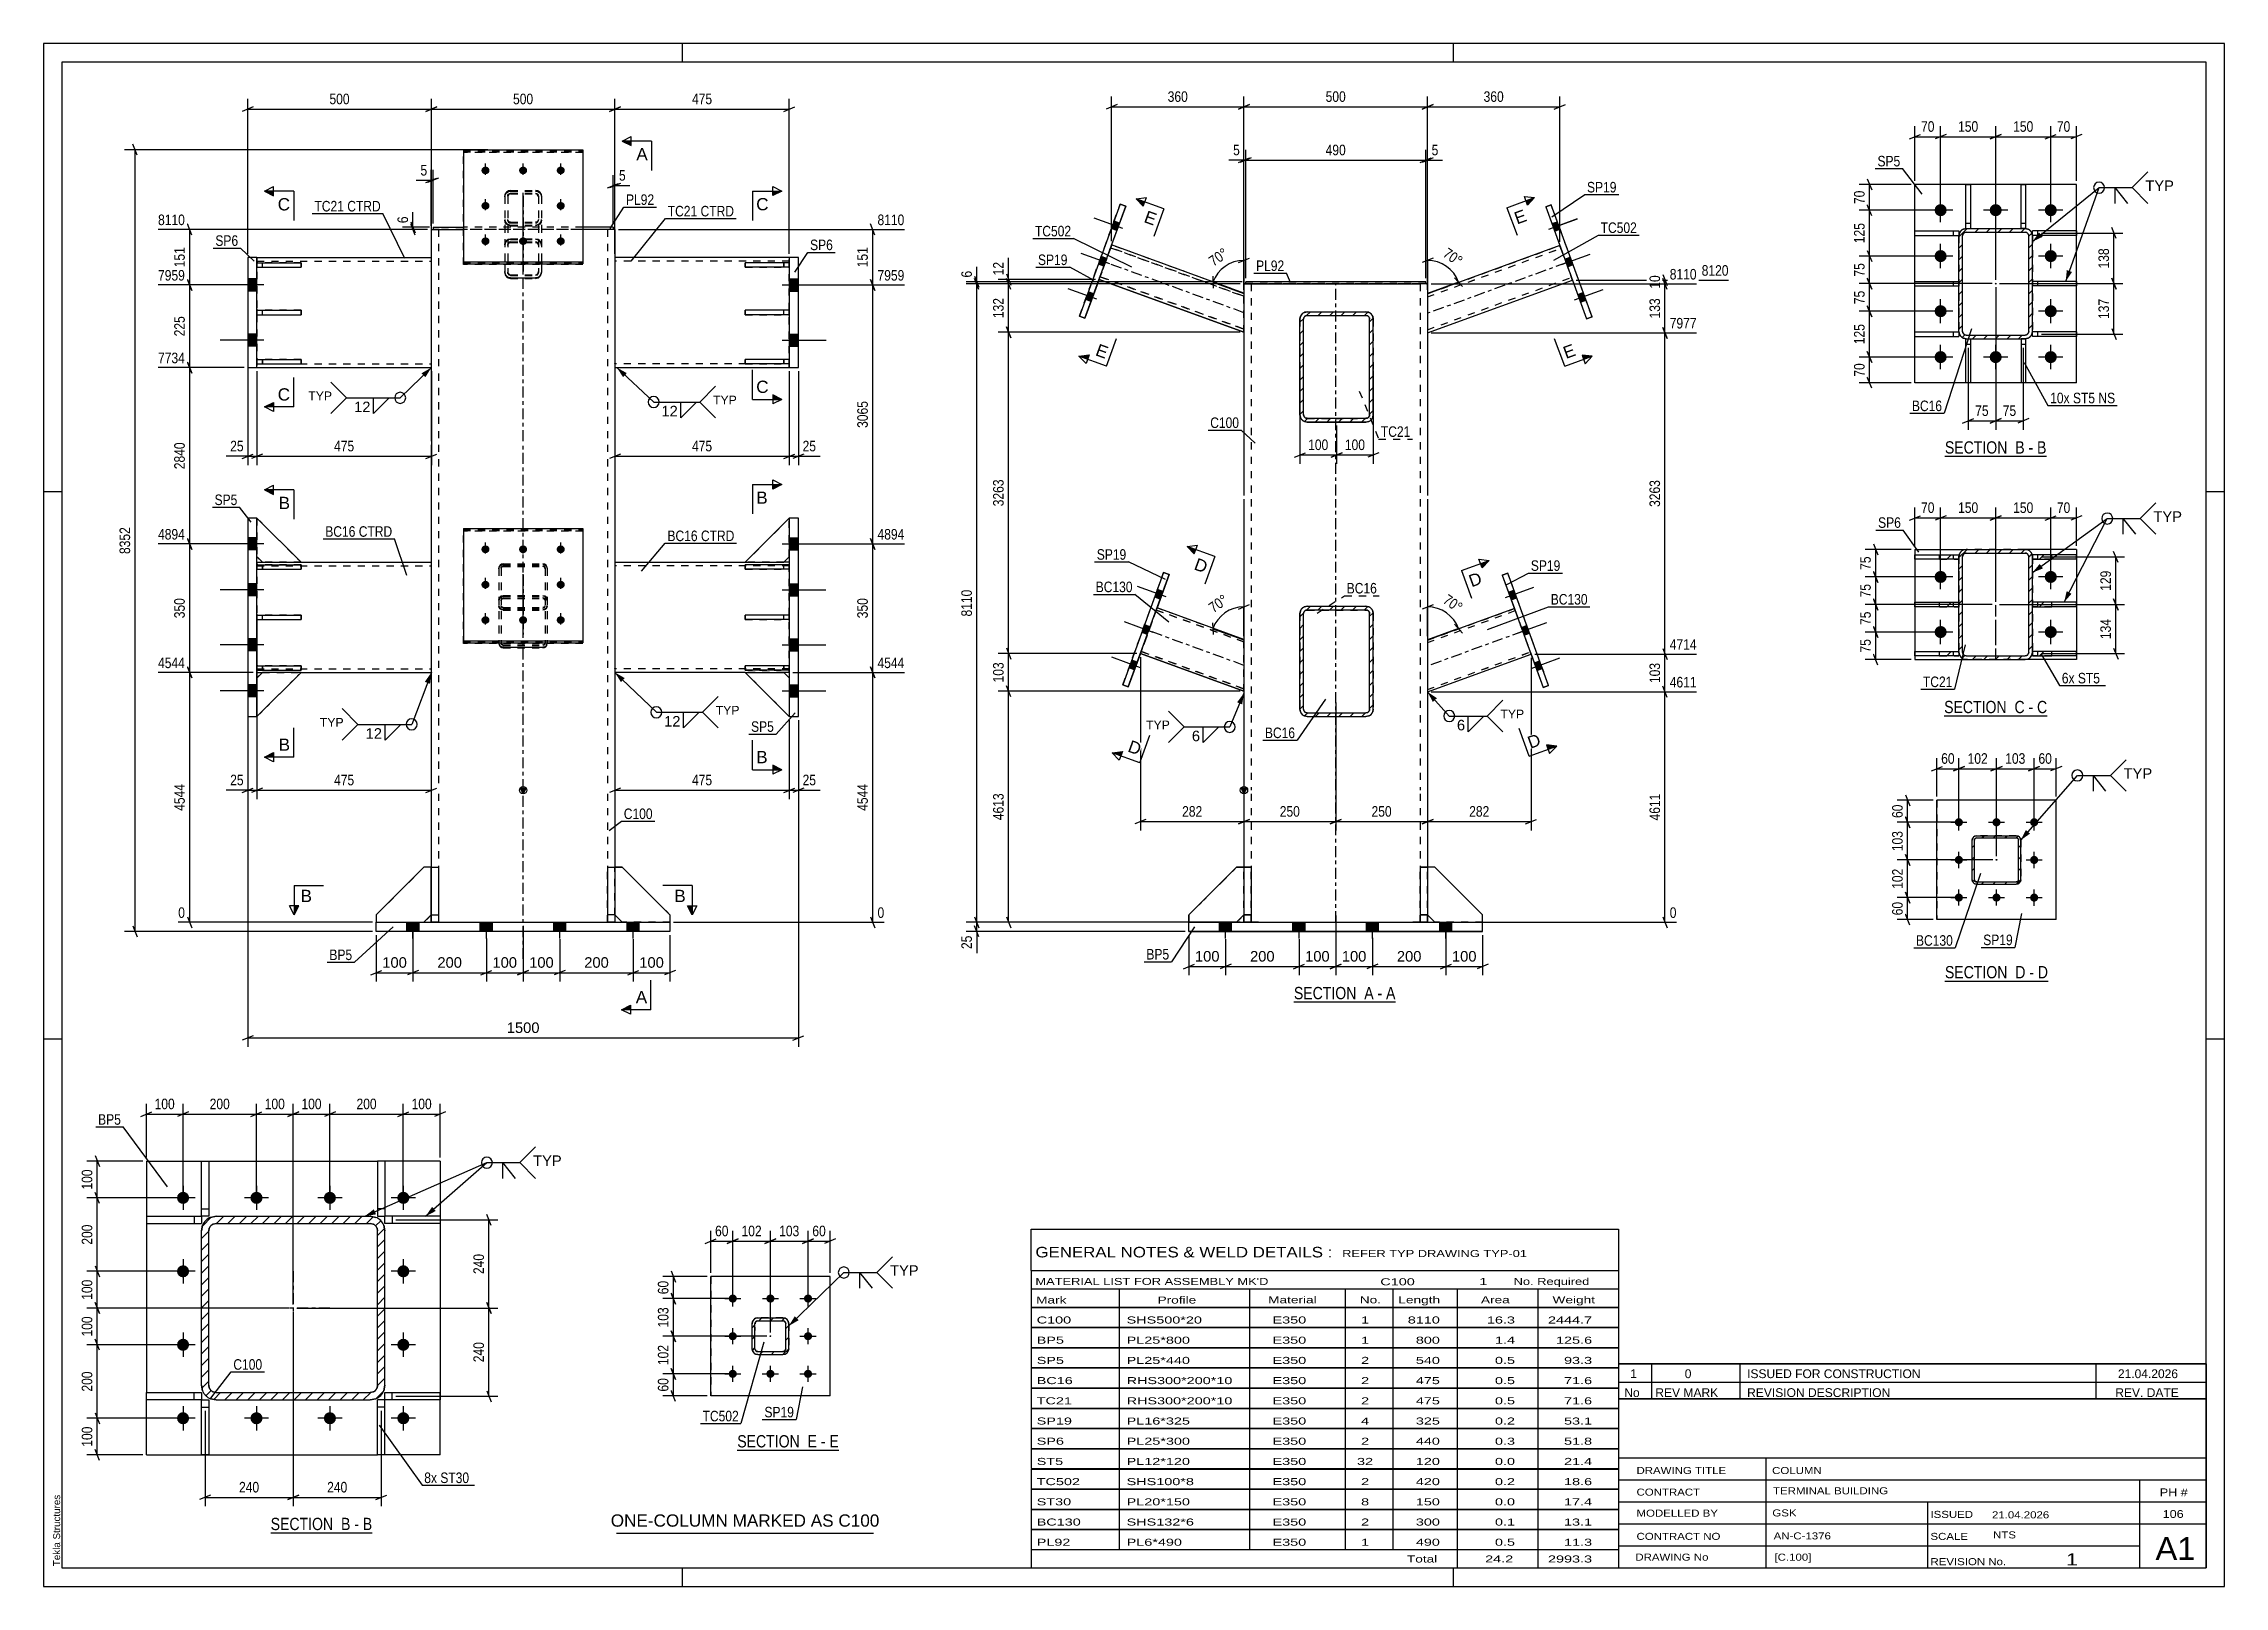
# Paper-space layout 'Layout1' of a CAD drawing. Header units: millimetres. Extents: x 0 to 594, y 0 to 420.
# The model-space entities are those that its viewports show. They can reach past a viewport. Long polylines and large blocks are cut down to what shows.
import ezdxf

# ---------------------------------------------------------------- set-up
doc = ezdxf.new("R2010")
doc.units = ezdxf.units.MM
doc.linetypes.add('DXK_LINE_DOT2', pattern=[3.9198, 1.9599, -1.9599])
doc.linetypes.add('DXK_LINE_DOT3', pattern=[5.9187, 2.979, -0.9799, 0.9799, -0.9799])
doc.layers.add('Viewport layer', color=7, linetype='Continuous', plot=False)
doc.styles.add('Arial', font='ARIAL.TTF', dxfattribs={"height": 0.2})
doc.styles.add('Arial Narrow', font='ARIALN.TTF', dxfattribs={"height": 0.2})

# ---------------------------------------------------------------- blocks, each defined once
blk = doc.blocks.new('Unknown-284869845-1134')
at = {"color": 5, "linetype": 'Continuous'}
for p, q in [((463.4, 239.2), (-130.6, 239.2)), ((-130.6, 239.2), (-130.6, -180.8)), ((43.4, 234.2), (43.4, 239.2)), ((253.4, 234.2), (253.4, 239.2)), ((463.4, -180.8), (463.4, 239.2)), ((458.4, 234.2), (-125.6, 234.2)), ((-125.6, 234.2), (-125.6, -175.8)), ((458.4, -175.8), (458.4, 234.2)), ((-125.6, 117.2), (-130.6, 117.2)), ((463.4, 117.2), (458.4, 117.2)), ((-125.6, -31.8), (-130.6, -31.8)), ((463.4, -31.8), (458.4, -31.8)), ((-125.6, -175.8), (458.4, -175.8)), ((43.4, -180.8), (43.4, -175.8)), ((253.4, -180.8), (253.4, -175.8)), ((-130.6, -180.8), (463.4, -180.8))]:
    blk.add_line(p, q, dxfattribs=at)
at = {"color": 174, "linetype": 'Continuous', "style": 'Arial'}
blk.add_text('Tekla Structures', height=1.9102, rotation=90, dxfattribs=at).set_placement((-126.1, -175.3))
blk = doc.blocks.new('Unknown-284869845-11 - 1249')
at = {"color": 6, "linetype": 'Continuous'}
blk.add_line((-68.75, -166.23), (-41.1, -166.23), dxfattribs=at)
at = {"color": 0, "linetype": 'Continuous'}
blk.add_wipeout([(-50.64, -165.48), (-50.64, -161.98), (-68.75, -161.98), (-68.75, -165.48)], dxfattribs=at)
blk.add_wipeout([(-47.03, -165.48), (-47.03, -161.98), (-49.59, -161.98), (-49.59, -165.48)], dxfattribs=at)
at = {"color": 7, "linetype": 'Continuous', "style": 'Arial Narrow'}
blk.add_text('SECTION ', height=3.34, dxfattribs=at).set_placement((-68.75, -165.48))
at = {"color": 0, "linetype": 'Continuous'}
blk.add_wipeout([(-44.71, -165.48), (-44.71, -161.98), (-45.98, -161.98), (-45.98, -165.48)], dxfattribs=at)
at = {"color": 7, "linetype": 'Continuous', "style": 'Arial Narrow'}
blk.add_text('B', height=3.34, dxfattribs=at).set_placement((-49.59, -165.48))
at = {"color": 0, "linetype": 'Continuous'}
blk.add_wipeout([(-41.1, -165.48), (-41.1, -161.98), (-43.66, -161.98), (-43.66, -165.48)], dxfattribs=at)
at = {"color": 7, "linetype": 'Continuous', "style": 'Arial Narrow'}
for s, p in [('-', (-45.98, -165.48)), ('B', (-43.66, -165.48))]:
    blk.add_text(s, height=3.34, dxfattribs=at).set_placement(p)
blk = doc.blocks.new('Unknown-284869845-13 - 1620')
at = {"color": 6, "linetype": 'Continuous'}
blk.add_line((387.29, -16.01), (415.36, -16.01), dxfattribs=at)
at = {"color": 0, "linetype": 'Continuous'}
blk.add_wipeout([(405.4, -15.26), (405.4, -11.76), (387.29, -11.76), (387.29, -15.26)], dxfattribs=at)
blk.add_wipeout([(409.22, -15.26), (409.22, -11.76), (406.45, -11.76), (406.45, -15.26)], dxfattribs=at)
at = {"color": 7, "linetype": 'Continuous', "style": 'Arial Narrow'}
blk.add_text('SECTION ', height=3.34, dxfattribs=at).set_placement((387.29, -15.26))
at = {"color": 0, "linetype": 'Continuous'}
blk.add_wipeout([(411.54, -15.26), (411.54, -11.76), (410.27, -11.76), (410.27, -15.26)], dxfattribs=at)
at = {"color": 7, "linetype": 'Continuous', "style": 'Arial Narrow'}
blk.add_text('D', height=3.34, dxfattribs=at).set_placement((406.45, -15.26))
at = {"color": 0, "linetype": 'Continuous'}
blk.add_wipeout([(415.36, -15.26), (415.36, -11.76), (412.59, -11.76), (412.59, -15.26)], dxfattribs=at)
at = {"color": 7, "linetype": 'Continuous', "style": 'Arial Narrow'}
for s, p in [('-', (410.27, -15.26)), ('D', (412.59, -15.26))]:
    blk.add_text(s, height=3.34, dxfattribs=at).set_placement(p)
blk = doc.blocks.new('Unknown-284869845-14 - 2974')
at = {"color": 6, "linetype": 'Continuous'}
blk.add_line((387.28, 126.85), (414.93, 126.85), dxfattribs=at)
at = {"color": 0, "linetype": 'Continuous'}
blk.add_wipeout([(405.39, 127.6), (405.39, 131.1), (387.28, 131.1), (387.28, 127.6)], dxfattribs=at)
blk.add_wipeout([(409, 127.6), (409, 131.1), (406.44, 131.1), (406.44, 127.6)], dxfattribs=at)
at = {"color": 7, "linetype": 'Continuous', "style": 'Arial Narrow'}
blk.add_text('SECTION ', height=3.34, dxfattribs=at).set_placement((387.28, 127.6))
at = {"color": 0, "linetype": 'Continuous'}
blk.add_wipeout([(411.32, 127.6), (411.32, 131.1), (410.05, 131.1), (410.05, 127.6)], dxfattribs=at)
at = {"color": 7, "linetype": 'Continuous', "style": 'Arial Narrow'}
blk.add_text('B', height=3.34, dxfattribs=at).set_placement((406.44, 127.6))
at = {"color": 0, "linetype": 'Continuous'}
blk.add_wipeout([(414.93, 127.6), (414.93, 131.1), (412.37, 131.1), (412.37, 127.6)], dxfattribs=at)
at = {"color": 7, "linetype": 'Continuous', "style": 'Arial Narrow'}
for s, p in [('B', (412.37, 127.6)), ('-', (410.05, 127.6))]:
    blk.add_text(s, height=3.34, dxfattribs=at).set_placement(p)
blk = doc.blocks.new('Unknown-284869845-15 - 3328')
at = {"color": 6, "linetype": 'Continuous'}
blk.add_line((387.07, 56.18), (415.14, 56.18), dxfattribs=at)
at = {"color": 0, "linetype": 'Continuous'}
blk.add_wipeout([(405.18, 56.93), (405.18, 60.43), (387.07, 60.43), (387.07, 56.93)], dxfattribs=at)
blk.add_wipeout([(409, 56.93), (409, 60.43), (406.23, 60.43), (406.23, 56.93)], dxfattribs=at)
at = {"color": 7, "linetype": 'Continuous', "style": 'Arial Narrow'}
blk.add_text('SECTION ', height=3.34, dxfattribs=at).set_placement((387.07, 56.93))
at = {"color": 0, "linetype": 'Continuous'}
blk.add_wipeout([(411.32, 56.93), (411.32, 60.43), (410.05, 60.43), (410.05, 56.93)], dxfattribs=at)
at = {"color": 7, "linetype": 'Continuous', "style": 'Arial Narrow'}
blk.add_text('C', height=3.34, dxfattribs=at).set_placement((406.23, 56.93))
at = {"color": 0, "linetype": 'Continuous'}
blk.add_wipeout([(415.14, 56.93), (415.14, 60.43), (412.37, 60.43), (412.37, 56.93)], dxfattribs=at)
at = {"color": 7, "linetype": 'Continuous', "style": 'Arial Narrow'}
for s, p in [('C', (412.37, 56.93)), ('-', (410.05, 56.93))]:
    blk.add_text(s, height=3.34, dxfattribs=at).set_placement(p)
blk = doc.blocks.new('Unknown-284869845-16 - 3609')
at = {"color": 6, "linetype": 'Continuous'}
blk.add_line((58.34, -143.72), (85.98, -143.72), dxfattribs=at)
at = {"color": 0, "linetype": 'Continuous'}
blk.add_wipeout([(76.45, -142.97), (76.45, -139.47), (58.34, -139.47), (58.34, -142.97)], dxfattribs=at)
blk.add_wipeout([(80.05, -142.97), (80.05, -139.47), (77.5, -139.47), (77.5, -142.97)], dxfattribs=at)
at = {"color": 7, "linetype": 'Continuous', "style": 'Arial Narrow'}
blk.add_text('SECTION ', height=3.34, dxfattribs=at).set_placement((58.34, -142.97))
at = {"color": 0, "linetype": 'Continuous'}
blk.add_wipeout([(82.38, -142.97), (82.38, -139.47), (81.1, -139.47), (81.1, -142.97)], dxfattribs=at)
at = {"color": 7, "linetype": 'Continuous', "style": 'Arial Narrow'}
blk.add_text('E', height=3.34, dxfattribs=at).set_placement((77.5, -142.97))
at = {"color": 0, "linetype": 'Continuous'}
blk.add_wipeout([(85.98, -142.97), (85.98, -139.47), (83.43, -139.47), (83.43, -142.97)], dxfattribs=at)
at = {"color": 7, "linetype": 'Continuous', "style": 'Arial Narrow'}
for s, p in [('-', (81.1, -142.97)), ('E', (83.43, -142.97))]:
    blk.add_text(s, height=3.34, dxfattribs=at).set_placement(p)
blk = doc.blocks.new('Unknown-284869845-17 - 2511')
at = {"color": 6, "linetype": 'Continuous'}
blk.add_line((209.96, -21.7), (237.61, -21.7), dxfattribs=at)
at = {"color": 0, "linetype": 'Continuous'}
blk.add_wipeout([(228.07, -20.95), (228.07, -17.45), (209.96, -17.45), (209.96, -20.95)], dxfattribs=at)
blk.add_wipeout([(231.67, -20.95), (231.67, -17.45), (229.12, -17.45), (229.12, -20.95)], dxfattribs=at)
at = {"color": 7, "linetype": 'Continuous', "style": 'Arial Narrow'}
blk.add_text('SECTION ', height=3.34, dxfattribs=at).set_placement((209.96, -20.95))
at = {"color": 0, "linetype": 'Continuous'}
blk.add_wipeout([(234, -20.95), (234, -17.45), (232.72, -17.45), (232.72, -20.95)], dxfattribs=at)
at = {"color": 7, "linetype": 'Continuous', "style": 'Arial Narrow'}
blk.add_text('A', height=3.34, dxfattribs=at).set_placement((229.12, -20.95))
at = {"color": 0, "linetype": 'Continuous'}
blk.add_wipeout([(237.61, -20.95), (237.61, -17.45), (235.05, -17.45), (235.05, -20.95)], dxfattribs=at)
at = {"color": 7, "linetype": 'Continuous', "style": 'Arial Narrow'}
for s, p in [('A', (235.05, -20.95)), ('-', (232.72, -20.95))]:
    blk.add_text(s, height=3.34, dxfattribs=at).set_placement(p)
blk = doc.blocks.new('Part-284869845-1325 - 1249')
at = {"color": 2, "linetype": 'Continuous'}
for p, q in [((-102.62, -65.03), (-87.62, -65.03)), ((-102.62, -65.03), (-102.62, -80.03)), ((-85.62, -65.03), (-39.62, -65.03)), ((-22.62, -65.03), (-37.62, -65.03)), ((-22.62, -65.03), (-22.62, -80.03)), ((-102.62, -82.03), (-102.62, -128.03)), ((-22.62, -82.03), (-22.62, -128.03)), ((-102.62, -145.03), (-102.62, -130.03)), ((-22.62, -145.03), (-22.62, -130.03)), ((-102.62, -145.03), (-87.62, -145.03)), ((-85.62, -145.03), (-39.62, -145.03)), ((-22.62, -145.03), (-37.62, -145.03))]:
    blk.add_line(p, q, dxfattribs=at)
at = {"color": 7, "linetype": 'DXK_LINE_DOT2'}
for p, q in [((-87.62, -65.03), (-85.62, -65.03)), ((-37.62, -65.03), (-39.62, -65.03)), ((-102.62, -80.03), (-102.62, -82.03)), ((-22.62, -80.03), (-22.62, -82.03)), ((-102.62, -130.03), (-102.62, -128.03)), ((-22.62, -130.03), (-22.62, -128.03)), ((-87.62, -145.03), (-85.62, -145.03)), ((-37.62, -145.03), (-39.62, -145.03))]:
    blk.add_line(p, q, dxfattribs=at)
blk = doc.blocks.new('Part-284869845-1278 - 1249')
at = {"linetype": 'Continuous'}
h = blk.add_hatch(dxfattribs=at)
h.set_pattern_fill('', scale=0.7, style=0, pattern_type=0)
h.set_pattern_definition([(45, (-40.092, -129.7285), (-1.571545, 1.571545), [])])
h.paths.add_polyline_path([(-41.62, -130.03), (-40.09, -129.73), (-38.79, -128.86), (-37.93, -127.56), (-37.62, -126.03), (-37.62, -84.03), (-37.93, -82.5), (-38.79, -81.2), (-40.09, -80.34), (-41.62, -80.03), (-83.62, -80.03), (-85.15, -80.34), (-86.45, -81.2), (-87.32, -82.5), (-87.62, -84.03), (-87.62, -126.03), (-87.32, -127.56), (-86.45, -128.86), (-85.15, -129.73), (-83.62, -130.03)])
h.paths.add_polyline_path([(-84.39, -127.88), (-85.04, -127.45), (-85.47, -126.8), (-85.62, -126.03), (-85.62, -84.03), (-85.47, -83.27), (-85.04, -82.62), (-84.39, -82.19), (-83.62, -82.03), (-41.62, -82.03), (-40.86, -82.19), (-40.21, -82.62), (-39.78, -83.27), (-39.62, -84.03), (-39.62, -126.03), (-39.78, -126.8), (-40.21, -127.45), (-40.86, -127.88), (-41.62, -128.03), (-83.62, -128.03)])
at = {"color": 7, "linetype": 'DXK_LINE_DOT2'}
for p, q in [((-87.62, -84.03), (-87.32, -82.5)), ((-85.15, -80.34), (-83.62, -80.03)), ((-83.62, -82.03), (-84.39, -82.19)), ((-83.62, -80.03), (-41.62, -80.03)), ((-83.62, -82.03), (-41.62, -82.03)), ((-41.62, -80.03), (-40.09, -80.34)), ((-40.86, -82.19), (-41.62, -82.03)), ((-37.93, -82.5), (-37.62, -84.03)), ((-87.62, -126.03), (-87.62, -84.03)), ((-85.47, -83.27), (-85.62, -84.03)), ((-85.62, -126.03), (-85.62, -84.03)), ((-39.62, -84.03), (-39.78, -83.27)), ((-39.62, -126.03), (-39.62, -84.03)), ((-37.62, -126.03), (-37.62, -84.03)), ((-87.32, -127.56), (-87.62, -126.03)), ((-85.62, -126.03), (-85.47, -126.8)), ((-83.62, -130.03), (-85.15, -129.73)), ((-84.39, -127.88), (-83.62, -128.03)), ((-83.62, -128.03), (-41.62, -128.03)), ((-83.62, -130.03), (-41.62, -130.03)), ((-41.62, -128.03), (-40.86, -127.88)), ((-40.09, -129.73), (-41.62, -130.03)), ((-39.78, -126.8), (-39.62, -126.03)), ((-37.62, -126.03), (-37.93, -127.56))]:
    blk.add_line(p, q, dxfattribs=at)
at = {"color": 2, "linetype": 'Continuous'}
for p, q in [((-87.32, -82.5), (-87.62, -84.03)), ((-83.62, -80.03), (-85.15, -80.34)), ((-84.39, -82.19), (-83.62, -82.03)), ((-83.62, -80.03), (-41.62, -80.03)), ((-83.62, -82.03), (-41.62, -82.03)), ((-40.09, -80.34), (-41.62, -80.03)), ((-41.62, -82.03), (-40.86, -82.19)), ((-37.62, -84.03), (-37.93, -82.5)), ((-87.62, -126.03), (-87.62, -84.03)), ((-85.62, -84.03), (-85.47, -83.27)), ((-85.62, -126.03), (-85.62, -84.03)), ((-39.78, -83.27), (-39.62, -84.03)), ((-39.62, -126.03), (-39.62, -84.03)), ((-37.62, -126.03), (-37.62, -84.03)), ((-87.62, -126.03), (-87.32, -127.56)), ((-85.47, -126.8), (-85.62, -126.03)), ((-85.15, -129.73), (-83.62, -130.03)), ((-83.62, -128.03), (-84.39, -127.88)), ((-83.62, -128.03), (-41.62, -128.03)), ((-83.62, -130.03), (-41.62, -130.03)), ((-40.86, -127.88), (-41.62, -128.03)), ((-41.62, -130.03), (-40.09, -129.73)), ((-39.62, -126.03), (-39.78, -126.8)), ((-37.93, -127.56), (-37.62, -126.03))]:
    blk.add_line(p, q, dxfattribs=at)
at = {"color": 7, "linetype": 'DXK_LINE_DOT3'}
for p, q in [((-62.62, -95.03), (-62.62, -115.03)), ((-52.62, -105.03), (-72.62, -105.03))]:
    blk.add_line(p, q, dxfattribs=at)
at = {"color": 7, "linetype": 'DXK_LINE_DOT2'}
for centre, radius, start, end in [((-83.62, -84.03), 4, 112.5, 157.5), ((-83.62, -84.03), 2, 112.5, 157.5), ((-41.62, -84.03), 2, 22.5, 67.5), ((-41.62, -84.03), 4, 22.5, 67.5), ((-83.62, -126.03), 4, 202.5, 247.5), ((-83.62, -126.03), 2, 202.5, 247.5), ((-41.62, -126.03), 2, 292.5, 337.5), ((-41.62, -126.03), 4, 292.5, 337.5)]:
    blk.add_arc(centre, radius, start, end, dxfattribs=at)
at = {"color": 2, "linetype": 'Continuous'}
for centre, radius, start, end in [((-83.62, -84.03), 4, 112.5, 157.5), ((-83.62, -84.03), 2, 112.5, 157.5), ((-41.62, -84.03), 2, 22.5, 67.5), ((-41.62, -84.03), 4, 22.5, 67.5), ((-83.62, -126.03), 4, 202.5, 247.5), ((-83.62, -126.03), 2, 202.5, 247.5), ((-41.62, -126.03), 2, 292.5, 337.5), ((-41.62, -126.03), 4, 292.5, 337.5)]:
    blk.add_arc(centre, radius, start, end, dxfattribs=at)
blk = doc.blocks.new('Bolt-284869845-1262 - 1249')
at = {"linetype": 'Continuous'}
for points in [[(-90.97, -75.03, -1), (-94.27, -75.03, -1)], [(-70.97, -75.03, -1), (-74.27, -75.03, -1)], [(-50.97, -75.03, -1), (-54.27, -75.03, -1)], [(-30.97, -75.03, -1), (-34.27, -75.03, -1)], [(-90.97, -95.03, -1), (-94.27, -95.03, -1)], [(-30.97, -95.03, -1), (-34.27, -95.03, -1)], [(-90.97, -115.03, -1), (-94.27, -115.03, -1)], [(-30.97, -115.03, -1), (-34.27, -115.03, -1)], [(-90.97, -135.03, -1), (-94.27, -135.03, -1)], [(-70.97, -135.03, -1), (-74.27, -135.03, -1)], [(-50.97, -135.03, -1), (-54.27, -135.03, -1)], [(-30.97, -135.03, -1), (-34.27, -135.03, -1)]]:
    blk.add_hatch(color=1, dxfattribs=at).paths.add_polyline_path(points)
at = {"color": 1, "linetype": 'Continuous'}
for p, q in [((-89.32, -75.03), (-95.92, -75.03)), ((-92.62, -71.73), (-92.62, -78.33)), ((-69.32, -75.03), (-75.92, -75.03)), ((-72.62, -71.73), (-72.62, -78.33)), ((-49.32, -75.03), (-55.92, -75.03)), ((-52.62, -71.73), (-52.62, -78.33)), ((-29.32, -75.03), (-35.92, -75.03)), ((-32.62, -71.73), (-32.62, -78.33)), ((-89.32, -95.03), (-95.92, -95.03)), ((-92.62, -91.73), (-92.62, -98.33)), ((-29.32, -95.03), (-35.92, -95.03)), ((-32.62, -91.73), (-32.62, -98.33)), ((-92.62, -111.73), (-92.62, -118.33)), ((-32.62, -111.73), (-32.62, -118.33)), ((-89.32, -115.03), (-95.92, -115.03)), ((-29.32, -115.03), (-35.92, -115.03)), ((-89.32, -135.03), (-95.92, -135.03)), ((-92.62, -131.73), (-92.62, -138.33)), ((-69.32, -135.03), (-75.92, -135.03)), ((-72.62, -131.73), (-72.62, -138.33)), ((-49.32, -135.03), (-55.92, -135.03)), ((-52.62, -131.73), (-52.62, -138.33)), ((-29.32, -135.03), (-35.92, -135.03)), ((-32.62, -131.73), (-32.62, -138.33))]:
    blk.add_line(p, q, dxfattribs=at)
blk = doc.blocks.new('Part-284869845-1345 - 1249')
at = {"color": 2, "linetype": 'Continuous'}
for p, q in [((-22.62, -80.03), (-37.62, -80.03)), ((-37.62, -82.03), (-37.62, -80.03)), ((-22.62, -82.03), (-37.62, -82.03)), ((-35.62, -80.03), (-35.62, -82.03)), ((-22.62, -80.03), (-22.62, -82.03))]:
    blk.add_line(p, q, dxfattribs=at)
blk = doc.blocks.new('Part-284869845-1340 - 1249')
at = {"color": 2, "linetype": 'Continuous'}
for p, q in [((-39.62, -65.03), (-39.62, -80.03)), ((-37.62, -65.03), (-39.62, -65.03)), ((-37.62, -65.03), (-37.62, -80.03)), ((-37.62, -78.03), (-39.62, -78.03)), ((-39.62, -80.03), (-37.62, -80.03))]:
    blk.add_line(p, q, dxfattribs=at)
blk = doc.blocks.new('Part-284869845-1350 - 1249')
at = {"color": 2, "linetype": 'Continuous'}
for p, q in [((-39.62, -145.03), (-39.62, -130.03)), ((-37.62, -130.03), (-39.62, -130.03)), ((-37.62, -145.03), (-37.62, -130.03)), ((-37.62, -132.03), (-39.62, -132.03)), ((-37.62, -145.03), (-39.62, -145.03))]:
    blk.add_line(p, q, dxfattribs=at)
blk = doc.blocks.new('Part-284869845-1355 - 1249')
at = {"color": 2, "linetype": 'Continuous'}
for p, q in [((-37.62, -130.03), (-37.62, -128.03)), ((-37.62, -128.03), (-22.62, -128.03)), ((-22.62, -130.03), (-37.62, -130.03)), ((-35.62, -130.03), (-35.62, -128.03)), ((-22.62, -128.03), (-22.62, -130.03))]:
    blk.add_line(p, q, dxfattribs=at)
blk = doc.blocks.new('Part-284869845-1360 - 1249')
at = {"color": 2, "linetype": 'Continuous'}
for p, q in [((-87.62, -80.03), (-87.62, -65.03)), ((-87.62, -65.03), (-85.62, -65.03)), ((-85.62, -65.03), (-85.62, -80.03)), ((-87.62, -78.03), (-85.62, -78.03)), ((-85.62, -80.03), (-87.62, -80.03))]:
    blk.add_line(p, q, dxfattribs=at)
blk = doc.blocks.new('Part-284869845-1365 - 1249')
at = {"color": 2, "linetype": 'Continuous'}
for p, q in [((-102.62, -80.03), (-102.62, -82.03)), ((-102.62, -80.03), (-87.62, -80.03)), ((-102.62, -82.03), (-87.62, -82.03)), ((-89.62, -80.03), (-89.62, -82.03)), ((-87.62, -80.03), (-87.62, -82.03))]:
    blk.add_line(p, q, dxfattribs=at)
blk = doc.blocks.new('Part-284869845-1370 - 1249')
at = {"color": 2, "linetype": 'Continuous'}
for p, q in [((-87.62, -145.03), (-87.62, -130.03)), ((-87.62, -130.03), (-85.62, -130.03)), ((-85.62, -130.03), (-85.62, -145.03)), ((-87.62, -132.03), (-85.62, -132.03)), ((-85.62, -145.03), (-87.62, -145.03))]:
    blk.add_line(p, q, dxfattribs=at)
blk = doc.blocks.new('Part-284869845-1375 - 1249')
at = {"color": 2, "linetype": 'Continuous'}
for p, q in [((-102.62, -130.03), (-102.62, -128.03)), ((-102.62, -128.03), (-87.62, -128.03)), ((-87.62, -130.03), (-102.62, -130.03)), ((-89.62, -130.03), (-89.62, -128.03)), ((-87.62, -128.03), (-87.62, -130.03))]:
    blk.add_line(p, q, dxfattribs=at)
blk = doc.blocks.new('Part-284869845-1841 - 1837')
at = {"color": 2, "linetype": 'Continuous'}
for p, q in [((72.51, 166.6), (60.51, 166.6)), ((60.51, 165.4), (60.51, 166.6)), ((72.51, 166.6), (72.51, 165.4)), ((72.51, 165.4), (60.51, 165.4))]:
    blk.add_line(p, q, dxfattribs=at)
at = {"color": 7, "linetype": 'DXK_LINE_DOT2'}
blk.add_line((71.01, 165.4), (71.01, 166.6), dxfattribs=at)
blk = doc.blocks.new('Part-284869845-1857 - 1837')
at = {"color": 7, "linetype": 'DXK_LINE_DOT2'}
for p, q in [((-6.51, 96.86), (-6.6, 96.43)), ((-6.6, 96.43), (-6.6, 76.17)), ((-6.25, 97.23), (-6.51, 96.86)), ((-5.86, 97.47), (-6.25, 97.23)), ((-6, 96.43), (-5.95, 96.64)), ((-6, 96.43), (-6, 76.17)), ((-5.95, 96.64), (-5.82, 96.83)), ((-5.4, 97.56), (-5.86, 97.47)), ((-5.82, 96.83), (-5.63, 96.95)), ((-5.63, 96.95), (-5.4, 96.99)), ((-5.4, 97.56), (5.4, 97.56)), ((-5.4, 96.99), (5.4, 96.99)), ((5.86, 97.47), (5.4, 97.56)), ((5.4, 96.99), (5.63, 96.95)), ((5.63, 96.95), (5.83, 96.83)), ((5.83, 96.83), (5.96, 96.64)), ((6.25, 97.23), (5.86, 97.47)), ((5.96, 96.64), (6, 96.43)), ((6, 96.43), (6, 76.17)), ((6.51, 96.86), (6.25, 97.23)), ((6.6, 96.43), (6.51, 96.86)), ((6.6, 96.43), (6.6, 76.17)), ((-6.6, 87.66), (-6.51, 88.15)), ((-6.6, 86.28), (-6.51, 85.85)), ((-6.51, 85.85), (-6.25, 85.48)), ((-6.25, 85.48), (-5.86, 85.24)), ((-5.95, 87.91), (-6, 87.66)), ((-5.95, 86.06), (-6, 86.28)), ((-5.82, 88.11), (-5.95, 87.91)), ((-5.82, 85.88), (-5.95, 86.06)), ((-5.86, 88.84), (-5.4, 88.94)), ((-5.86, 85.24), (-5.4, 85.15)), ((-5.63, 88.25), (-5.82, 88.11)), ((-5.63, 85.76), (-5.82, 85.88)), ((-5.4, 88.3), (-5.63, 88.25)), ((-5.4, 85.72), (-5.63, 85.76)), ((-5.4, 88.94), (5.4, 88.94)), ((-5.4, 88.3), (5.4, 88.3)), ((-5.4, 85.72), (5.4, 85.72)), ((-5.4, 85.15), (5.4, 85.15)), ((5.4, 88.94), (5.86, 88.84)), ((5.63, 88.25), (5.4, 88.3)), ((5.63, 85.76), (5.4, 85.72)), ((5.4, 85.15), (5.86, 85.24)), ((5.83, 88.11), (5.63, 88.25)), ((5.83, 85.88), (5.63, 85.76)), ((5.96, 87.91), (5.83, 88.11)), ((5.96, 86.06), (5.83, 85.88)), ((5.86, 85.24), (6.25, 85.48)), ((6, 87.66), (5.96, 87.91)), ((6, 86.28), (5.96, 86.06)), ((6.25, 85.48), (6.51, 85.85)), ((6.51, 88.15), (6.6, 87.66)), ((6.51, 85.85), (6.6, 86.28)), ((-6.58, 76.08), (-6.6, 76.17)), ((-6, 76.17), (-5.95, 75.93)), ((-5.95, 75.93), (-5.82, 75.72)), ((-5.82, 75.72), (-5.63, 75.58)), ((-5.63, 75.58), (-5.4, 75.53)), ((-5.4, 75.53), (5.4, 75.53)), ((5.4, 75.53), (5.63, 75.58)), ((5.63, 75.58), (5.83, 75.72)), ((5.83, 75.72), (5.96, 75.93)), ((5.96, 75.93), (6, 76.17)), ((6.6, 76.17), (6.59, 76.08))]:
    blk.add_line(p, q, dxfattribs=at)
at = {"color": 7, "linetype": 'DXK_LINE_DOT3'}
blk.add_line((0, 78.5), (0, 94.78), dxfattribs=at)
at = {"color": 2, "linetype": 'Continuous'}
for p, q in [((-6.51, 75.68), (-6.58, 76.08)), ((-5.4, 74.89), (-5.86, 74.99)), ((-5.4, 74.89), (5.4, 74.89)), ((5.86, 74.99), (5.4, 74.89)), ((6.59, 76.08), (6.51, 75.68))]:
    blk.add_line(p, q, dxfattribs=at)
at = {"color": 7, "linetype": 'DXK_LINE_DOT2'}
for centre, start, end in [((-5.35, 87.71), 114.31996, 159.24168), ((5.35, 87.71), 20.75832, 65.68004)]:
    blk.add_arc(centre, 1.24, start, end, dxfattribs=at)
at = {"color": 2, "linetype": 'Continuous'}
for centre, start, end in [((-5.35, 76.12), 200.75832, 245.68004), ((5.35, 76.12), 294.31996, 339.24168)]:
    blk.add_arc(centre, 1.24, start, end, dxfattribs=at)
blk = doc.blocks.new('Part-284869845-1839 - 1837')
at = {"color": 2, "linetype": 'Continuous'}
for p, q in [((72.51, 153.23), (60.51, 153.23)), ((60.51, 152.03), (60.51, 153.23)), ((72.51, 152.03), (60.51, 152.03)), ((72.51, 153.23), (72.51, 152.03))]:
    blk.add_line(p, q, dxfattribs=at)
at = {"color": 7, "linetype": 'DXK_LINE_DOT2'}
blk.add_line((71.01, 152.03), (71.01, 153.23), dxfattribs=at)
blk = doc.blocks.new('Part-284869845-1840 - 1837')
at = {"color": 2, "linetype": 'Continuous'}
for p, q in [((72.51, 179.53), (60.51, 179.53)), ((60.51, 178.33), (60.51, 179.53)), ((72.51, 178.33), (60.51, 178.33)), ((72.51, 179.53), (72.51, 178.33))]:
    blk.add_line(p, q, dxfattribs=at)
at = {"color": 7, "linetype": 'DXK_LINE_DOT2'}
blk.add_line((71.01, 178.33), (71.01, 179.53), dxfattribs=at)
blk = doc.blocks.new('Part-284869845-1842 - 1837')
at = {"color": 7, "linetype": 'DXK_LINE_DOT2'}
for p, q in [((72.51, 153.23), (60.51, 153.23)), ((60.51, 153.23), (60.51, 152.03)), ((60.51, 152.03), (72.51, 152.03)), ((71.01, 153.23), (71.01, 152.03)), ((72.51, 152.03), (72.51, 153.23))]:
    blk.add_line(p, q, dxfattribs=at)
blk = doc.blocks.new('Part-284869845-1843 - 1837')
at = {"color": 7, "linetype": 'DXK_LINE_DOT2'}
for p, q in [((72.51, 179.53), (60.51, 179.53)), ((60.51, 179.53), (60.51, 178.33)), ((60.51, 178.33), (72.51, 178.33)), ((71.01, 179.53), (71.01, 178.33)), ((72.51, 178.33), (72.51, 179.53))]:
    blk.add_line(p, q, dxfattribs=at)
blk = doc.blocks.new('Part-284869845-1844 - 1837')
at = {"color": 7, "linetype": 'DXK_LINE_DOT2'}
for p, q in [((72.51, 166.6), (60.51, 166.6)), ((60.51, 166.6), (60.51, 165.4)), ((71.01, 165.4), (71.01, 166.6)), ((72.51, 165.4), (72.51, 166.6)), ((60.51, 165.4), (72.51, 165.4))]:
    blk.add_line(p, q, dxfattribs=at)
blk = doc.blocks.new('Bolt-284869845-1845 - 1837')
at = {"linetype": 'Continuous'}
for points in [[(-10.25, 203.65), (-10.48, 203.67), (-10.69, 203.74), (-10.89, 203.85), (-11.06, 203.99), (-11.2, 204.17), (-11.29, 204.36), (-11.34, 204.57), (-11.34, 204.79), (-11.29, 205), (-11.2, 205.2), (-11.06, 205.37), (-10.89, 205.52), (-10.69, 205.63), (-10.48, 205.69), (-10.25, 205.72), (-10.02, 205.69), (-9.8, 205.63), (-9.6, 205.52), (-9.43, 205.37), (-9.29, 205.2), (-9.2, 205), (-9.15, 204.79), (-9.15, 204.57), (-9.2, 204.36), (-9.29, 204.17), (-9.43, 203.99), (-9.6, 203.85), (-9.8, 203.74), (-10.02, 203.67)], [(0, 203.65), (-0.23, 203.67), (-0.44, 203.74), (-0.64, 203.85), (-0.81, 203.99), (-0.95, 204.17), (-1.04, 204.36), (-1.09, 204.57), (-1.09, 204.79), (-1.04, 205), (-0.95, 205.2), (-0.81, 205.37), (-0.64, 205.52), (-0.44, 205.63), (-0.23, 205.69), (0, 205.72), (0.23, 205.69), (0.45, 205.63), (0.65, 205.52), (0.82, 205.37), (0.96, 205.2), (1.05, 205), (1.1, 204.79), (1.1, 204.57), (1.05, 204.36), (0.96, 204.17), (0.82, 203.99), (0.65, 203.85), (0.45, 203.74), (0.23, 203.67)], [(10.25, 203.65), (10.02, 203.67), (9.81, 203.74), (9.61, 203.85), (9.44, 203.99), (9.3, 204.17), (9.21, 204.36), (9.16, 204.57), (9.16, 204.79), (9.21, 205), (9.3, 205.2), (9.44, 205.37), (9.61, 205.52), (9.81, 205.63), (10.02, 205.69), (10.25, 205.72), (10.48, 205.69), (10.7, 205.63), (10.9, 205.52), (11.07, 205.37), (11.21, 205.2), (11.3, 205), (11.35, 204.79), (11.35, 204.57), (11.3, 204.36), (11.21, 204.17), (11.07, 203.99), (10.9, 203.85), (10.7, 203.74), (10.48, 203.67)], [(-10.25, 194.02), (-10.48, 194.04), (-10.69, 194.11), (-10.89, 194.21), (-11.06, 194.36), (-11.2, 194.53), (-11.29, 194.73), (-11.34, 194.94), (-11.34, 195.16), (-11.29, 195.37), (-11.2, 195.57), (-11.06, 195.74), (-10.89, 195.89), (-10.69, 195.99), (-10.48, 196.06), (-10.25, 196.08), (-10.02, 196.06), (-9.8, 195.99), (-9.6, 195.89), (-9.43, 195.74), (-9.29, 195.57), (-9.2, 195.37), (-9.15, 195.16), (-9.15, 194.94), (-9.2, 194.73), (-9.29, 194.53), (-9.43, 194.36), (-9.6, 194.21), (-9.8, 194.11), (-10.02, 194.04)], [(10.25, 194.02), (10.02, 194.04), (9.81, 194.11), (9.61, 194.21), (9.44, 194.36), (9.3, 194.53), (9.21, 194.73), (9.16, 194.94), (9.16, 195.16), (9.21, 195.37), (9.3, 195.57), (9.44, 195.74), (9.61, 195.89), (9.81, 195.99), (10.02, 196.06), (10.25, 196.08), (10.48, 196.06), (10.7, 195.99), (10.9, 195.89), (11.07, 195.74), (11.21, 195.57), (11.3, 195.37), (11.35, 195.16), (11.35, 194.94), (11.3, 194.73), (11.21, 194.53), (11.07, 194.36), (10.9, 194.21), (10.7, 194.11), (10.48, 194.04)], [(-10.25, 184.38), (-10.48, 184.41), (-10.69, 184.47), (-10.89, 184.58), (-11.06, 184.73), (-11.2, 184.9), (-11.29, 185.1), (-11.34, 185.31), (-11.34, 185.53), (-11.29, 185.74), (-11.2, 185.94), (-11.06, 186.11), (-10.89, 186.25), (-10.69, 186.36), (-10.48, 186.43), (-10.25, 186.45), (-10.02, 186.43), (-9.8, 186.36), (-9.6, 186.25), (-9.43, 186.11), (-9.29, 185.94), (-9.2, 185.74), (-9.15, 185.53), (-9.15, 185.31), (-9.2, 185.1), (-9.29, 184.9), (-9.43, 184.73), (-9.6, 184.58), (-9.8, 184.47), (-10.02, 184.41)], [(0, 184.38), (-0.23, 184.41), (-0.44, 184.47), (-0.64, 184.58), (-0.81, 184.73), (-0.95, 184.9), (-1.04, 185.1), (-1.09, 185.31), (-1.09, 185.53), (-1.04, 185.74), (-0.95, 185.94), (-0.81, 186.11), (-0.64, 186.25), (-0.44, 186.36), (-0.23, 186.43), (0, 186.45), (0.23, 186.43), (0.45, 186.36), (0.65, 186.25), (0.82, 186.11), (0.96, 185.94), (1.05, 185.74), (1.1, 185.53), (1.1, 185.31), (1.05, 185.1), (0.96, 184.9), (0.82, 184.73), (0.65, 184.58), (0.45, 184.47), (0.23, 184.41)], [(10.25, 184.38), (10.02, 184.41), (9.81, 184.47), (9.61, 184.58), (9.44, 184.73), (9.3, 184.9), (9.21, 185.1), (9.16, 185.31), (9.16, 185.53), (9.21, 185.74), (9.3, 185.94), (9.44, 186.11), (9.61, 186.25), (9.81, 186.36), (10.02, 186.43), (10.25, 186.45), (10.48, 186.43), (10.7, 186.36), (10.9, 186.25), (11.07, 186.11), (11.21, 185.94), (11.3, 185.74), (11.35, 185.53), (11.35, 185.31), (11.3, 185.1), (11.21, 184.9), (11.07, 184.73), (10.9, 184.58), (10.7, 184.47), (10.48, 184.41)]]:
    blk.add_hatch(color=1, dxfattribs=at).paths.add_polyline_path(points)
at = {"color": 1, "linetype": 'Continuous'}
for p, q in [((-10.25, 203.69), (-10.25, 206.53)), ((0, 203.69), (0, 206.53)), ((10.25, 203.69), (10.25, 206.53)), ((-10.25, 194.06), (-10.25, 196.9)), ((10.25, 194.06), (10.25, 196.9)), ((-10.25, 184.43), (-10.25, 187.27)), ((0, 184.43), (0, 187.27)), ((10.25, 184.43), (10.25, 187.27))]:
    blk.add_line(p, q, dxfattribs=at)
blk = doc.blocks.new('Part-284869845-1846 - 1837')
at = {"color": 2, "linetype": 'Continuous'}
for p, q in [((-16.25, 210.32), (16.25, 210.32)), ((-16.25, 210.32), (-16.25, 179.23)), ((16.25, 210.32), (16.25, 179.23)), ((-16.25, 179.78), (16.25, 179.78)), ((-16.25, 179.23), (16.25, 179.23))]:
    blk.add_line(p, q, dxfattribs=at)
at = {"color": 7, "linetype": 'DXK_LINE_DOT2'}
blk.add_line((-16.25, 209.77), (16.25, 209.77), dxfattribs=at)
blk = doc.blocks.new('Bolt-284869845-1852 - 1837')
at = {"linetype": 'Continuous'}
for points in [[(-10.25, 100.48), (-10.48, 100.5), (-10.69, 100.57), (-10.89, 100.68), (-11.06, 100.83), (-11.2, 101.01), (-11.29, 101.21), (-11.34, 101.42), (-11.34, 101.64), (-11.29, 101.86), (-11.2, 102.06), (-11.06, 102.24), (-10.89, 102.39), (-10.69, 102.5), (-10.48, 102.56), (-10.25, 102.59), (-10.02, 102.56), (-9.8, 102.5), (-9.6, 102.39), (-9.43, 102.24), (-9.29, 102.06), (-9.2, 101.86), (-9.15, 101.64), (-9.15, 101.42), (-9.2, 101.21), (-9.29, 101.01), (-9.43, 100.83), (-9.6, 100.68), (-9.8, 100.57), (-10.02, 100.5)], [(0, 100.48), (-0.23, 100.5), (-0.44, 100.57), (-0.64, 100.68), (-0.81, 100.83), (-0.95, 101.01), (-1.04, 101.21), (-1.09, 101.42), (-1.09, 101.64), (-1.04, 101.86), (-0.95, 102.06), (-0.81, 102.24), (-0.64, 102.39), (-0.44, 102.5), (-0.23, 102.56), (0, 102.59), (0.23, 102.56), (0.45, 102.5), (0.65, 102.39), (0.82, 102.24), (0.96, 102.06), (1.05, 101.86), (1.1, 101.64), (1.1, 101.42), (1.05, 101.21), (0.96, 101.01), (0.82, 100.83), (0.65, 100.68), (0.45, 100.57), (0.23, 100.5)], [(10.25, 100.48), (10.02, 100.5), (9.81, 100.57), (9.61, 100.68), (9.44, 100.83), (9.3, 101.01), (9.21, 101.21), (9.16, 101.42), (9.16, 101.64), (9.21, 101.86), (9.3, 102.06), (9.44, 102.24), (9.61, 102.39), (9.81, 102.5), (10.02, 102.56), (10.25, 102.59), (10.48, 102.56), (10.7, 102.5), (10.9, 102.39), (11.07, 102.24), (11.21, 102.06), (11.3, 101.86), (11.35, 101.64), (11.35, 101.42), (11.3, 101.21), (11.21, 101.01), (11.07, 100.83), (10.9, 100.68), (10.7, 100.57), (10.48, 100.5)], [(-10.25, 90.87), (-10.48, 90.89), (-10.69, 90.96), (-10.89, 91.07), (-11.06, 91.21), (-11.2, 91.39), (-11.29, 91.58), (-11.34, 91.79), (-11.34, 92.01), (-11.29, 92.22), (-11.2, 92.42), (-11.06, 92.59), (-10.89, 92.74), (-10.69, 92.85), (-10.48, 92.91), (-10.25, 92.94), (-10.02, 92.91), (-9.8, 92.85), (-9.6, 92.74), (-9.43, 92.59), (-9.29, 92.42), (-9.2, 92.22), (-9.15, 92.01), (-9.15, 91.79), (-9.2, 91.58), (-9.29, 91.39), (-9.43, 91.21), (-9.6, 91.07), (-9.8, 90.96), (-10.02, 90.89)], [(10.25, 90.87), (10.02, 90.89), (9.81, 90.96), (9.61, 91.07), (9.44, 91.21), (9.3, 91.39), (9.21, 91.58), (9.16, 91.79), (9.16, 92.01), (9.21, 92.22), (9.3, 92.42), (9.44, 92.59), (9.61, 92.74), (9.81, 92.85), (10.02, 92.91), (10.25, 92.94), (10.48, 92.91), (10.7, 92.85), (10.9, 92.74), (11.07, 92.59), (11.21, 92.42), (11.3, 92.22), (11.35, 92.01), (11.35, 91.79), (11.3, 91.58), (11.21, 91.39), (11.07, 91.21), (10.9, 91.07), (10.7, 90.96), (10.48, 90.89)], [(-10.25, 81.24), (-10.48, 81.26), (-10.69, 81.33), (-10.89, 81.43), (-11.06, 81.58), (-11.2, 81.75), (-11.29, 81.95), (-11.34, 82.16), (-11.34, 82.38), (-11.29, 82.59), (-11.2, 82.79), (-11.06, 82.96), (-10.89, 83.11), (-10.69, 83.21), (-10.48, 83.28), (-10.25, 83.3), (-10.02, 83.28), (-9.8, 83.21), (-9.6, 83.11), (-9.43, 82.96), (-9.29, 82.79), (-9.2, 82.59), (-9.15, 82.38), (-9.15, 82.16), (-9.2, 81.95), (-9.29, 81.75), (-9.43, 81.58), (-9.6, 81.43), (-9.8, 81.33), (-10.02, 81.26)], [(0, 81.24), (-0.23, 81.26), (-0.44, 81.33), (-0.64, 81.43), (-0.81, 81.58), (-0.95, 81.75), (-1.04, 81.95), (-1.09, 82.16), (-1.09, 82.38), (-1.04, 82.59), (-0.95, 82.79), (-0.81, 82.96), (-0.64, 83.11), (-0.44, 83.21), (-0.23, 83.28), (0, 83.3), (0.23, 83.28), (0.45, 83.21), (0.65, 83.11), (0.82, 82.96), (0.96, 82.79), (1.05, 82.59), (1.1, 82.38), (1.1, 82.16), (1.05, 81.95), (0.96, 81.75), (0.82, 81.58), (0.65, 81.43), (0.45, 81.33), (0.23, 81.26)], [(10.25, 81.24), (10.02, 81.26), (9.81, 81.33), (9.61, 81.43), (9.44, 81.58), (9.3, 81.75), (9.21, 81.95), (9.16, 82.16), (9.16, 82.38), (9.21, 82.59), (9.3, 82.79), (9.44, 82.96), (9.61, 83.11), (9.81, 83.21), (10.02, 83.28), (10.25, 83.3), (10.48, 83.28), (10.7, 83.21), (10.9, 83.11), (11.07, 82.96), (11.21, 82.79), (11.3, 82.59), (11.35, 82.38), (11.35, 82.16), (11.3, 81.95), (11.21, 81.75), (11.07, 81.58), (10.9, 81.43), (10.7, 81.33), (10.48, 81.26)]]:
    blk.add_hatch(color=1, dxfattribs=at).paths.add_polyline_path(points)
at = {"color": 1, "linetype": 'Continuous'}
for p, q in [((-10.25, 100.54), (-10.25, 103.38)), ((0, 100.54), (0, 103.38)), ((10.25, 100.54), (10.25, 103.38)), ((-10.25, 90.91), (-10.25, 93.75)), ((10.25, 90.91), (10.25, 93.75)), ((-10.25, 81.28), (-10.25, 84.12)), ((0, 81.28), (0, 84.12)), ((10.25, 81.28), (10.25, 84.12))]:
    blk.add_line(p, q, dxfattribs=at)
blk = doc.blocks.new('Part-284869845-1853 - 1837')
at = {"color": 2, "linetype": 'Continuous'}
for p, q in [((-16.25, 107.17), (16.25, 107.17)), ((-16.25, 107.17), (-16.25, 76.08)), ((16.25, 107.17), (16.25, 76.08)), ((-16.25, 76.63), (16.25, 76.63)), ((-16.25, 76.08), (16.25, 76.08))]:
    blk.add_line(p, q, dxfattribs=at)
at = {"color": 7, "linetype": 'DXK_LINE_DOT2'}
blk.add_line((-16.25, 106.62), (16.25, 106.62), dxfattribs=at)
blk = doc.blocks.new('Part-284869845-1982 - 1837')
at = {"color": 2, "linetype": 'Continuous'}
for p, q in [((-74.99, 110), (-74.99, 56)), ((-72.49, 110), (-74.99, 110)), ((-72.49, 56), (-72.49, 110)), ((-74.99, 56), (-72.49, 56))]:
    blk.add_line(p, q, dxfattribs=at)
blk = doc.blocks.new('Part-284869845-1855 - 1837')
at = {"color": 7, "linetype": 'DXK_LINE_DOT2'}
for p, q in [((72.51, 69.85), (60.51, 69.85)), ((60.51, 69.85), (60.51, 68.65)), ((60.51, 68.65), (72.51, 68.65)), ((71.01, 69.85), (71.01, 68.65)), ((72.51, 68.65), (72.51, 69.85))]:
    blk.add_line(p, q, dxfattribs=at)
blk = doc.blocks.new('Part-284869845-1856 - 1837')
at = {"color": 2, "linetype": 'Continuous'}
for p, q in [((72.51, 69.85), (60.51, 69.85)), ((60.51, 68.65), (60.51, 69.85)), ((72.51, 68.65), (60.51, 68.65)), ((72.51, 69.85), (72.51, 68.65))]:
    blk.add_line(p, q, dxfattribs=at)
at = {"color": 7, "linetype": 'DXK_LINE_DOT2'}
blk.add_line((71.01, 68.65), (71.01, 69.85), dxfattribs=at)
blk = doc.blocks.new('Part-284869845-1858 - 1837')
at = {"color": 7, "linetype": 'DXK_LINE_DOT2'}
for p, q in [((-5, 197.52), (-4.88, 198.1)), ((-5, 197.52), (-5, 176.97)), ((-4.88, 198.1), (-4.53, 198.59)), ((-4.53, 198.59), (-4.01, 198.91)), ((-4.14, 197.81), (-4.2, 197.52)), ((-4.2, 197.52), (-4.2, 176.97)), ((-3.96, 198.06), (-4.14, 197.81)), ((-4.01, 198.91), (-3.4, 199.03)), ((-3.7, 198.22), (-3.96, 198.06)), ((-3.4, 198.28), (-3.7, 198.22)), ((-3.4, 199.03), (3.4, 199.03)), ((-3.4, 198.28), (3.4, 198.28)), ((3.4, 199.03), (4.02, 198.91)), ((3.71, 198.22), (3.4, 198.28)), ((3.97, 198.06), (3.71, 198.22)), ((4.14, 197.81), (3.97, 198.06)), ((4.02, 198.91), (4.53, 198.59)), ((4.2, 197.52), (4.14, 197.81)), ((4.2, 197.52), (4.2, 176.97)), ((4.53, 198.59), (4.88, 198.1)), ((4.88, 198.1), (5, 197.52)), ((5, 197.52), (5, 176.97)), ((-4.88, 190.56), (-5, 191.13)), ((-4.53, 190.07), (-4.88, 190.56)), ((-4.2, 191.13), (-4.14, 190.85)), ((-4.14, 190.85), (-3.96, 190.6)), ((-3.96, 190.6), (-3.7, 190.44)), ((-3.7, 190.44), (-3.4, 190.38)), ((-3.4, 190.38), (3.4, 190.38)), ((3.4, 190.38), (3.71, 190.44)), ((3.71, 190.44), (3.97, 190.6)), ((3.97, 190.6), (4.14, 190.85)), ((4.14, 190.85), (4.2, 191.13)), ((4.88, 190.56), (4.53, 190.07)), ((5, 191.13), (4.88, 190.56)), ((-4.88, 184.86), (-5, 184.21)), ((-4.01, 189.75), (-4.53, 190.07)), ((-4.2, 184.21), (-4.14, 184.53)), ((-3.4, 189.63), (-4.01, 189.75)), ((-3.4, 185.91), (-4.01, 185.78)), ((-3.7, 184.99), (-3.4, 185.06)), ((-3.4, 189.63), (3.4, 189.63)), ((-3.4, 185.91), (3.4, 185.91)), ((-3.4, 185.06), (3.4, 185.06)), ((4.02, 189.75), (3.4, 189.63)), ((3.97, 185.79), (3.4, 185.91)), ((3.4, 185.06), (3.71, 184.99)), ((4.02, 185.78), (3.97, 185.79)), ((4.53, 190.07), (4.02, 189.75)), ((4.14, 184.53), (4.2, 184.21)), ((5, 184.21), (4.88, 184.86)), ((-5, 176.97), (-4.88, 176.32)), ((-4.14, 176.64), (-4.2, 176.97)), ((-4.01, 175.4), (-3.4, 175.27)), ((-3.4, 176.12), (-3.7, 176.18)), ((-3.4, 176.12), (3.4, 176.12)), ((-3.4, 175.27), (3.4, 175.27)), ((3.71, 176.18), (3.4, 176.12)), ((3.4, 175.27), (4.02, 175.4)), ((4.2, 176.97), (4.14, 176.64)), ((4.88, 176.32), (5, 176.97))]:
    blk.add_line(p, q, dxfattribs=at)
at = {"color": 7, "linetype": 'DXK_LINE_DOT3'}
blk.add_line((0, 197.75), (0, 177.17), dxfattribs=at)
at = {"color": 7, "linetype": 'DXK_LINE_DOT2'}
for centre, radius, start, end in [((-3.33, 184.27), 1.65, 114.31996, 159.24169), ((-3.36, 184.24), 0.827, 114.31996, 159.24169), ((3.37, 184.24), 0.827, 20.75831, 65.68004), ((3.33, 184.27), 1.65, 20.75831, 65.68004), ((-3.33, 176.9), 1.65, 200.75831, 245.68004), ((-3.36, 176.94), 0.827, 200.75831, 245.68004), ((3.37, 176.94), 0.827, 294.31996, 339.24169), ((3.33, 176.9), 1.65, 294.31996, 339.24169)]:
    blk.add_arc(centre, radius, start, end, dxfattribs=at)
blk = doc.blocks.new('Part-284869845-1991 - 1837')
at = {"color": 7, "linetype": 'DXK_LINE_DOT2'}
for p, q in [((72.51, 83.6), (60.51, 83.6)), ((60.51, 83.6), (60.51, 82.4)), ((71.01, 82.4), (71.01, 83.6)), ((72.51, 82.4), (72.51, 83.6)), ((60.51, 82.4), (72.51, 82.4))]:
    blk.add_line(p, q, dxfattribs=at)
blk = doc.blocks.new('Part-284869845-1996 - 1837')
at = {"color": 7, "linetype": 'DXK_LINE_DOT2'}
for p, q in [((72.51, 110), (60.51, 98)), ((72.51, 99.5), (72.51, 110)), ((60.51, 98), (71.01, 98)), ((71.01, 98), (72.51, 99.5))]:
    blk.add_line(p, q, dxfattribs=at)
blk = doc.blocks.new('Part-284869845-1937 - 1837')
at = {"color": 7, "linetype": 'DXK_LINE_DOT2'}
for p, q in [((25, 2), (25, 15)), ((25, 15), (27, 15)), ((27, 15), (40, 2)), ((27, 0), (25, 2)), ((40, 2), (40, 0)), ((40, 0), (27, 0))]:
    blk.add_line(p, q, dxfattribs=at)
blk = doc.blocks.new('Part-284869845-1942 - 1837')
at = {"color": 2, "linetype": 'Continuous'}
for p, q in [((25.01, 181), (25.01, 179)), ((72.51, 181), (25.01, 181)), ((25.01, 179), (25.01, 151)), ((25.01, 151), (72.51, 151))]:
    blk.add_line(p, q, dxfattribs=at)
at = {"color": 7, "linetype": 'DXK_LINE_DOT2'}
for p, q in [((72.51, 180), (25.01, 180)), ((25.01, 179.71), (25.01, 179)), ((72.51, 151), (72.51, 181)), ((25.01, 152), (25.01, 152.08)), ((72.51, 152), (25.01, 152))]:
    blk.add_line(p, q, dxfattribs=at)
blk = doc.blocks.new('Part-284869845-1914 - 1837')
at = {"color": 2, "linetype": 'Continuous'}
for p, q in [((-72.49, 181), (-25, 181)), ((-72.49, 151), (-25, 151))]:
    blk.add_line(p, q, dxfattribs=at)
at = {"color": 7, "linetype": 'DXK_LINE_DOT2'}
for p, q in [((-72.49, 181), (-72.49, 151)), ((-72.49, 180), (-24.99, 180)), ((-24.99, 181), (-25, 181)), ((-25, 181), (-24.99, 181)), ((-24.99, 151), (-24.99, 181)), ((-72.49, 152), (-24.99, 152)), ((-25, 151), (-24.99, 151)), ((-24.99, 151), (-25, 151))]:
    blk.add_line(p, q, dxfattribs=at)
blk = doc.blocks.new('Part-284869845-1995 - 1837')
at = {"color": 2, "linetype": 'Continuous'}
for p, q in [((60.51, 68), (71.01, 68)), ((60.51, 68), (72.51, 56)), ((71.01, 68), (72.51, 66.5))]:
    blk.add_line(p, q, dxfattribs=at)
at = {"color": 7, "linetype": 'DXK_LINE_DOT2'}
blk.add_line((72.51, 66.5), (72.51, 56), dxfattribs=at)
blk = doc.blocks.new('Part-284869845-1935 - 1837')
at = {"color": 2, "linetype": 'Continuous'}
for p, q in [((-72.49, 98), (-25, 98)), ((-72.49, 68), (-71, 68)), ((-60.5, 68), (-25, 68))]:
    blk.add_line(p, q, dxfattribs=at)
at = {"color": 7, "linetype": 'DXK_LINE_DOT2'}
for p, q in [((-72.49, 98), (-72.49, 68)), ((-72.49, 97), (-24.99, 97)), ((-24.99, 98), (-25, 98)), ((-25, 98), (-24.99, 98)), ((-24.99, 68), (-24.99, 98)), ((-72.49, 69), (-24.99, 69)), ((-71, 68), (-60.5, 68)), ((-24.99, 68), (-25, 68)), ((-25, 68), (-24.99, 68))]:
    blk.add_line(p, q, dxfattribs=at)
blk = doc.blocks.new('Part-284869845-1936 - 1837')
at = {"color": 7, "linetype": 'DXK_LINE_DOT2'}
for p, q in [((23, 0), (23, 15)), ((23, 15), (25, 15)), ((25, 15), (25, 0)), ((25, 2), (23, 2)), ((25, 0), (23, 0))]:
    blk.add_line(p, q, dxfattribs=at)
blk = doc.blocks.new('Part-284869845-1947 - 1837')
at = {"color": 2, "linetype": 'Continuous'}
for p, q in [((25.01, 98), (25.01, 96)), ((25.01, 98), (60.5, 98)), ((25.01, 96), (25.01, 68)), ((72.5, 98), (71, 98)), ((60.51, 68), (25.01, 68)), ((72.5, 68), (71.01, 68))]:
    blk.add_line(p, q, dxfattribs=at)
at = {"color": 7, "linetype": 'DXK_LINE_DOT2'}
for p, q in [((72.5, 97), (25.01, 97)), ((25.01, 96.77), (25.01, 96)), ((71, 98), (60.5, 98)), ((72.5, 68), (72.5, 98)), ((25.01, 69), (25.01, 69.08)), ((72.5, 69), (25.01, 69)), ((71.01, 68), (60.51, 68))]:
    blk.add_line(p, q, dxfattribs=at)
blk = doc.blocks.new('Part-284869845-2022 - 1837')
at = {"color": 2, "linetype": 'Continuous'}
for p, q in [((27, 15), (25, 15)), ((40, 2), (27, 15)), ((27, 0), (25, 2)), ((40, 2), (40, 0))]:
    blk.add_line(p, q, dxfattribs=at)
at = {"color": 7, "linetype": 'DXK_LINE_DOT2'}
for p, q in [((25, 2), (25, 15)), ((40, 0), (27, 0))]:
    blk.add_line(p, q, dxfattribs=at)
blk = doc.blocks.new('Part-284869845-1962 - 1837')
at = {"color": 2, "linetype": 'Continuous'}
for p, q in [((72.5, 110), (72.5, 56)), ((75, 110), (72.5, 110)), ((75, 56), (75, 110)), ((72.5, 56), (75, 56))]:
    blk.add_line(p, q, dxfattribs=at)
blk = doc.blocks.new('Part-284869845-1977 - 1837')
at = {"color": 2, "linetype": 'Continuous'}
for p, q in [((72.51, 181), (72.51, 151)), ((75.01, 181), (72.51, 181)), ((75.01, 151), (75.01, 181)), ((72.51, 151), (75.01, 151))]:
    blk.add_line(p, q, dxfattribs=at)
blk = doc.blocks.new('Part-284869845-1987 - 1837')
at = {"color": 2, "linetype": 'Continuous'}
for p, q in [((-74.99, 181), (-74.99, 151)), ((-72.49, 181), (-74.99, 181)), ((-72.49, 151), (-72.49, 181)), ((-74.99, 151), (-72.49, 151))]:
    blk.add_line(p, q, dxfattribs=at)
blk = doc.blocks.new('Part-284869845-2065 - 1837')
at = {"color": 7, "linetype": 'DXK_LINE_DOT2'}
for p, q in [((-60.49, 69.85), (-72.49, 69.85)), ((-72.49, 69.85), (-72.49, 68.65)), ((-72.49, 68.65), (-60.49, 68.65)), ((-70.99, 69.85), (-70.99, 68.65)), ((-60.49, 68.65), (-60.49, 69.85))]:
    blk.add_line(p, q, dxfattribs=at)
blk = doc.blocks.new('Part-284869845-1988 - 1837')
at = {"color": 2, "linetype": 'Continuous'}
for p, q in [((72.51, 83.6), (60.51, 83.6)), ((60.51, 82.4), (60.51, 83.6)), ((72.51, 83.6), (72.51, 82.4)), ((72.51, 82.4), (60.51, 82.4))]:
    blk.add_line(p, q, dxfattribs=at)
at = {"color": 7, "linetype": 'DXK_LINE_DOT2'}
blk.add_line((71.01, 82.4), (71.01, 83.6), dxfattribs=at)
blk = doc.blocks.new('Part-284869845-1989 - 1837')
at = {"color": 2, "linetype": 'Continuous'}
for p, q in [((-72.49, 153.23), (-60.49, 153.23)), ((-72.49, 153.23), (-72.49, 152.03)), ((-72.49, 152.03), (-60.49, 152.03)), ((-60.49, 153.23), (-60.49, 152.03))]:
    blk.add_line(p, q, dxfattribs=at)
at = {"color": 7, "linetype": 'DXK_LINE_DOT2'}
blk.add_line((-70.99, 152.03), (-70.99, 153.23), dxfattribs=at)
blk = doc.blocks.new('Part-284869845-1990 - 1837')
at = {"color": 2, "linetype": 'Continuous'}
for p, q in [((72.51, 97.35), (60.51, 97.35)), ((60.51, 96.15), (60.51, 97.35)), ((72.51, 96.15), (60.51, 96.15)), ((72.51, 97.35), (72.51, 96.15))]:
    blk.add_line(p, q, dxfattribs=at)
at = {"color": 7, "linetype": 'DXK_LINE_DOT2'}
blk.add_line((71.01, 96.15), (71.01, 97.35), dxfattribs=at)
blk = doc.blocks.new('Part-284869845-1992 - 1837')
at = {"color": 7, "linetype": 'DXK_LINE_DOT2'}
for p, q in [((-60.49, 153.23), (-72.49, 153.23)), ((-72.49, 153.23), (-72.49, 152.03)), ((-72.49, 152.03), (-60.49, 152.03)), ((-70.99, 153.23), (-70.99, 152.03)), ((-60.49, 152.03), (-60.49, 153.23))]:
    blk.add_line(p, q, dxfattribs=at)
blk = doc.blocks.new('Part-284869845-1993 - 1837')
at = {"color": 7, "linetype": 'DXK_LINE_DOT2'}
for p, q in [((72.51, 97.35), (60.51, 97.35)), ((60.51, 97.35), (60.51, 96.15)), ((60.51, 96.15), (72.51, 96.15)), ((71.01, 96.15), (71.01, 97.35)), ((72.51, 96.15), (72.51, 97.35))]:
    blk.add_line(p, q, dxfattribs=at)
blk = doc.blocks.new('Part-284869845-1994 - 1837')
at = {"color": 7, "linetype": 'DXK_LINE_DOT2'}
for p, q in [((60.51, 68), (71.01, 68)), ((72.51, 56), (60.51, 68)), ((71.01, 68), (72.51, 66.5)), ((72.51, 66.5), (72.51, 56))]:
    blk.add_line(p, q, dxfattribs=at)
blk = doc.blocks.new('Part-284869845-1997 - 1837')
at = {"color": 2, "linetype": 'Continuous'}
for p, q in [((72.51, 110), (60.51, 98)), ((60.51, 98), (71.01, 98)), ((71.01, 98), (72.51, 99.5))]:
    blk.add_line(p, q, dxfattribs=at)
at = {"color": 7, "linetype": 'DXK_LINE_DOT2'}
blk.add_line((72.51, 99.5), (72.51, 110), dxfattribs=at)
blk = doc.blocks.new('Part-284869845-2012 - 1837')
at = {"color": 2, "linetype": 'Continuous'}
for p, q in [((-24.5, 189.2), (-16.25, 189.2)), ((-24.5, 189.2), (-24.5, 188.6)), ((-24.5, 188.6), (-22.82, 188.6)), ((24.5, 189.2), (16.25, 189.2)), ((24.5, 188.6), (22.82, 188.6)), ((24.5, 189.2), (24.5, 188.6))]:
    blk.add_line(p, q, dxfattribs=at)
at = {"color": 7, "linetype": 'DXK_LINE_DOT2'}
for p, q in [((22.82, 188.6), (-22.82, 188.6)), ((16.25, 189.2), (-16.25, 189.2))]:
    blk.add_line(p, q, dxfattribs=at)
blk = doc.blocks.new('Part-284869845-2013 - 1837')
at = {"color": 7, "linetype": 'DXK_LINE_DOT2'}
for p, q in [((-4.88, 198.27), (-5, 197.7)), ((-5, 197.7), (-5, 179.23)), ((-4.53, 198.76), (-4.88, 198.27)), ((-4.01, 199.09), (-4.53, 198.76)), ((-4.2, 197.7), (-4.14, 197.99)), ((-4.2, 197.7), (-4.2, 177.14)), ((-4.14, 197.99), (-3.96, 198.23)), ((-3.4, 199.2), (-4.01, 199.09)), ((-3.96, 198.23), (-3.7, 198.39)), ((-3.7, 198.39), (-3.4, 198.45)), ((-3.4, 199.2), (3.4, 199.2)), ((-3.4, 198.45), (3.4, 198.45)), ((4.02, 199.09), (3.4, 199.2)), ((3.4, 198.45), (3.71, 198.39)), ((3.71, 198.39), (3.97, 198.23)), ((3.97, 198.23), (4.14, 197.99)), ((4.53, 198.76), (4.02, 199.09)), ((4.14, 197.99), (4.2, 197.7)), ((4.2, 197.7), (4.2, 177.14)), ((4.88, 198.27), (4.53, 198.76)), ((5, 197.7), (4.88, 198.27)), ((5, 197.7), (5, 179.23)), ((-5, 191.31), (-4.88, 190.73)), ((-4.88, 190.73), (-4.53, 190.25)), ((-4.53, 190.25), (-4.01, 189.92)), ((-4.14, 191.02), (-4.2, 191.31)), ((-3.96, 190.78), (-4.14, 191.02)), ((-3.7, 190.61), (-3.96, 190.78)), ((-3.4, 190.56), (-3.7, 190.61)), ((-3.4, 190.56), (3.4, 190.56)), ((3.71, 190.61), (3.4, 190.56)), ((3.97, 190.78), (3.71, 190.61)), ((4.14, 191.02), (3.97, 190.78)), ((4.02, 189.92), (4.53, 190.25)), ((4.2, 191.31), (4.14, 191.02)), ((4.53, 190.25), (4.88, 190.73)), ((4.88, 190.73), (5, 191.31)), ((-5, 184.38), (-4.88, 185.03)), ((-4.14, 184.7), (-4.2, 184.38)), ((-4.01, 189.92), (-3.4, 189.8)), ((-4.01, 185.95), (-3.4, 186.08)), ((-3.4, 185.23), (-3.7, 185.17)), ((-3.4, 189.8), (3.4, 189.8)), ((-3.4, 186.08), (3.4, 186.08)), ((-3.4, 185.23), (3.4, 185.23)), ((3.4, 189.8), (4.02, 189.92)), ((3.4, 186.08), (4.02, 185.95)), ((3.71, 185.17), (3.4, 185.23)), ((4.2, 184.38), (4.14, 184.7)), ((4.88, 185.03), (5, 184.38)), ((-4.2, 177.14), (-4.14, 176.82)), ((-3.7, 176.36), (-3.4, 176.29)), ((-3.4, 176.29), (3.4, 176.29)), ((3.4, 176.29), (3.71, 176.36)), ((4.14, 176.82), (4.2, 177.14))]:
    blk.add_line(p, q, dxfattribs=at)
at = {"color": 7, "linetype": 'DXK_LINE_DOT3'}
blk.add_line((0, 177.34), (0, 197.92), dxfattribs=at)
at = {"color": 2, "linetype": 'Continuous'}
for p, q in [((-5, 179.23), (-5, 177.14)), ((5, 179.23), (5, 177.14)), ((-4.88, 176.49), (-5, 177.14)), ((-3.4, 175.44), (-4.01, 175.57)), ((-3.4, 175.44), (3.4, 175.44)), ((4.02, 175.57), (3.4, 175.44)), ((5, 177.14), (4.88, 176.49))]:
    blk.add_line(p, q, dxfattribs=at)
at = {"color": 7, "linetype": 'DXK_LINE_DOT2'}
for centre, radius, start, end in [((-3.33, 184.44), 1.65, 114.31996, 159.24168), ((-3.36, 184.41), 0.827, 114.31996, 159.24168), ((3.37, 184.41), 0.827, 20.75832, 65.68004), ((3.33, 184.44), 1.65, 20.75832, 65.68004), ((-3.36, 177.11), 0.827, 200.75832, 245.68004), ((3.37, 177.11), 0.827, 294.31996, 339.24168)]:
    blk.add_arc(centre, radius, start, end, dxfattribs=at)
at = {"color": 2, "linetype": 'Continuous'}
for centre, start, end in [((-3.33, 177.08), 200.75832, 245.68004), ((3.33, 177.08), 294.31996, 339.24168)]:
    blk.add_arc(centre, 1.65, start, end, dxfattribs=at)
blk = doc.blocks.new('Part-284869845-2014 - 1837')
at = {"color": 7, "linetype": 'DXK_LINE_DOT2'}
for p, q in [((-6.6, 96.26), (-6.51, 96.69)), ((-6.6, 96.26), (-6.6, 76)), ((-6.51, 96.69), (-6.25, 97.05)), ((-6.25, 97.05), (-5.86, 97.3)), ((-5.95, 96.47), (-6, 96.26)), ((-6, 96.26), (-6, 76)), ((-5.82, 96.65), (-5.95, 96.47)), ((-5.86, 97.3), (-5.4, 97.38)), ((-5.63, 96.78), (-5.82, 96.65)), ((-5.4, 96.82), (-5.63, 96.78)), ((-5.4, 97.38), (5.4, 97.38)), ((-5.4, 96.82), (5.4, 96.82)), ((5.4, 97.38), (5.86, 97.3)), ((5.63, 96.78), (5.4, 96.82)), ((5.83, 96.65), (5.63, 96.78)), ((5.96, 96.47), (5.83, 96.65)), ((5.86, 97.3), (6.25, 97.05)), ((6, 96.26), (5.96, 96.47)), ((6, 96.26), (6, 76)), ((6.25, 97.05), (6.51, 96.69)), ((6.51, 96.69), (6.6, 96.26)), ((6.6, 96.26), (6.6, 76)), ((-6.51, 87.98), (-6.6, 87.49)), ((-6.51, 85.68), (-6.6, 86.11)), ((-6.25, 85.31), (-6.51, 85.68)), ((-5.86, 85.07), (-6.25, 85.31)), ((-6, 87.49), (-5.95, 87.73)), ((-6, 86.11), (-5.95, 85.89)), ((-5.95, 87.73), (-5.82, 87.94)), ((-5.95, 85.89), (-5.82, 85.71)), ((-5.63, 88.72), (-5.86, 88.67)), ((-5.4, 84.98), (-5.86, 85.07)), ((-5.82, 87.94), (-5.63, 88.08)), ((-5.82, 85.71), (-5.63, 85.59)), ((-5.4, 88.77), (-5.63, 88.72)), ((-5.63, 88.08), (-5.4, 88.13)), ((-5.63, 85.59), (-5.4, 85.54)), ((-5.4, 88.77), (5.4, 88.77)), ((-5.4, 88.13), (5.4, 88.13)), ((-5.4, 85.54), (5.4, 85.54)), ((-5.4, 84.98), (5.4, 84.98)), ((5.83, 88.68), (5.4, 88.77)), ((5.4, 88.13), (5.63, 88.08)), ((5.4, 85.54), (5.63, 85.59)), ((5.86, 85.07), (5.4, 84.98)), ((5.63, 88.08), (5.83, 87.94)), ((5.63, 85.59), (5.83, 85.71)), ((5.86, 88.67), (5.83, 88.68)), ((5.83, 87.94), (5.96, 87.73)), ((5.83, 85.71), (5.96, 85.89)), ((6.25, 85.31), (5.86, 85.07)), ((5.96, 87.73), (6, 87.49)), ((5.96, 85.89), (6, 86.11)), ((6.51, 85.68), (6.25, 85.31)), ((6.6, 87.49), (6.51, 87.98)), ((6.6, 86.11), (6.51, 85.68)), ((-6.6, 76), (-6.51, 75.51)), ((-5.95, 75.75), (-6, 76)), ((-5.82, 75.54), (-5.95, 75.75)), ((-5.86, 74.82), (-5.4, 74.72)), ((-5.63, 75.41), (-5.82, 75.54)), ((-5.4, 75.36), (-5.63, 75.41)), ((-5.4, 75.36), (5.4, 75.36)), ((-5.4, 74.72), (5.4, 74.72)), ((5.63, 75.41), (5.4, 75.36)), ((5.4, 74.72), (5.86, 74.82)), ((5.83, 75.54), (5.63, 75.41)), ((5.96, 75.75), (5.83, 75.54)), ((6, 76), (5.96, 75.75)), ((6.51, 75.51), (6.6, 76))]:
    blk.add_line(p, q, dxfattribs=at)
at = {"color": 7, "linetype": 'DXK_LINE_DOT3'}
blk.add_line((0, 94.6), (0, 78.32), dxfattribs=at)
at = {"color": 7, "linetype": 'DXK_LINE_DOT2'}
for centre, start, end in [((-5.35, 87.54), 114.31996, 159.24169), ((5.35, 87.54), 20.75831, 65.68004), ((-5.35, 75.95), 200.75831, 245.68004), ((5.35, 75.95), 294.31996, 339.24169)]:
    blk.add_arc(centre, 1.24, start, end, dxfattribs=at)
blk = doc.blocks.new('Part-284869845-2015 - 1837')
at = {"color": 7, "linetype": 'DXK_LINE_DOT2'}
for p, q in [((-16.25, 179.06), (-16.25, 210.15)), ((-16.25, 210.15), (16.25, 210.15)), ((16.25, 209.6), (-16.25, 209.6)), ((16.25, 210.15), (16.25, 179.06)), ((-16.25, 179.61), (16.25, 179.61)), ((16.25, 179.06), (-16.25, 179.06))]:
    blk.add_line(p, q, dxfattribs=at)
blk = doc.blocks.new('Part-284869845-2016 - 1837')
at = {"color": 7, "linetype": 'DXK_LINE_DOT2'}
for p, q in [((-16.25, 75.91), (-16.25, 107)), ((-16.25, 107), (16.25, 107)), ((16.25, 107), (16.25, 75.91)), ((16.25, 106.45), (-16.25, 106.45)), ((-16.25, 76.46), (16.25, 76.46)), ((16.25, 75.91), (-16.25, 75.91))]:
    blk.add_line(p, q, dxfattribs=at)
blk = doc.blocks.new('Part-284869845-2017 - 1837')
at = {"color": 2, "linetype": 'Continuous'}
for p, q in [((-72.49, 166.6), (-60.49, 166.6)), ((-72.49, 166.6), (-72.49, 165.4)), ((-60.49, 166.6), (-60.49, 165.4)), ((-72.49, 165.4), (-60.49, 165.4))]:
    blk.add_line(p, q, dxfattribs=at)
at = {"color": 7, "linetype": 'DXK_LINE_DOT2'}
blk.add_line((-70.99, 165.4), (-70.99, 166.6), dxfattribs=at)
blk = doc.blocks.new('Part-284869845-2059 - 1837')
at = {"color": 2, "linetype": 'Continuous'}
for p, q in [((-72.49, 110), (-60.49, 98)), ((-72.49, 99.5), (-70.99, 98)), ((-70.99, 98), (-60.49, 98))]:
    blk.add_line(p, q, dxfattribs=at)
at = {"color": 7, "linetype": 'DXK_LINE_DOT2'}
blk.add_line((-72.49, 110), (-72.49, 99.5), dxfattribs=at)
blk = doc.blocks.new('Part-284869845-2018 - 1837')
at = {"color": 2, "linetype": 'Continuous'}
for p, q in [((-72.49, 179.53), (-60.49, 179.53)), ((-72.49, 179.53), (-72.49, 178.33)), ((-72.49, 178.33), (-60.49, 178.33)), ((-60.49, 179.53), (-60.49, 178.33))]:
    blk.add_line(p, q, dxfattribs=at)
at = {"color": 7, "linetype": 'DXK_LINE_DOT2'}
blk.add_line((-70.99, 178.33), (-70.99, 179.53), dxfattribs=at)
blk = doc.blocks.new('Part-284869845-2019 - 1837')
at = {"color": 7, "linetype": 'DXK_LINE_DOT2'}
for p, q in [((-60.49, 166.6), (-72.49, 166.6)), ((-72.49, 166.6), (-72.49, 165.4)), ((-70.99, 165.4), (-70.99, 166.6)), ((-60.49, 165.4), (-60.49, 166.6)), ((-72.49, 165.4), (-60.49, 165.4))]:
    blk.add_line(p, q, dxfattribs=at)
blk = doc.blocks.new('Part-284869845-2020 - 1837')
at = {"color": 7, "linetype": 'DXK_LINE_DOT2'}
for p, q in [((-60.49, 179.53), (-72.49, 179.53)), ((-72.49, 179.53), (-72.49, 178.33)), ((-72.49, 178.33), (-60.49, 178.33)), ((-70.99, 178.33), (-70.99, 179.53)), ((-60.49, 178.33), (-60.49, 179.53))]:
    blk.add_line(p, q, dxfattribs=at)
blk = doc.blocks.new('Part-284869845-2021 - 1837')
at = {"color": 2, "linetype": 'Continuous'}
for p, q in [((23, 15), (23, 0)), ((23, 15), (25, 15)), ((25, 15), (25, 0)), ((25, 2), (23, 2)), ((23, 0), (25, 0))]:
    blk.add_line(p, q, dxfattribs=at)
blk = doc.blocks.new('Part-284869845-2023 - 1837')
at = {"color": 7, "linetype": 'DXK_LINE_DOT2'}
for p, q in [((-25, 0), (-25, 15)), ((-25, 15), (-23, 15)), ((-23, 15), (-23, 0)), ((-25, 2), (-23, 2)), ((-23, 0), (-25, 0))]:
    blk.add_line(p, q, dxfattribs=at)
blk = doc.blocks.new('Part-284869845-2024 - 1837')
at = {"color": 7, "linetype": 'DXK_LINE_DOT2'}
for p, q in [((-27, 15), (-40, 2)), ((-25, 15), (-27, 15)), ((-25, 2), (-25, 15)), ((-40, 2), (-40, 0)), ((-27, 0), (-25, 2)), ((-40, 0), (-27, 0))]:
    blk.add_line(p, q, dxfattribs=at)
blk = doc.blocks.new('Bolt-284869845-2036 - 1837')
at = {"linetype": 'Continuous'}
for points in [[(-28.35, 0), (-31.65, 0), (-31.65, -2.5), (-28.35, -2.5)], [(-28.35, 0), (-31.65, 0), (-31.65, -2.5), (-28.35, -2.5)], [(-28.35, 0), (-31.65, 0), (-31.65, -2.5), (-28.35, -2.5)], [(-28.35, 0), (-31.65, 0), (-31.65, -2.5), (-28.35, -2.5)], [(-8.35, 0), (-11.65, 0), (-11.65, -2.5), (-8.35, -2.5)], [(-8.35, 0), (-11.65, 0), (-11.65, -2.5), (-8.35, -2.5)], [(11.65, 0), (8.35, 0), (8.35, -2.5), (11.65, -2.5)], [(11.65, 0), (8.35, 0), (8.35, -2.5), (11.65, -2.5)], [(31.65, 0), (28.35, 0), (28.35, -2.5), (31.65, -2.5)], [(31.65, 0), (28.35, 0), (28.35, -2.5), (31.65, -2.5)], [(31.65, 0), (28.35, 0), (28.35, -2.5), (31.65, -2.5)], [(31.65, 0), (28.35, 0), (28.35, -2.5), (31.65, -2.5)]]:
    blk.add_hatch(color=1, dxfattribs=at).paths.add_polyline_path(points)
at = {"color": 1, "linetype": 'Continuous'}
for p, q in [((-31.65, -2.5), (-31.65, 0)), ((-31.65, -2.5), (-31.65, 0)), ((-31.65, -2.5), (-31.65, 0)), ((-31.65, -2.5), (-31.65, 0)), ((-30, -4.4), (-30, 0)), ((-30, -4.4), (-30, 0)), ((-30, -4.4), (-30, 0)), ((-30, -4.4), (-30, 0)), ((-28.35, -2.5), (-28.35, 0)), ((-28.35, -2.5), (-28.35, 0)), ((-28.35, -2.5), (-28.35, 0)), ((-28.35, -2.5), (-28.35, 0)), ((-11.65, -2.5), (-11.65, 0)), ((-11.65, -2.5), (-11.65, 0)), ((-10, -4.4), (-10, 0)), ((-10, -4.4), (-10, 0)), ((-8.35, -2.5), (-8.35, 0)), ((-8.35, -2.5), (-8.35, 0)), ((8.35, -2.5), (8.35, 0)), ((8.35, -2.5), (8.35, 0)), ((10, -4.4), (10, 0)), ((10, -4.4), (10, 0)), ((11.65, -2.5), (11.65, 0)), ((11.65, -2.5), (11.65, 0)), ((28.35, -2.5), (28.35, 0)), ((28.35, -2.5), (28.35, 0)), ((28.35, -2.5), (28.35, 0)), ((28.35, -2.5), (28.35, 0)), ((30, -4.4), (30, 0)), ((30, -4.4), (30, 0)), ((30, -4.4), (30, 0)), ((30, -4.4), (30, 0)), ((31.65, -2.5), (31.65, 0)), ((31.65, -2.5), (31.65, 0)), ((31.65, -2.5), (31.65, 0)), ((31.65, -2.5), (31.65, 0))]:
    blk.add_line(p, q, dxfattribs=at)
blk = doc.blocks.new('Bolt-284869845-2037 - 1837')
at = {"color": 1, "linetype": 'DXK_LINE_DOT2'}
for p, q in [((-10.25, 100.37), (-10.25, 103.21)), ((0, 100.37), (0, 103.21)), ((10.25, 100.37), (10.25, 103.21)), ((-10.25, 90.74), (-10.25, 93.58)), ((10.25, 90.74), (10.25, 93.58)), ((-10.25, 81.1), (-10.25, 83.94)), ((0, 81.1), (0, 83.94)), ((10.25, 81.1), (10.25, 83.94))]:
    blk.add_line(p, q, dxfattribs=at)
blk = doc.blocks.new('Bolt-284869845-2038 - 1837')
at = {"color": 1, "linetype": 'DXK_LINE_DOT2'}
for p, q in [((-10.25, 203.52), (-10.25, 206.36)), ((0, 203.52), (0, 206.36)), ((10.25, 203.52), (10.25, 206.36)), ((-10.25, 193.89), (-10.25, 196.72)), ((10.25, 193.89), (10.25, 196.72)), ((-10.25, 184.25), (-10.25, 187.09)), ((0, 184.25), (0, 187.09)), ((10.25, 184.25), (10.25, 187.09))]:
    blk.add_line(p, q, dxfattribs=at)
blk = doc.blocks.new('Part-284869845-2039 - 1837')
at = {"color": 2, "linetype": 'Continuous'}
for p, q in [((-25, 15), (-25, 0)), ((-25, 15), (-23, 15)), ((-23, 15), (-23, 0)), ((-25, 2), (-23, 2)), ((-25, 0), (-23, 0))]:
    blk.add_line(p, q, dxfattribs=at)
blk = doc.blocks.new('Part-284869845-2041 - 1837')
at = {"color": 2, "linetype": 'Continuous'}
for p, q in [((-27, 15), (-40, 2)), ((-25, 15), (-27, 15)), ((-40, 2), (-40, 0)), ((-27, 0), (-25, 2))]:
    blk.add_line(p, q, dxfattribs=at)
at = {"color": 7, "linetype": 'DXK_LINE_DOT2'}
for p, q in [((-25, 15), (-25, 2)), ((-40, 0), (-27, 0))]:
    blk.add_line(p, q, dxfattribs=at)
blk = doc.blocks.new('Part-284869845-2046 - 1837')
at = {"color": 2, "linetype": 'Continuous'}
for p, q in [((-40, -2.5), (-40, 0)), ((-40, 0), (40, 0)), ((40, -2.5), (-40, -2.5)), ((40, 0), (40, -2.5))]:
    blk.add_line(p, q, dxfattribs=at)
blk = doc.blocks.new('Part-284869845-2051 - 1837')
at = {"linetype": 'Continuous'}
blk.add_hatch(color=2, dxfattribs=at).paths.add_polyline_path([(0, 35.06), (-0.8, 36.46), (0.8, 36.46)])
at = {"color": 7, "linetype": 'DXK_LINE_DOT3'}
for p, q in [((0, 131), (0, 198.6)), ((0, 36), (0, 130)), ((0, -10), (0, 35))]:
    blk.add_line(p, q, dxfattribs=at)
at = {"color": 2, "linetype": 'Continuous'}
for p, q in [((-25, 188.6), (-25, 131)), ((-25, 188.6), (-24.5, 188.6)), ((-22.82, 188.6), (-16.25, 188.6)), ((22.82, 188.6), (16.25, 188.6)), ((25, 188.6), (24.5, 188.6)), ((25, 188.6), (25, 131)), ((-25, 130), (-25, 36)), ((25, 130), (25, 36)), ((0, 35.06), (-0.8, 36.46)), ((-0.8, 36.46), (0.8, 36.46)), ((0.8, 36.46), (0, 35.06)), ((-25, 35), (-25, 15)), ((25, 35), (25, 15))]:
    blk.add_line(p, q, dxfattribs=at)
at = {"color": 7, "linetype": 'DXK_LINE_DOT2'}
for p, q in [((-22.85, 188.6), (-24.5, 188.6)), ((-23.83, 188.6), (-22.82, 188.6)), ((-23, 188.6), (-23, 131)), ((-22.85, 188.6), (-22.82, 188.6)), ((16.25, 188.6), (-16.25, 188.6)), ((24.5, 188.6), (22.41, 188.6)), ((23, 188.6), (23, 131)), ((-23, 130), (-23, 36)), ((23, 130), (23, 36)), ((-23, 35), (-23, 0)), ((23, 35), (23, 0)), ((-25, 15), (-25, 0)), ((25, 15), (25, 0)), ((-25, 0), (25, 0))]:
    blk.add_line(p, q, dxfattribs=at)
at = {"color": 2, "linetype": 'Continuous'}
blk.add_circle((0, 35.96), 1, dxfattribs=at)
blk = doc.blocks.new('Bolt-284869845-2052 - 1837')
at = {"linetype": 'Continuous'}
for points in [[(72.5, 104.65), (72.5, 101.35), (75, 101.35), (75, 104.65)], [(72.5, 104.65), (72.5, 101.35), (75, 101.35), (75, 104.65)], [(72.5, 104.65), (72.5, 101.35), (75, 101.35), (75, 104.65)], [(72.5, 92.15), (72.5, 88.85), (75, 88.85), (75, 92.15)], [(72.5, 92.15), (72.5, 88.85), (75, 88.85), (75, 92.15)], [(72.5, 77.15), (72.5, 73.85), (75, 73.85), (75, 77.15)], [(72.5, 77.15), (72.5, 73.85), (75, 73.85), (75, 77.15)], [(72.5, 64.65), (72.5, 61.35), (75, 61.35), (75, 64.65)], [(72.5, 64.65), (72.5, 61.35), (75, 61.35), (75, 64.65)], [(72.5, 64.65), (72.5, 61.35), (75, 61.35), (75, 64.65)]]:
    blk.add_hatch(color=1, dxfattribs=at).paths.add_polyline_path(points)
at = {"color": 1, "linetype": 'Continuous'}
for p, q in [((70.6, 103), (82.5, 103)), ((70.6, 103), (82.5, 103)), ((70.6, 103), (82.5, 103)), ((72.5, 104.65), (75, 104.65)), ((72.5, 104.65), (75, 104.65)), ((72.5, 104.65), (75, 104.65)), ((72.5, 101.35), (75, 101.35)), ((72.5, 101.35), (75, 101.35)), ((72.5, 101.35), (75, 101.35)), ((70.6, 90.5), (82.5, 90.5)), ((70.6, 90.5), (82.5, 90.5)), ((72.5, 92.15), (75, 92.15)), ((72.5, 92.15), (75, 92.15)), ((72.5, 88.85), (75, 88.85)), ((72.5, 88.85), (75, 88.85)), ((70.6, 75.5), (82.5, 75.5)), ((70.6, 75.5), (82.5, 75.5)), ((72.5, 77.15), (75, 77.15)), ((72.5, 77.15), (75, 77.15)), ((72.5, 73.85), (75, 73.85)), ((72.5, 73.85), (75, 73.85)), ((70.6, 63), (82.5, 63)), ((70.6, 63), (82.5, 63)), ((70.6, 63), (82.5, 63)), ((72.5, 64.65), (75, 64.65)), ((72.5, 64.65), (75, 64.65)), ((72.5, 64.65), (75, 64.65)), ((72.5, 61.35), (75, 61.35)), ((72.5, 61.35), (75, 61.35)), ((72.5, 61.35), (75, 61.35))]:
    blk.add_line(p, q, dxfattribs=at)
blk = doc.blocks.new('Bolt-284869845-2053 - 1837')
at = {"linetype": 'Continuous'}
for points in [[(72.51, 175.15), (72.51, 171.85), (75.01, 171.85), (75.01, 175.15)], [(72.51, 175.15), (72.51, 171.85), (75.01, 171.85), (75.01, 175.15)], [(72.51, 160.15), (72.51, 156.85), (75.01, 156.85), (75.01, 160.15)], [(72.51, 160.15), (72.51, 156.85), (75.01, 156.85), (75.01, 160.15)]]:
    blk.add_hatch(color=1, dxfattribs=at).paths.add_polyline_path(points)
at = {"color": 1, "linetype": 'Continuous'}
for p, q in [((70.61, 173.5), (82.51, 173.5)), ((70.61, 173.5), (82.51, 173.5)), ((72.51, 175.15), (75.01, 175.15)), ((72.51, 175.15), (75.01, 175.15)), ((72.51, 171.85), (75.01, 171.85)), ((72.51, 171.85), (75.01, 171.85)), ((70.61, 158.5), (82.51, 158.5)), ((70.61, 158.5), (82.51, 158.5)), ((72.51, 160.15), (75.01, 160.15)), ((72.51, 160.15), (75.01, 160.15)), ((72.51, 156.85), (75.01, 156.85)), ((72.51, 156.85), (75.01, 156.85))]:
    blk.add_line(p, q, dxfattribs=at)
blk = doc.blocks.new('Bolt-284869845-2054 - 1837')
at = {"linetype": 'Continuous'}
for points in [[(-74.99, 104.65), (-74.99, 101.35), (-72.49, 101.35), (-72.49, 104.65)], [(-74.99, 104.65), (-74.99, 101.35), (-72.49, 101.35), (-72.49, 104.65)], [(-74.99, 104.65), (-74.99, 101.35), (-72.49, 101.35), (-72.49, 104.65)], [(-74.99, 92.15), (-74.99, 88.85), (-72.49, 88.85), (-72.49, 92.15)], [(-74.99, 92.15), (-74.99, 88.85), (-72.49, 88.85), (-72.49, 92.15)], [(-74.99, 77.15), (-74.99, 73.85), (-72.49, 73.85), (-72.49, 77.15)], [(-74.99, 77.15), (-74.99, 73.85), (-72.49, 73.85), (-72.49, 77.15)], [(-74.99, 64.65), (-74.99, 61.35), (-72.49, 61.35), (-72.49, 64.65)], [(-74.99, 64.65), (-74.99, 61.35), (-72.49, 61.35), (-72.49, 64.65)], [(-74.99, 64.65), (-74.99, 61.35), (-72.49, 61.35), (-72.49, 64.65)]]:
    blk.add_hatch(color=1, dxfattribs=at).paths.add_polyline_path(points)
at = {"color": 1, "linetype": 'Continuous'}
for p, q in [((-70.59, 103), (-82.49, 103)), ((-70.59, 103), (-82.49, 103)), ((-70.59, 103), (-82.49, 103)), ((-72.49, 104.65), (-74.99, 104.65)), ((-72.49, 104.65), (-74.99, 104.65)), ((-72.49, 104.65), (-74.99, 104.65)), ((-72.49, 101.35), (-74.99, 101.35)), ((-72.49, 101.35), (-74.99, 101.35)), ((-72.49, 101.35), (-74.99, 101.35)), ((-70.59, 90.5), (-82.49, 90.5)), ((-70.59, 90.5), (-82.49, 90.5)), ((-72.49, 92.15), (-74.99, 92.15)), ((-72.49, 92.15), (-74.99, 92.15)), ((-72.49, 88.85), (-74.99, 88.85)), ((-72.49, 88.85), (-74.99, 88.85)), ((-70.59, 75.5), (-82.49, 75.5)), ((-70.59, 75.5), (-82.49, 75.5)), ((-72.49, 77.15), (-74.99, 77.15)), ((-72.49, 77.15), (-74.99, 77.15)), ((-72.49, 73.85), (-74.99, 73.85)), ((-72.49, 73.85), (-74.99, 73.85)), ((-70.59, 63), (-82.49, 63)), ((-70.59, 63), (-82.49, 63)), ((-70.59, 63), (-82.49, 63)), ((-72.49, 64.65), (-74.99, 64.65)), ((-72.49, 64.65), (-74.99, 64.65)), ((-72.49, 64.65), (-74.99, 64.65)), ((-72.49, 61.35), (-74.99, 61.35)), ((-72.49, 61.35), (-74.99, 61.35)), ((-72.49, 61.35), (-74.99, 61.35))]:
    blk.add_line(p, q, dxfattribs=at)
blk = doc.blocks.new('Bolt-284869845-2055 - 1837')
at = {"linetype": 'Continuous'}
for points in [[(-74.99, 175.15), (-74.99, 171.85), (-72.49, 171.85), (-72.49, 175.15)], [(-74.99, 175.15), (-74.99, 171.85), (-72.49, 171.85), (-72.49, 175.15)], [(-74.99, 160.15), (-74.99, 156.85), (-72.49, 156.85), (-72.49, 160.15)], [(-74.99, 160.15), (-74.99, 156.85), (-72.49, 156.85), (-72.49, 160.15)]]:
    blk.add_hatch(color=1, dxfattribs=at).paths.add_polyline_path(points)
at = {"color": 1, "linetype": 'Continuous'}
for p, q in [((-70.59, 173.5), (-82.49, 173.5)), ((-70.59, 173.5), (-82.49, 173.5)), ((-72.49, 175.15), (-74.99, 175.15)), ((-72.49, 175.15), (-74.99, 175.15)), ((-72.49, 171.85), (-74.99, 171.85)), ((-72.49, 171.85), (-74.99, 171.85)), ((-70.59, 158.5), (-82.49, 158.5)), ((-70.59, 158.5), (-82.49, 158.5)), ((-72.49, 160.15), (-74.99, 160.15)), ((-72.49, 160.15), (-74.99, 160.15)), ((-72.49, 156.85), (-74.99, 156.85)), ((-72.49, 156.85), (-74.99, 156.85))]:
    blk.add_line(p, q, dxfattribs=at)
blk = doc.blocks.new('Part-284869845-2056 - 1837')
at = {"color": 7, "linetype": 'DXK_LINE_DOT2'}
for p, q in [((-70.99, 68), (-72.49, 66.5)), ((-72.49, 56), (-60.49, 68)), ((-72.49, 66.5), (-72.49, 56)), ((-60.49, 68), (-70.99, 68))]:
    blk.add_line(p, q, dxfattribs=at)
blk = doc.blocks.new('Part-284869845-2057 - 1837')
at = {"color": 2, "linetype": 'Continuous'}
for p, q in [((-70.99, 68), (-72.49, 66.5)), ((-72.49, 56), (-60.49, 68)), ((-60.49, 68), (-70.99, 68))]:
    blk.add_line(p, q, dxfattribs=at)
at = {"color": 7, "linetype": 'DXK_LINE_DOT2'}
blk.add_line((-72.49, 66.5), (-72.49, 56), dxfattribs=at)
blk = doc.blocks.new('Part-284869845-2058 - 1837')
at = {"color": 7, "linetype": 'DXK_LINE_DOT2'}
for p, q in [((-72.49, 99.5), (-72.49, 110)), ((-72.49, 110), (-60.49, 98)), ((-70.99, 98), (-72.49, 99.5)), ((-60.49, 98), (-70.99, 98))]:
    blk.add_line(p, q, dxfattribs=at)
blk = doc.blocks.new('Part-284869845-2060 - 1837')
at = {"color": 2, "linetype": 'Continuous'}
for p, q in [((-72.49, 83.6), (-60.49, 83.6)), ((-72.49, 83.6), (-72.49, 82.4)), ((-60.49, 83.6), (-60.49, 82.4)), ((-72.49, 82.4), (-60.49, 82.4))]:
    blk.add_line(p, q, dxfattribs=at)
at = {"color": 7, "linetype": 'DXK_LINE_DOT2'}
blk.add_line((-70.99, 82.4), (-70.99, 83.6), dxfattribs=at)
blk = doc.blocks.new('Part-284869845-2061 - 1837')
at = {"color": 2, "linetype": 'Continuous'}
for p, q in [((-72.49, 97.35), (-60.49, 97.35)), ((-72.49, 97.35), (-72.49, 96.15)), ((-72.49, 96.15), (-60.49, 96.15)), ((-60.49, 97.35), (-60.49, 96.15))]:
    blk.add_line(p, q, dxfattribs=at)
at = {"color": 7, "linetype": 'DXK_LINE_DOT2'}
blk.add_line((-70.99, 96.15), (-70.99, 97.35), dxfattribs=at)
blk = doc.blocks.new('Part-284869845-2062 - 1837')
at = {"color": 2, "linetype": 'Continuous'}
for p, q in [((-72.49, 69.85), (-60.49, 69.85)), ((-72.49, 69.85), (-72.49, 68.65)), ((-72.49, 68.65), (-60.49, 68.65)), ((-60.49, 69.85), (-60.49, 68.65))]:
    blk.add_line(p, q, dxfattribs=at)
at = {"color": 7, "linetype": 'DXK_LINE_DOT2'}
blk.add_line((-70.99, 68.65), (-70.99, 69.85), dxfattribs=at)
blk = doc.blocks.new('Part-284869845-2063 - 1837')
at = {"color": 7, "linetype": 'DXK_LINE_DOT2'}
for p, q in [((-60.49, 83.6), (-72.49, 83.6)), ((-72.49, 83.6), (-72.49, 82.4)), ((-70.99, 82.4), (-70.99, 83.6)), ((-60.49, 82.4), (-60.49, 83.6)), ((-72.49, 82.4), (-60.49, 82.4))]:
    blk.add_line(p, q, dxfattribs=at)
blk = doc.blocks.new('Part-284869845-2064 - 1837')
at = {"color": 7, "linetype": 'DXK_LINE_DOT2'}
for p, q in [((-60.49, 97.35), (-72.49, 97.35)), ((-72.49, 97.35), (-72.49, 96.15)), ((-72.49, 96.15), (-60.49, 96.15)), ((-70.99, 97.35), (-70.99, 96.15)), ((-60.49, 96.15), (-60.49, 97.35))]:
    blk.add_line(p, q, dxfattribs=at)
blk = doc.blocks.new('Part-284869845-1695 - 1620')
at = {"color": 2, "linetype": 'Continuous'}
for p, q in [((385.08, 33.22), (385.08, 33.22)), ((385.08, 0.72), (385.08, 33.22)), ((417.58, 33.21), (385.08, 33.22)), ((417.58, 0.71), (417.58, 33.21)), ((385.08, 0.72), (385.08, 0.72)), ((417.58, 0.71), (385.08, 0.72))]:
    blk.add_line(p, q, dxfattribs=at)
at = {"color": 7, "linetype": 'DXK_LINE_DOT2'}
for p, q in [((385.08, 33.22), (385.08, 0.72)), ((417.58, 33.21), (417.58, 33.21)), ((417.58, 0.71), (417.58, 33.21)), ((417.58, 0.71), (417.58, 0.71))]:
    blk.add_line(p, q, dxfattribs=at)
blk = doc.blocks.new('Bolt-284869845-1646 - 1620')
at = {"linetype": 'Continuous'}
for points in [[(392.18, 27.23), (392.16, 27.01), (392.09, 26.79), (391.98, 26.58), (391.83, 26.41), (391.65, 26.27), (391.44, 26.18), (391.21, 26.13), (390.98, 26.12), (390.76, 26.17), (390.55, 26.26), (390.36, 26.39), (390.2, 26.56), (390.08, 26.76), (390.01, 26.97), (389.98, 27.2), (390, 27.43), (390.07, 27.65), (390.18, 27.85), (390.33, 28.02), (390.52, 28.16), (390.73, 28.26), (390.95, 28.31), (391.18, 28.31), (391.41, 28.27), (391.62, 28.18), (391.81, 28.05), (391.96, 27.88), (392.08, 27.68), (392.16, 27.46)], [(402.43, 27.23), (402.41, 27), (402.34, 26.78), (402.23, 26.58), (402.08, 26.41), (401.9, 26.27), (401.69, 26.18), (401.46, 26.12), (401.23, 26.12), (401.01, 26.17), (400.8, 26.26), (400.61, 26.39), (400.45, 26.56), (400.33, 26.75), (400.26, 26.97), (400.23, 27.2), (400.25, 27.43), (400.32, 27.65), (400.43, 27.85), (400.58, 28.02), (400.77, 28.16), (400.98, 28.26), (401.2, 28.31), (401.43, 28.31), (401.66, 28.27), (401.87, 28.18), (402.06, 28.04), (402.21, 27.88), (402.33, 27.68), (402.41, 27.46)], [(412.68, 27.23), (412.66, 27), (412.59, 26.78), (412.48, 26.58), (412.33, 26.41), (412.15, 26.27), (411.94, 26.17), (411.71, 26.12), (411.48, 26.12), (411.26, 26.16), (411.05, 26.25), (410.86, 26.39), (410.7, 26.56), (410.58, 26.75), (410.51, 26.97), (410.48, 27.2), (410.5, 27.43), (410.57, 27.65), (410.68, 27.85), (410.83, 28.02), (411.02, 28.16), (411.23, 28.26), (411.45, 28.31), (411.68, 28.31), (411.91, 28.27), (412.12, 28.18), (412.31, 28.04), (412.46, 27.87), (412.58, 27.68), (412.66, 27.46)], [(392.18, 16.98), (392.16, 16.76), (392.09, 16.54), (391.98, 16.33), (391.83, 16.16), (391.65, 16.02), (391.44, 15.93), (391.21, 15.88), (390.98, 15.87), (390.76, 15.92), (390.55, 16.01), (390.36, 16.14), (390.2, 16.31), (390.08, 16.51), (390.01, 16.72), (389.98, 16.95), (390, 17.18), (390.07, 17.4), (390.18, 17.6), (390.33, 17.77), (390.52, 17.91), (390.73, 18.01), (390.95, 18.06), (391.18, 18.06), (391.41, 18.02), (391.62, 17.93), (391.81, 17.8), (391.96, 17.63), (392.08, 17.43), (392.15, 17.21)], [(412.68, 16.98), (412.66, 16.75), (412.59, 16.53), (412.48, 16.33), (412.33, 16.16), (412.15, 16.02), (411.94, 15.92), (411.71, 15.87), (411.48, 15.87), (411.26, 15.91), (411.05, 16), (410.86, 16.14), (410.7, 16.31), (410.58, 16.5), (410.51, 16.72), (410.48, 16.95), (410.5, 17.18), (410.57, 17.4), (410.68, 17.6), (410.83, 17.77), (411.02, 17.91), (411.23, 18.01), (411.45, 18.06), (411.68, 18.06), (411.91, 18.02), (412.12, 17.93), (412.31, 17.79), (412.46, 17.62), (412.58, 17.43), (412.65, 17.21)], [(392.18, 6.73), (392.16, 6.51), (392.09, 6.29), (391.98, 6.08), (391.83, 5.91), (391.64, 5.77), (391.43, 5.68), (391.21, 5.63), (390.98, 5.62), (390.75, 5.67), (390.54, 5.76), (390.36, 5.89), (390.2, 6.06), (390.08, 6.26), (390.01, 6.47), (389.98, 6.7), (390, 6.93), (390.07, 7.15), (390.18, 7.35), (390.33, 7.52), (390.52, 7.66), (390.72, 7.76), (390.95, 7.81), (391.18, 7.81), (391.4, 7.77), (391.62, 7.68), (391.8, 7.55), (391.96, 7.38), (392.08, 7.18), (392.15, 6.96)], [(402.43, 6.73), (402.41, 6.5), (402.34, 6.28), (402.23, 6.08), (402.08, 5.91), (401.89, 5.77), (401.68, 5.68), (401.46, 5.62), (401.23, 5.62), (401, 5.67), (400.79, 5.76), (400.61, 5.89), (400.45, 6.06), (400.33, 6.25), (400.26, 6.47), (400.23, 6.7), (400.25, 6.93), (400.32, 7.15), (400.43, 7.35), (400.58, 7.52), (400.77, 7.66), (400.97, 7.76), (401.2, 7.81), (401.43, 7.81), (401.65, 7.77), (401.87, 7.68), (402.05, 7.54), (402.21, 7.38), (402.33, 7.18), (402.4, 6.96)], [(412.68, 6.73), (412.66, 6.5), (412.59, 6.28), (412.48, 6.08), (412.33, 5.91), (412.14, 5.77), (411.93, 5.67), (411.71, 5.62), (411.48, 5.62), (411.25, 5.66), (411.04, 5.75), (410.86, 5.89), (410.7, 6.06), (410.58, 6.25), (410.51, 6.47), (410.48, 6.7), (410.5, 6.93), (410.57, 7.15), (410.68, 7.35), (410.83, 7.52), (411.02, 7.66), (411.22, 7.76), (411.45, 7.81), (411.68, 7.81), (411.9, 7.77), (412.12, 7.68), (412.3, 7.54), (412.46, 7.37), (412.58, 7.18), (412.65, 6.96)]]:
    blk.add_hatch(color=1, dxfattribs=at).paths.add_polyline_path(points)
at = {"color": 1, "linetype": 'Continuous'}
for p, q in [((388.88, 27.22), (393.28, 27.22)), ((391.08, 25.02), (391.08, 29.42)), ((399.13, 27.22), (403.53, 27.22)), ((401.33, 25.02), (401.33, 29.42)), ((409.38, 27.22), (413.78, 27.21)), ((411.58, 25.01), (411.58, 29.41)), ((391.08, 14.77), (391.08, 19.17)), ((411.58, 14.76), (411.58, 19.16)), ((388.88, 16.97), (393.28, 16.97)), ((409.38, 16.97), (413.78, 16.96)), ((388.88, 6.72), (393.28, 6.72)), ((391.08, 4.52), (391.08, 8.92)), ((399.13, 6.72), (403.53, 6.72)), ((401.33, 4.52), (401.33, 8.92)), ((409.38, 6.72), (413.78, 6.71)), ((411.58, 4.51), (411.58, 8.91))]:
    blk.add_line(p, q, dxfattribs=at)
blk = doc.blocks.new('Part-284869845-1666 - 1620')
at = {"linetype": 'Continuous'}
h = blk.add_hatch(dxfattribs=at)
h.set_pattern_fill('', scale=0.7, style=0, pattern_type=0)
h.set_pattern_definition([(45, (406.7295, 10.3656), (-1.57154, 1.57154), [])])
h.paths.add_polyline_path([(395.93, 10.37), (406.73, 10.37), (407.19, 10.46), (407.58, 10.72), (407.84, 11.11), (407.93, 11.57), (407.93, 22.37), (407.84, 22.82), (407.58, 23.21), (407.19, 23.47), (406.73, 23.57), (395.93, 23.57), (395.47, 23.48), (395.08, 23.22), (394.82, 22.83), (394.73, 22.37), (394.73, 11.57), (394.82, 11.11), (395.08, 10.72), (395.47, 10.46)])
h.paths.add_polyline_path([(395.38, 11.34), (395.33, 11.57), (395.33, 22.37), (395.38, 22.6), (395.51, 22.79), (395.7, 22.92), (395.93, 22.97), (406.73, 22.97), (406.96, 22.92), (407.16, 22.79), (407.29, 22.6), (407.33, 22.37), (407.33, 11.57), (407.28, 11.34), (407.15, 11.14), (406.96, 11.01), (406.73, 10.97), (395.93, 10.97), (395.7, 11.01), (395.51, 11.14)])
blk.add_hatch(color=246, dxfattribs=at).paths.add_polyline_path([(401.33, 16.87, -1), (401.33, 17.07, -1)])
at = {"color": 7, "linetype": 'DXK_LINE_DOT2'}
for p, q in [((394.73, 22.37), (394.82, 22.83)), ((394.73, 11.57), (394.73, 22.37)), ((395.38, 22.6), (395.33, 22.37)), ((395.33, 11.57), (395.33, 22.37)), ((395.51, 22.79), (395.38, 22.6)), ((395.47, 23.48), (395.93, 23.57)), ((395.7, 22.92), (395.51, 22.79)), ((395.93, 22.97), (395.7, 22.92)), ((406.73, 23.57), (395.93, 23.57)), ((395.93, 22.97), (406.73, 22.97)), ((406.73, 23.57), (407.19, 23.47)), ((406.96, 22.92), (406.73, 22.97)), ((407.16, 22.79), (406.96, 22.92)), ((407.29, 22.6), (407.16, 22.79)), ((407.33, 22.37), (407.29, 22.6)), ((407.33, 11.57), (407.33, 22.37)), ((407.84, 22.82), (407.84, 22.82)), ((407.84, 22.82), (407.93, 22.37)), ((407.93, 22.37), (407.93, 11.57)), ((394.82, 11.11), (394.73, 11.57)), ((395.33, 11.57), (395.38, 11.34)), ((395.38, 11.34), (395.51, 11.14)), ((395.93, 10.37), (395.47, 10.46)), ((395.51, 11.14), (395.7, 11.01)), ((395.7, 11.01), (395.93, 10.97)), ((395.93, 10.97), (406.73, 10.97)), ((395.93, 10.37), (406.73, 10.37)), ((406.73, 10.97), (406.96, 11.01)), ((407.19, 10.46), (406.73, 10.37)), ((406.96, 11.01), (407.15, 11.14)), ((407.15, 11.14), (407.28, 11.34)), ((407.28, 11.34), (407.33, 11.57)), ((407.93, 11.56), (407.84, 11.11)), ((407.93, 11.57), (407.93, 11.56))]:
    blk.add_line(p, q, dxfattribs=at)
at = {"color": 2, "linetype": 'Continuous'}
for p, q in [((394.82, 22.83), (394.73, 22.37)), ((394.73, 22.37), (394.73, 22.37)), ((394.73, 11.57), (394.73, 22.37)), ((395.33, 22.37), (395.38, 22.6)), ((395.33, 22.37), (395.33, 22.37)), ((395.33, 11.57), (395.33, 22.37)), ((395.38, 22.6), (395.51, 22.79)), ((395.93, 23.57), (395.47, 23.48)), ((395.51, 22.79), (395.7, 22.92)), ((395.7, 22.92), (395.93, 22.97)), ((395.93, 23.57), (395.93, 23.57)), ((395.93, 23.57), (406.73, 23.57)), ((395.93, 22.97), (395.93, 22.97)), ((395.93, 22.97), (406.73, 22.97)), ((406.73, 23.57), (406.73, 23.57)), ((407.19, 23.47), (406.73, 23.57)), ((406.73, 22.97), (406.73, 22.97)), ((406.73, 22.97), (406.96, 22.92)), ((406.96, 22.92), (407.16, 22.79)), ((407.16, 22.79), (407.29, 22.6)), ((407.29, 22.6), (407.33, 22.37)), ((407.33, 22.37), (407.33, 22.37)), ((407.33, 11.57), (407.33, 22.37)), ((407.93, 22.37), (407.84, 22.82)), ((407.93, 22.37), (407.93, 22.37)), ((407.93, 11.57), (407.93, 22.37)), ((394.73, 11.57), (394.73, 11.57)), ((394.73, 11.57), (394.82, 11.11)), ((395.33, 11.57), (395.33, 11.57)), ((395.38, 11.34), (395.33, 11.57)), ((395.51, 11.14), (395.38, 11.34)), ((395.47, 10.46), (395.93, 10.37)), ((395.7, 11.01), (395.51, 11.14)), ((395.93, 10.97), (395.7, 11.01)), ((395.93, 10.97), (395.93, 10.97)), ((395.93, 10.97), (406.73, 10.97)), ((395.93, 10.37), (395.93, 10.37)), ((395.93, 10.37), (406.73, 10.37)), ((406.96, 11.01), (406.73, 10.97)), ((406.73, 10.97), (406.73, 10.97)), ((406.73, 10.37), (407.19, 10.46)), ((406.73, 10.37), (406.73, 10.37)), ((407.15, 11.14), (406.96, 11.01)), ((407.28, 11.34), (407.15, 11.14)), ((407.33, 11.57), (407.28, 11.34)), ((407.33, 11.57), (407.33, 11.57)), ((407.84, 11.11), (407.93, 11.57)), ((407.93, 11.57), (407.93, 11.57))]:
    blk.add_line(p, q, dxfattribs=at)
at = {"color": 7, "linetype": 'DXK_LINE_DOT3'}
blk.add_line((401.33, 16.97), (401.33, 16.97), dxfattribs=at)
at = {"color": 246, "linetype": 'DXK_LINE_DOT2'}
blk.add_line((401.33, 16.97), (401.33, 16.97), dxfattribs=at)
at = {"color": 246, "linetype": 'Continuous'}
blk.add_circle((401.33, 16.97), 0.1, dxfattribs=at)
at = {"color": 7, "linetype": 'DXK_LINE_DOT2'}
for centre, start, end in [((395.93, 22.37), 112.49009, 157.49009), ((406.73, 22.37), 22.49009, 67.49009), ((395.93, 11.57), 202.49009, 247.49009), ((406.73, 11.57), 292.49009, 337.49009)]:
    blk.add_arc(centre, 1.2, start, end, dxfattribs=at)
at = {"color": 2, "linetype": 'Continuous'}
for centre, start, end in [((395.93, 22.37), 112.49009, 157.49009), ((406.73, 22.37), 22.49009, 67.49009), ((395.93, 11.57), 202.49009, 247.49009), ((406.73, 11.57), 292.49009, 337.49009)]:
    blk.add_arc(centre, 1.2, start, end, dxfattribs=at)
blk = doc.blocks.new('Part-284869845-3051 - 2974')
at = {"color": 2, "linetype": 'Continuous'}
for p, q in [((379.11, 187.01), (379.11, 188.21)), ((379.11, 188.21), (391.11, 188.21)), ((379.11, 187.01), (391.11, 187.01)), ((391.11, 188.21), (391.11, 187.01))]:
    blk.add_line(p, q, dxfattribs=at)
at = {"color": 7, "linetype": 'DXK_LINE_DOT2'}
blk.add_line((389.61, 187.01), (389.61, 188.21), dxfattribs=at)
blk = doc.blocks.new('Part-284869845-3019 - 2974')
at = {"linetype": 'Continuous'}
h = blk.add_hatch(dxfattribs=at)
h.set_pattern_fill('', scale=0.7, style=0, pattern_type=0)
h.set_pattern_definition([(45, (410.956, 187.6245), (-1.57154, 1.57154), [])])
h.paths.add_polyline_path([(411.11, 186.86), (410.96, 187.62), (410.52, 188.27), (409.87, 188.71), (409.11, 188.86), (393.11, 188.86), (392.34, 188.71), (391.69, 188.27), (391.26, 187.62), (391.11, 186.86), (391.11, 160.86), (391.26, 160.09), (391.69, 159.44), (392.34, 159.01), (393.11, 158.86), (409.11, 158.86), (409.87, 159.01), (410.52, 159.44), (410.96, 160.09), (411.11, 160.86)])
h.paths.add_polyline_path([(410.03, 160.48), (409.82, 160.15), (409.49, 159.94), (409.11, 159.86), (393.11, 159.86), (392.73, 159.94), (392.4, 160.15), (392.18, 160.48), (392.11, 160.86), (392.11, 186.86), (392.18, 187.24), (392.4, 187.57), (392.73, 187.78), (393.11, 187.86), (409.11, 187.86), (409.49, 187.78), (409.82, 187.57), (410.03, 187.24), (410.11, 186.86), (410.11, 160.86)])
blk.add_hatch(color=246, dxfattribs=at).paths.add_polyline_path([(401.11, 173.76, -1), (401.11, 173.96, -1)])
at = {"color": 7, "linetype": 'DXK_LINE_DOT2'}
for p, q in [((391.11, 186.86), (391.26, 187.62)), ((391.11, 186.86), (391.11, 160.86)), ((392.18, 187.24), (392.11, 186.86)), ((392.11, 160.86), (392.11, 186.86)), ((392.34, 188.71), (393.11, 188.86)), ((393.11, 187.86), (392.73, 187.78)), ((393.11, 188.86), (409.11, 188.86)), ((393.11, 187.86), (409.11, 187.86)), ((409.11, 188.86), (409.87, 188.71)), ((409.49, 187.78), (409.11, 187.86)), ((410.11, 186.86), (410.03, 187.24)), ((410.11, 160.86), (410.11, 186.86)), ((410.96, 187.62), (411.11, 186.86)), ((411.11, 186.86), (411.11, 160.86)), ((391.26, 160.09), (391.11, 160.86)), ((392.11, 160.86), (392.18, 160.48)), ((410.03, 160.48), (410.11, 160.86)), ((411.11, 160.86), (410.96, 160.09)), ((393.11, 158.86), (392.34, 159.01)), ((392.73, 159.94), (393.11, 159.86)), ((393.11, 159.86), (409.11, 159.86)), ((393.11, 158.86), (409.11, 158.86)), ((409.11, 159.86), (409.49, 159.94)), ((409.87, 159.01), (409.11, 158.86))]:
    blk.add_line(p, q, dxfattribs=at)
at = {"color": 2, "linetype": 'Continuous'}
for p, q in [((391.26, 187.62), (391.11, 186.86)), ((391.11, 160.86), (391.11, 186.86)), ((392.11, 186.86), (392.18, 187.24)), ((392.11, 160.86), (392.11, 186.86)), ((393.11, 188.86), (392.34, 188.71)), ((392.73, 187.78), (393.11, 187.86)), ((393.11, 188.86), (409.11, 188.86)), ((393.11, 187.86), (409.11, 187.86)), ((409.87, 188.71), (409.11, 188.86)), ((409.11, 187.86), (409.49, 187.78)), ((410.03, 187.24), (410.11, 186.86)), ((410.11, 160.86), (410.11, 186.86)), ((411.11, 186.86), (410.96, 187.62)), ((411.11, 160.86), (411.11, 186.86)), ((391.11, 160.86), (391.26, 160.09)), ((392.18, 160.48), (392.11, 160.86)), ((410.11, 160.86), (410.03, 160.48)), ((410.96, 160.09), (411.11, 160.86)), ((392.34, 159.01), (393.11, 158.86)), ((393.11, 159.86), (392.73, 159.94)), ((393.11, 159.86), (409.11, 159.86)), ((393.11, 158.86), (409.11, 158.86)), ((409.49, 159.94), (409.11, 159.86)), ((409.11, 158.86), (409.87, 159.01))]:
    blk.add_line(p, q, dxfattribs=at)
at = {"color": 7, "linetype": 'DXK_LINE_DOT3'}
blk.add_line((401.11, 173.86), (401.11, 173.86), dxfattribs=at)
at = {"color": 246, "linetype": 'DXK_LINE_DOT2'}
blk.add_line((401.11, 173.86), (401.11, 173.86), dxfattribs=at)
at = {"color": 246, "linetype": 'Continuous'}
blk.add_circle((401.11, 173.86), 0.1, dxfattribs=at)
at = {"color": 7, "linetype": 'DXK_LINE_DOT2'}
for centre, radius, start, end in [((393.11, 186.86), 2, 112.5, 157.5), ((393.11, 186.86), 1, 112.5, 157.5), ((409.11, 186.86), 1, 22.5, 67.5), ((409.11, 186.86), 2, 22.5, 67.5), ((393.11, 160.86), 1, 202.5, 247.5), ((409.11, 160.86), 1, 292.5, 337.5), ((393.11, 160.86), 2, 202.5, 247.5), ((409.11, 160.86), 2, 292.5, 337.5)]:
    blk.add_arc(centre, radius, start, end, dxfattribs=at)
at = {"color": 2, "linetype": 'Continuous'}
for centre, radius, start, end in [((393.11, 186.86), 2, 112.5, 157.5), ((393.11, 186.86), 1, 112.5, 157.5), ((409.11, 186.86), 1, 22.5, 67.5), ((409.11, 186.86), 2, 22.5, 67.5), ((393.11, 160.86), 1, 202.5, 247.5), ((409.11, 160.86), 1, 292.5, 337.5), ((393.11, 160.86), 2, 202.5, 247.5), ((409.11, 160.86), 2, 292.5, 337.5)]:
    blk.add_arc(centre, radius, start, end, dxfattribs=at)
blk = doc.blocks.new('Part-284869845-3056 - 2974')
at = {"color": 2, "linetype": 'Continuous'}
for p, q in [((379.11, 159.51), (379.11, 160.71)), ((379.11, 160.71), (391.11, 160.71)), ((391.11, 160.71), (391.11, 159.51)), ((379.11, 159.51), (391.11, 159.51))]:
    blk.add_line(p, q, dxfattribs=at)
at = {"color": 7, "linetype": 'DXK_LINE_DOT2'}
blk.add_line((389.61, 159.51), (389.61, 160.71), dxfattribs=at)
blk = doc.blocks.new('Part-284869845-3046 - 2974')
at = {"color": 2, "linetype": 'Continuous'}
for p, q in [((379.11, 173.26), (379.11, 174.46)), ((379.11, 174.46), (391.11, 174.46)), ((379.11, 173.26), (391.11, 173.26))]:
    blk.add_line(p, q, dxfattribs=at)
at = {"color": 7, "linetype": 'DXK_LINE_DOT2'}
for p, q in [((389.61, 173.26), (389.61, 174.46)), ((391.11, 174.46), (391.11, 173.26))]:
    blk.add_line(p, q, dxfattribs=at)
blk = doc.blocks.new('Part-284869845-2998 - 2974')
at = {"color": 2, "linetype": 'Continuous'}
for p, q in [((379.11, 146.86), (379.11, 200.86)), ((423.11, 200.86), (379.11, 200.86)), ((423.11, 146.86), (423.11, 200.86)), ((423.11, 146.86), (379.11, 146.86))]:
    blk.add_line(p, q, dxfattribs=at)
blk = doc.blocks.new('Part-284869845-3061 - 2974')
at = {"color": 2, "linetype": 'Continuous'}
for p, q in [((423.11, 174.46), (411.11, 174.46)), ((423.11, 173.26), (411.11, 173.26)), ((423.11, 174.46), (423.11, 173.26))]:
    blk.add_line(p, q, dxfattribs=at)
at = {"color": 7, "linetype": 'DXK_LINE_DOT2'}
for p, q in [((411.11, 174.46), (411.11, 173.26)), ((412.61, 173.26), (412.61, 174.46))]:
    blk.add_line(p, q, dxfattribs=at)
blk = doc.blocks.new('Part-284869845-3066 - 2974')
at = {"color": 2, "linetype": 'Continuous'}
for p, q in [((423.11, 188.21), (411.11, 188.21)), ((411.11, 187.01), (411.11, 188.21)), ((423.11, 187.01), (411.11, 187.01)), ((423.11, 188.21), (423.11, 187.01))]:
    blk.add_line(p, q, dxfattribs=at)
at = {"color": 7, "linetype": 'DXK_LINE_DOT2'}
blk.add_line((412.61, 187.01), (412.61, 188.21), dxfattribs=at)
blk = doc.blocks.new('Part-284869845-3071 - 2974')
at = {"color": 2, "linetype": 'Continuous'}
for p, q in [((423.11, 160.71), (411.11, 160.71)), ((411.11, 159.51), (411.11, 160.71)), ((423.11, 160.71), (423.11, 159.51)), ((423.11, 159.51), (411.11, 159.51))]:
    blk.add_line(p, q, dxfattribs=at)
at = {"color": 7, "linetype": 'DXK_LINE_DOT2'}
blk.add_line((412.61, 159.51), (412.61, 160.71), dxfattribs=at)
blk = doc.blocks.new('Part-284869845-3076 - 2974')
at = {"color": 2, "linetype": 'Continuous'}
for p, q in [((408.01, 158.86), (408.01, 146.86)), ((409.11, 158.86), (409.21, 158.86)), ((409.21, 158.86), (409.21, 146.86)), ((409.21, 146.86), (408.01, 146.86))]:
    blk.add_line(p, q, dxfattribs=at)
at = {"color": 7, "linetype": 'DXK_LINE_DOT2'}
for p, q in [((409.21, 158.86), (408.01, 158.86)), ((408.01, 157.36), (409.21, 157.36))]:
    blk.add_line(p, q, dxfattribs=at)
blk = doc.blocks.new('Part-284869845-3081 - 2974')
at = {"color": 2, "linetype": 'Continuous'}
for p, q in [((393.01, 146.86), (393.01, 158.86)), ((393.01, 158.86), (393.11, 158.86)), ((394.21, 158.86), (394.21, 146.86)), ((394.21, 146.86), (393.01, 146.86))]:
    blk.add_line(p, q, dxfattribs=at)
at = {"color": 7, "linetype": 'DXK_LINE_DOT2'}
for p, q in [((393.01, 158.86), (394.21, 158.86)), ((393.01, 157.36), (394.21, 157.36))]:
    blk.add_line(p, q, dxfattribs=at)
blk = doc.blocks.new('Part-284869845-3086 - 2974')
at = {"color": 2, "linetype": 'Continuous'}
for p, q in [((408.01, 188.86), (408.01, 200.86)), ((408.01, 200.86), (409.21, 200.86)), ((409.21, 200.86), (409.21, 188.86)), ((409.21, 188.86), (409.11, 188.86))]:
    blk.add_line(p, q, dxfattribs=at)
at = {"color": 7, "linetype": 'DXK_LINE_DOT2'}
for p, q in [((408.01, 190.36), (409.21, 190.36)), ((409.11, 188.86), (408.01, 188.86))]:
    blk.add_line(p, q, dxfattribs=at)
blk = doc.blocks.new('Part-284869845-3091 - 2974')
at = {"color": 2, "linetype": 'Continuous'}
for p, q in [((393.01, 188.86), (393.01, 200.86)), ((393.01, 200.86), (394.21, 200.86)), ((394.21, 200.86), (394.21, 188.86)), ((393.01, 188.86), (393.11, 188.86))]:
    blk.add_line(p, q, dxfattribs=at)
at = {"color": 7, "linetype": 'DXK_LINE_DOT2'}
for p, q in [((393.01, 190.36), (394.21, 190.36)), ((393.11, 188.86), (394.21, 188.86))]:
    blk.add_line(p, q, dxfattribs=at)
blk = doc.blocks.new('Bolt-284869845-3093 - 2974')
at = {"linetype": 'Continuous'}
for points in [[(384.46, 193.86, -1), (387.76, 193.86, -1)], [(399.46, 193.86, -1), (402.76, 193.86, -1)], [(414.46, 193.86, -1), (417.76, 193.86, -1)], [(384.46, 181.36, -1), (387.76, 181.36, -1)], [(414.46, 181.36, -1), (417.76, 181.36, -1)], [(384.46, 166.36, -1), (387.76, 166.36, -1)], [(414.46, 166.36, -1), (417.76, 166.36, -1)], [(384.46, 153.86, -1), (387.76, 153.86, -1)], [(399.46, 153.86, -1), (402.76, 153.86, -1)], [(414.46, 153.86, -1), (417.76, 153.86, -1)]]:
    blk.add_hatch(color=1, dxfattribs=at).paths.add_polyline_path(points)
at = {"color": 1, "linetype": 'Continuous'}
for p, q in [((386.11, 190.56), (386.11, 197.16)), ((401.11, 190.56), (401.11, 197.16)), ((416.11, 190.56), (416.11, 197.16)), ((389.41, 193.86), (382.81, 193.86)), ((404.41, 193.86), (397.81, 193.86)), ((419.41, 193.86), (412.81, 193.86)), ((386.11, 178.06), (386.11, 184.66)), ((416.11, 178.06), (416.11, 184.66)), ((389.41, 181.36), (382.81, 181.36)), ((419.41, 181.36), (412.81, 181.36)), ((389.41, 166.36), (382.81, 166.36)), ((386.11, 163.06), (386.11, 169.66)), ((419.41, 166.36), (412.81, 166.36)), ((416.11, 163.06), (416.11, 169.66)), ((386.11, 150.56), (386.11, 157.16)), ((401.11, 150.56), (401.11, 157.16)), ((416.11, 150.56), (416.11, 157.16)), ((389.41, 153.86), (382.81, 153.86)), ((404.41, 153.86), (397.81, 153.86)), ((419.41, 153.86), (412.81, 153.86))]:
    blk.add_line(p, q, dxfattribs=at)
blk = doc.blocks.new('Part-284869845-3403 - 3328')
at = {"linetype": 'Continuous'}
h = blk.add_hatch(dxfattribs=at)
h.set_pattern_fill('', scale=0.7, style=0, pattern_type=0)
h.set_pattern_definition([(45, (385.8381, 87.1128), (-1.5715, 1.5715), [])])
h.paths.add_polyline_path([(391.11, 87.11), (385.84, 87.11), (385.84, 85.91), (391.11, 85.91)])
at = {"color": 2, "linetype": 'Continuous'}
for p, q in [((379.11, 87.11), (385.84, 87.11)), ((379.11, 85.91), (379.11, 87.11)), ((385.84, 85.91), (379.11, 85.91)), ((385.84, 87.11), (391.11, 87.11)), ((385.84, 85.91), (385.84, 87.11)), ((391.11, 85.91), (385.84, 85.91)), ((391.11, 87.11), (391.11, 85.91))]:
    blk.add_line(p, q, dxfattribs=at)
at = {"color": 7, "linetype": 'DXK_LINE_DOT2'}
for p, q in [((385.84, 87.11), (391.11, 87.11)), ((385.84, 85.91), (391.11, 85.91)), ((389.61, 85.91), (389.61, 87.11)), ((391.11, 87.11), (391.11, 85.91))]:
    blk.add_line(p, q, dxfattribs=at)
blk = doc.blocks.new('Part-284869845-3347 - 3328')
at = {"linetype": 'Continuous'}
for points in [[(401.11, 101.41, -1), (401.11, 101.61, -1)], [(401.11, 71.41, -1), (401.11, 71.61, -1)]]:
    blk.add_hatch(color=246, dxfattribs=at).paths.add_polyline_path(points)
at = {"color": 2, "linetype": 'Continuous'}
for p, q in [((379.11, 101.51), (379.11, 71.51)), ((379.11, 101.51), (393.11, 101.51)), ((423.11, 101.51), (409.11, 101.51)), ((423.11, 101.51), (423.11, 71.51)), ((379.11, 71.51), (393.11, 71.51)), ((423.11, 71.51), (409.11, 71.51))]:
    blk.add_line(p, q, dxfattribs=at)
at = {"color": 7, "linetype": 'DXK_LINE_DOT2'}
for p, q in [((409.11, 101.51), (393.11, 101.51)), ((409.11, 71.51), (393.11, 71.51))]:
    blk.add_line(p, q, dxfattribs=at)
at = {"color": 7, "linetype": 'DXK_LINE_DOT3'}
blk.add_line((401.11, 71.51), (401.11, 101.51), dxfattribs=at)
at = {"color": 246, "linetype": 'DXK_LINE_DOT2'}
blk.add_line((401.11, 71.51), (401.11, 101.51), dxfattribs=at)
at = {"color": 246, "linetype": 'Continuous'}
for centre in [(401.11, 101.51), (401.11, 71.51)]:
    blk.add_circle(centre, 0.1, dxfattribs=at)
blk = doc.blocks.new('Part-284869845-3366 - 3328')
at = {"linetype": 'Continuous'}
h = blk.add_hatch(dxfattribs=at)
h.set_pattern_fill('', scale=0.7, style=0, pattern_type=0)
h.set_pattern_definition([(45, (410.956, 100.278), (-1.57154, 1.57154), [])])
h.paths.add_polyline_path([(411.11, 99.51), (410.96, 100.28), (410.52, 100.93), (409.87, 101.36), (409.11, 101.51), (393.11, 101.51), (392.34, 101.36), (391.69, 100.93), (391.26, 100.28), (391.11, 99.51), (391.11, 73.51), (391.26, 72.75), (391.69, 72.1), (392.34, 71.66), (393.11, 71.51), (409.11, 71.51), (409.87, 71.66), (410.52, 72.1), (410.96, 72.75), (411.11, 73.51)])
h.paths.add_polyline_path([(410.03, 73.13), (409.82, 72.81), (409.49, 72.59), (409.11, 72.51), (393.11, 72.51), (392.73, 72.59), (392.4, 72.81), (392.18, 73.13), (392.11, 73.51), (392.11, 99.51), (392.18, 99.9), (392.4, 100.22), (392.73, 100.44), (393.11, 100.51), (409.11, 100.51), (409.49, 100.44), (409.82, 100.22), (410.03, 99.9), (410.11, 99.51), (410.11, 73.51)])
at = {"color": 7, "linetype": 'DXK_LINE_DOT2'}
for p, q in [((392.34, 101.36), (393.11, 101.51)), ((393.11, 101.51), (409.11, 101.51)), ((409.11, 101.51), (409.87, 101.36)), ((391.11, 99.51), (391.26, 100.28)), ((391.11, 99.51), (391.11, 73.51)), ((392.18, 99.9), (392.11, 99.51)), ((392.11, 73.51), (392.11, 99.51)), ((393.11, 100.51), (392.73, 100.44)), ((393.11, 100.51), (409.11, 100.51)), ((409.49, 100.44), (409.11, 100.51)), ((410.11, 99.51), (410.03, 99.9)), ((410.11, 73.51), (410.11, 99.51)), ((410.96, 100.28), (411.11, 99.51)), ((411.11, 99.51), (411.11, 73.51)), ((391.26, 72.75), (391.11, 73.51)), ((392.11, 73.51), (392.18, 73.13)), ((393.11, 71.51), (392.34, 71.66)), ((392.73, 72.59), (393.11, 72.51)), ((393.11, 72.51), (409.11, 72.51)), ((393.11, 71.51), (409.11, 71.51)), ((409.11, 72.51), (409.49, 72.59)), ((409.87, 71.66), (409.11, 71.51)), ((410.03, 73.13), (410.11, 73.51)), ((411.11, 73.51), (410.96, 72.75))]:
    blk.add_line(p, q, dxfattribs=at)
at = {"color": 2, "linetype": 'Continuous'}
for p, q in [((393.11, 101.51), (392.34, 101.36)), ((393.11, 101.51), (409.11, 101.51)), ((409.87, 101.36), (409.11, 101.51)), ((391.26, 100.28), (391.11, 99.51)), ((391.11, 73.51), (391.11, 99.51)), ((392.11, 99.51), (392.18, 99.9)), ((392.11, 73.51), (392.11, 99.51)), ((392.73, 100.44), (393.11, 100.51)), ((393.11, 100.51), (409.11, 100.51)), ((409.11, 100.51), (409.49, 100.44)), ((410.03, 99.9), (410.11, 99.51)), ((410.11, 73.51), (410.11, 99.51)), ((411.11, 99.51), (410.96, 100.28)), ((411.11, 73.51), (411.11, 99.51)), ((391.11, 73.51), (391.26, 72.75)), ((392.18, 73.13), (392.11, 73.51)), ((392.34, 71.66), (393.11, 71.51)), ((393.11, 72.51), (392.73, 72.59)), ((393.11, 72.51), (409.11, 72.51)), ((393.11, 71.51), (409.11, 71.51)), ((409.49, 72.59), (409.11, 72.51)), ((409.11, 71.51), (409.87, 71.66)), ((410.11, 73.51), (410.03, 73.13)), ((410.96, 72.75), (411.11, 73.51))]:
    blk.add_line(p, q, dxfattribs=at)
at = {"color": 7, "linetype": 'DXK_LINE_DOT3'}
blk.add_line((401.11, 86.51), (401.11, 86.51), dxfattribs=at)
at = {"color": 7, "linetype": 'DXK_LINE_DOT2'}
for centre, radius, start, end in [((393.11, 99.51), 2, 112.5, 157.5), ((409.11, 99.51), 2, 22.5, 67.5), ((393.11, 99.51), 1, 112.5, 157.5), ((409.11, 99.51), 1, 22.5, 67.5), ((393.11, 73.51), 2, 202.5, 247.5), ((393.11, 73.51), 1, 202.5, 247.5), ((409.11, 73.51), 1, 292.5, 337.5), ((409.11, 73.51), 2, 292.5, 337.5)]:
    blk.add_arc(centre, radius, start, end, dxfattribs=at)
at = {"color": 2, "linetype": 'Continuous'}
for centre, radius, start, end in [((393.11, 99.51), 2, 112.5, 157.5), ((409.11, 99.51), 2, 22.5, 67.5), ((393.11, 99.51), 1, 112.5, 157.5), ((409.11, 99.51), 1, 22.5, 67.5), ((393.11, 73.51), 2, 202.5, 247.5), ((393.11, 73.51), 1, 202.5, 247.5), ((409.11, 73.51), 1, 292.5, 337.5), ((409.11, 73.51), 2, 292.5, 337.5)]:
    blk.add_arc(centre, radius, start, end, dxfattribs=at)
blk = doc.blocks.new('Part-284869845-3408 - 3328')
at = {"linetype": 'Continuous'}
h = blk.add_hatch(dxfattribs=at)
h.set_pattern_fill('', scale=0.7, style=0, pattern_type=0)
h.set_pattern_definition([(45, (385.8381, 100.0428), (-1.5715, 1.5715), [])])
h.paths.add_polyline_path([(391.11, 100.04), (385.84, 100.04), (385.84, 98.84), (391.11, 98.84)])
at = {"color": 2, "linetype": 'Continuous'}
for p, q in [((379.11, 100.04), (385.84, 100.04)), ((379.11, 98.84), (379.11, 100.04)), ((385.84, 98.84), (379.11, 98.84)), ((385.84, 100.04), (391.11, 100.04)), ((385.84, 98.84), (385.84, 100.04)), ((391.11, 98.84), (385.84, 98.84)), ((391.11, 100.04), (391.11, 98.84))]:
    blk.add_line(p, q, dxfattribs=at)
at = {"color": 7, "linetype": 'DXK_LINE_DOT2'}
for p, q in [((385.84, 100.04), (391.11, 100.04)), ((385.84, 98.84), (391.11, 98.84)), ((389.61, 98.84), (389.61, 100.04)), ((391.11, 100.04), (391.11, 98.84))]:
    blk.add_line(p, q, dxfattribs=at)
blk = doc.blocks.new('Bolt-284869845-3392 - 3328')
at = {"linetype": 'Continuous'}
for points in [[(384.46, 94.01, -1), (387.76, 94.01, -1)], [(414.46, 94.01, -1), (417.76, 94.01, -1)], [(384.46, 79.01, -1), (387.76, 79.01, -1)], [(414.46, 79.01, -1), (417.76, 79.01, -1)]]:
    blk.add_hatch(color=1, dxfattribs=at).paths.add_polyline_path(points)
at = {"color": 1, "linetype": 'Continuous'}
for p, q in [((386.11, 90.71), (386.11, 97.31)), ((416.11, 90.71), (416.11, 97.31)), ((389.41, 94.01), (382.81, 94.01)), ((419.41, 94.01), (412.81, 94.01)), ((389.41, 79.01), (382.81, 79.01)), ((386.11, 75.71), (386.11, 82.31)), ((419.41, 79.01), (412.81, 79.01)), ((416.11, 75.71), (416.11, 82.31))]:
    blk.add_line(p, q, dxfattribs=at)
blk = doc.blocks.new('Part-284869845-3413 - 3328')
at = {"linetype": 'Continuous'}
h = blk.add_hatch(dxfattribs=at)
h.set_pattern_fill('', scale=0.7, style=0, pattern_type=0)
h.set_pattern_definition([(45, (385.8381, 73.7428), (-1.5715, 1.5715), [])])
h.paths.add_polyline_path([(391.11, 73.74), (385.84, 73.74), (385.84, 72.54), (391.11, 72.54)])
at = {"color": 2, "linetype": 'Continuous'}
for p, q in [((379.11, 73.74), (385.84, 73.74)), ((379.11, 72.54), (379.11, 73.74)), ((385.84, 72.54), (379.11, 72.54)), ((385.84, 73.74), (391.11, 73.74)), ((385.84, 72.54), (385.84, 73.74)), ((391.11, 72.54), (385.84, 72.54)), ((391.11, 73.74), (391.11, 72.54))]:
    blk.add_line(p, q, dxfattribs=at)
at = {"color": 7, "linetype": 'DXK_LINE_DOT2'}
for p, q in [((385.84, 73.74), (391.11, 73.74)), ((385.84, 72.54), (391.11, 72.54)), ((389.61, 72.54), (389.61, 73.74)), ((391.11, 73.74), (391.11, 72.54))]:
    blk.add_line(p, q, dxfattribs=at)
blk = doc.blocks.new('Part-284869845-3418 - 3328')
at = {"linetype": 'Continuous'}
h = blk.add_hatch(dxfattribs=at)
h.set_pattern_fill('', scale=0.7, style=0, pattern_type=0)
h.set_pattern_definition([(45, (411.1083, 87.1128), (-1.5715, 1.5715), [])])
h.paths.add_polyline_path([(416.38, 87.11), (411.11, 87.11), (411.11, 85.91), (416.38, 85.91)])
at = {"color": 7, "linetype": 'DXK_LINE_DOT2'}
for p, q in [((411.11, 85.91), (411.11, 87.11)), ((416.38, 87.11), (411.11, 87.11)), ((416.38, 85.91), (411.11, 85.91)), ((412.61, 85.91), (412.61, 87.11))]:
    blk.add_line(p, q, dxfattribs=at)
at = {"color": 2, "linetype": 'Continuous'}
for p, q in [((416.38, 87.11), (411.11, 87.11)), ((411.11, 87.11), (411.11, 85.91)), ((411.11, 85.91), (416.38, 85.91)), ((423.11, 87.11), (416.38, 87.11)), ((416.38, 85.91), (416.38, 87.11)), ((423.11, 85.91), (416.38, 85.91)), ((423.11, 85.91), (423.11, 87.11))]:
    blk.add_line(p, q, dxfattribs=at)
blk = doc.blocks.new('Part-284869845-3423 - 3328')
at = {"linetype": 'Continuous'}
h = blk.add_hatch(dxfattribs=at)
h.set_pattern_fill('', scale=0.7, style=0, pattern_type=0)
h.set_pattern_definition([(45, (411.1083, 100.0428), (-1.5715, 1.5715), [])])
h.paths.add_polyline_path([(416.38, 100.04), (411.11, 100.04), (411.11, 98.84), (416.38, 98.84)])
at = {"color": 7, "linetype": 'DXK_LINE_DOT2'}
for p, q in [((411.11, 98.84), (411.11, 100.04)), ((416.38, 100.04), (411.11, 100.04)), ((416.38, 98.84), (411.11, 98.84)), ((412.61, 98.84), (412.61, 100.04))]:
    blk.add_line(p, q, dxfattribs=at)
at = {"color": 2, "linetype": 'Continuous'}
for p, q in [((416.38, 100.04), (411.11, 100.04)), ((411.11, 100.04), (411.11, 98.84)), ((411.11, 98.84), (416.38, 98.84)), ((423.11, 100.04), (416.38, 100.04)), ((416.38, 98.84), (416.38, 100.04)), ((423.11, 98.84), (416.38, 98.84)), ((423.11, 98.84), (423.11, 100.04))]:
    blk.add_line(p, q, dxfattribs=at)
blk = doc.blocks.new('Part-284869845-3428 - 3328')
at = {"linetype": 'Continuous'}
h = blk.add_hatch(dxfattribs=at)
h.set_pattern_fill('', scale=0.7, style=0, pattern_type=0)
h.set_pattern_definition([(45, (411.1083, 73.7428), (-1.5715, 1.5715), [])])
h.paths.add_polyline_path([(416.38, 73.74), (411.11, 73.74), (411.11, 72.54), (416.38, 72.54)])
at = {"color": 7, "linetype": 'DXK_LINE_DOT2'}
for p, q in [((411.11, 72.54), (411.11, 73.74)), ((416.38, 73.74), (411.11, 73.74)), ((416.38, 72.54), (411.11, 72.54)), ((412.61, 72.54), (412.61, 73.74))]:
    blk.add_line(p, q, dxfattribs=at)
at = {"color": 2, "linetype": 'Continuous'}
for p, q in [((416.38, 73.74), (411.11, 73.74)), ((411.11, 73.74), (411.11, 72.54)), ((411.11, 72.54), (416.38, 72.54)), ((423.11, 73.74), (416.38, 73.74)), ((416.38, 72.54), (416.38, 73.74)), ((423.11, 72.54), (416.38, 72.54)), ((423.11, 72.54), (423.11, 73.74))]:
    blk.add_line(p, q, dxfattribs=at)
blk = doc.blocks.new('Bolt-284869845-3622 - 3609')
at = {"linetype": 'Continuous'}
for points in [[(58.22, -102.45), (58.19, -102.68), (58.12, -102.89), (58.01, -103.09), (57.85, -103.26), (57.67, -103.4), (57.46, -103.49), (57.23, -103.54), (57, -103.54), (56.78, -103.49), (56.57, -103.4), (56.38, -103.26), (56.23, -103.09), (56.11, -102.89), (56.04, -102.67), (56.02, -102.44), (56.04, -102.22), (56.11, -102), (56.23, -101.8), (56.38, -101.63), (56.57, -101.49), (56.78, -101.4), (57, -101.35), (57.23, -101.35), (57.46, -101.4), (57.67, -101.49), (57.85, -101.63), (58.01, -101.8), (58.12, -102), (58.19, -102.22)], [(68.47, -102.45), (68.44, -102.68), (68.37, -102.9), (68.26, -103.1), (68.1, -103.27), (67.92, -103.4), (67.71, -103.49), (67.48, -103.54), (67.25, -103.54), (67.03, -103.49), (66.82, -103.4), (66.63, -103.26), (66.48, -103.09), (66.36, -102.89), (66.29, -102.68), (66.27, -102.45), (66.29, -102.22), (66.36, -102), (66.48, -101.8), (66.63, -101.63), (66.82, -101.49), (67.03, -101.4), (67.25, -101.35), (67.48, -101.35), (67.71, -101.4), (67.92, -101.5), (68.1, -101.63), (68.26, -101.8), (68.37, -102), (68.44, -102.22)], [(78.72, -102.45), (78.69, -102.68), (78.62, -102.9), (78.51, -103.1), (78.35, -103.27), (78.17, -103.4), (77.96, -103.5), (77.73, -103.54), (77.5, -103.54), (77.28, -103.5), (77.07, -103.4), (76.88, -103.27), (76.73, -103.1), (76.61, -102.9), (76.54, -102.68), (76.52, -102.45), (76.54, -102.22), (76.61, -102), (76.73, -101.8), (76.88, -101.63), (77.07, -101.5), (77.28, -101.4), (77.5, -101.36), (77.73, -101.36), (77.96, -101.4), (78.17, -101.5), (78.35, -101.63), (78.51, -101.8), (78.62, -102), (78.69, -102.22)], [(58.21, -112.7), (58.19, -112.93), (58.12, -113.14), (58, -113.34), (57.85, -113.51), (57.66, -113.65), (57.45, -113.74), (57.23, -113.79), (57, -113.79), (56.77, -113.74), (56.56, -113.65), (56.38, -113.51), (56.22, -113.34), (56.11, -113.14), (56.04, -112.92), (56.01, -112.69), (56.04, -112.47), (56.11, -112.25), (56.23, -112.05), (56.38, -111.88), (56.57, -111.74), (56.78, -111.65), (57, -111.6), (57.23, -111.6), (57.46, -111.65), (57.67, -111.74), (57.85, -111.88), (58.01, -112.05), (58.12, -112.25), (58.19, -112.47)], [(78.71, -112.7), (78.69, -112.93), (78.62, -113.15), (78.5, -113.35), (78.35, -113.52), (78.16, -113.65), (77.95, -113.75), (77.73, -113.79), (77.5, -113.79), (77.27, -113.75), (77.06, -113.65), (76.88, -113.52), (76.72, -113.35), (76.61, -113.15), (76.54, -112.93), (76.51, -112.7), (76.54, -112.47), (76.61, -112.25), (76.73, -112.05), (76.88, -111.88), (77.07, -111.75), (77.28, -111.65), (77.5, -111.61), (77.73, -111.61), (77.96, -111.65), (78.17, -111.75), (78.35, -111.88), (78.51, -112.05), (78.62, -112.25), (78.69, -112.47)], [(58.21, -122.95), (58.19, -123.18), (58.12, -123.39), (58, -123.59), (57.85, -123.76), (57.66, -123.9), (57.45, -123.99), (57.23, -124.04), (57, -124.04), (56.77, -123.99), (56.56, -123.9), (56.38, -123.76), (56.22, -123.59), (56.11, -123.39), (56.04, -123.17), (56.01, -122.94), (56.04, -122.72), (56.11, -122.5), (56.22, -122.3), (56.38, -122.13), (56.56, -121.99), (56.77, -121.9), (57, -121.85), (57.23, -121.85), (57.45, -121.9), (57.66, -121.99), (57.85, -122.13), (58, -122.3), (58.12, -122.5), (58.19, -122.72)], [(68.46, -122.95), (68.44, -123.18), (68.37, -123.4), (68.25, -123.6), (68.1, -123.77), (67.91, -123.9), (67.7, -123.99), (67.48, -124.04), (67.25, -124.04), (67.02, -123.99), (66.81, -123.9), (66.63, -123.76), (66.47, -123.59), (66.36, -123.39), (66.29, -123.18), (66.26, -122.95), (66.29, -122.72), (66.36, -122.5), (66.47, -122.3), (66.63, -122.13), (66.81, -121.99), (67.02, -121.9), (67.25, -121.85), (67.48, -121.85), (67.7, -121.9), (67.91, -122), (68.1, -122.13), (68.25, -122.3), (68.37, -122.5), (68.44, -122.72)], [(78.71, -122.95), (78.69, -123.18), (78.62, -123.4), (78.5, -123.6), (78.35, -123.77), (78.16, -123.9), (77.95, -124), (77.73, -124.04), (77.5, -124.04), (77.27, -124), (77.06, -123.9), (76.88, -123.77), (76.72, -123.6), (76.61, -123.4), (76.54, -123.18), (76.51, -122.95), (76.54, -122.72), (76.61, -122.5), (76.72, -122.3), (76.88, -122.13), (77.06, -122), (77.27, -121.9), (77.5, -121.86), (77.73, -121.86), (77.95, -121.9), (78.16, -122), (78.35, -122.13), (78.5, -122.3), (78.62, -122.5), (78.69, -122.72)]]:
    blk.add_hatch(color=1, dxfattribs=at).paths.add_polyline_path(points)
at = {"color": 1, "linetype": 'Continuous'}
for p, q in [((57.12, -104.65), (57.12, -100.25)), ((67.37, -104.65), (67.37, -100.25)), ((77.62, -104.65), (77.62, -100.25)), ((54.92, -102.45), (59.32, -102.45)), ((65.17, -102.45), (69.57, -102.45)), ((75.42, -102.45), (79.82, -102.45)), ((54.91, -112.7), (59.31, -112.7)), ((57.11, -114.9), (57.12, -110.5)), ((75.41, -112.7), (79.81, -112.7)), ((77.61, -114.9), (77.62, -110.5)), ((54.91, -122.95), (59.31, -122.95)), ((57.11, -125.15), (57.11, -120.75)), ((65.16, -122.95), (69.56, -122.95)), ((67.36, -125.15), (67.36, -120.75)), ((75.41, -122.95), (79.81, -122.95)), ((77.61, -125.15), (77.61, -120.75))]:
    blk.add_line(p, q, dxfattribs=at)
blk = doc.blocks.new('Part-284869845-3635 - 3609')
at = {"linetype": 'Continuous'}
h = blk.add_hatch(dxfattribs=at)
h.set_pattern_fill('', scale=0.7, style=0, pattern_type=0)
h.set_pattern_definition([(45, (70.7631, -117.6982), (-1.57154, 1.57154), [])])
h.paths.add_polyline_path([(63.96, -117.7), (70.76, -117.7), (71.38, -117.58), (71.89, -117.23), (72.24, -116.71), (72.36, -116.1), (72.36, -109.3), (72.24, -108.69), (71.9, -108.17), (71.38, -107.82), (70.76, -107.7), (63.96, -107.7), (63.35, -107.82), (62.83, -108.17), (62.49, -108.68), (62.36, -109.3), (62.36, -116.1), (62.49, -116.71), (62.83, -117.23), (63.35, -117.58)])
h.paths.add_polyline_path([(63.22, -116.4), (63.16, -116.1), (63.16, -109.3), (63.23, -108.99), (63.4, -108.73), (63.66, -108.56), (63.96, -108.5), (70.76, -108.5), (71.07, -108.56), (71.33, -108.73), (71.5, -108.99), (71.56, -109.3), (71.56, -116.1), (71.5, -116.4), (71.33, -116.66), (71.07, -116.84), (70.76, -116.9), (63.96, -116.9), (63.66, -116.84), (63.4, -116.66)])
blk.add_hatch(color=246, dxfattribs=at).paths.add_polyline_path([(67.36, -112.8, -1), (67.36, -112.6, -1)])
at = {"color": 2, "linetype": 'Continuous'}
for p, q in [((62.49, -108.68), (62.36, -109.3)), ((62.36, -109.3), (62.37, -109.3)), ((62.36, -116.1), (62.36, -109.3)), ((63.16, -109.3), (63.23, -108.99)), ((63.16, -109.3), (63.17, -109.3)), ((63.16, -116.1), (63.16, -109.3)), ((63.96, -107.7), (63.35, -107.82)), ((63.66, -108.56), (63.96, -108.5)), ((63.97, -107.7), (63.96, -107.7)), ((63.96, -107.7), (70.76, -107.7)), ((63.96, -108.5), (63.97, -108.5)), ((63.96, -108.5), (70.76, -108.5)), ((70.76, -107.7), (70.77, -107.7)), ((71.38, -107.82), (70.76, -107.7)), ((70.76, -108.5), (70.77, -108.5)), ((70.76, -108.5), (71.07, -108.56)), ((71.5, -108.99), (71.56, -109.3)), ((71.56, -109.3), (71.57, -109.3)), ((71.56, -116.1), (71.56, -109.3)), ((72.36, -109.3), (72.24, -108.69)), ((72.36, -109.3), (72.37, -109.3)), ((72.36, -116.1), (72.36, -109.3)), ((62.36, -116.1), (62.36, -116.1)), ((62.36, -116.1), (62.49, -116.71)), ((63.16, -116.1), (63.16, -116.1)), ((63.22, -116.4), (63.16, -116.1)), ((63.35, -117.58), (63.96, -117.7)), ((63.96, -116.9), (63.66, -116.84)), ((63.96, -116.9), (63.96, -116.9)), ((63.96, -116.9), (70.76, -116.9)), ((63.96, -117.7), (63.96, -117.7)), ((63.96, -117.7), (70.76, -117.7)), ((71.07, -116.84), (70.76, -116.9)), ((70.76, -116.9), (70.76, -116.9)), ((70.76, -117.7), (71.38, -117.58)), ((70.76, -117.7), (70.76, -117.7)), ((71.56, -116.1), (71.5, -116.4)), ((71.56, -116.1), (71.56, -116.1)), ((72.24, -116.71), (72.36, -116.1)), ((72.36, -116.1), (72.36, -116.1))]:
    blk.add_line(p, q, dxfattribs=at)
at = {"color": 7, "linetype": 'DXK_LINE_DOT2'}
for p, q in [((62.36, -116.1), (62.37, -109.3)), ((62.37, -109.3), (62.49, -108.68)), ((63.16, -116.1), (63.17, -109.3)), ((63.23, -108.99), (63.17, -109.3)), ((63.35, -107.82), (63.97, -107.7)), ((63.97, -108.5), (63.66, -108.56)), ((70.77, -107.7), (63.97, -107.7)), ((63.97, -108.5), (70.77, -108.5)), ((70.77, -107.7), (71.38, -107.82)), ((71.07, -108.56), (70.77, -108.5)), ((71.57, -109.3), (71.5, -108.99)), ((71.5, -108.99), (71.5, -108.99)), ((71.56, -116.1), (71.57, -109.3)), ((72.24, -108.69), (72.24, -108.69)), ((72.24, -108.69), (72.37, -109.3)), ((72.37, -109.3), (72.36, -116.1)), ((62.49, -116.71), (62.36, -116.1)), ((63.16, -116.1), (63.22, -116.4)), ((63.96, -117.7), (63.35, -117.58)), ((63.66, -116.84), (63.96, -116.9)), ((63.96, -116.9), (70.76, -116.9)), ((63.96, -117.7), (70.76, -117.7)), ((70.76, -116.9), (71.07, -116.84)), ((71.38, -117.58), (70.76, -117.7)), ((71.5, -116.4), (71.56, -116.1)), ((71.56, -116.1), (71.56, -116.1)), ((72.36, -116.1), (72.24, -116.71)), ((72.36, -116.1), (72.36, -116.1))]:
    blk.add_line(p, q, dxfattribs=at)
at = {"color": 7, "linetype": 'DXK_LINE_DOT3'}
blk.add_line((67.36, -112.7), (67.37, -112.7), dxfattribs=at)
at = {"color": 246, "linetype": 'DXK_LINE_DOT2'}
blk.add_line((67.36, -112.7), (67.37, -112.7), dxfattribs=at)
at = {"color": 246, "linetype": 'Continuous'}
blk.add_circle((67.36, -112.7), 0.1, dxfattribs=at)
at = {"color": 7, "linetype": 'DXK_LINE_DOT2'}
for centre, radius, start, end in [((63.97, -109.3), 1.6, 112.49009, 157.49009), ((63.97, -109.3), 0.8, 112.49009, 157.49009), ((70.77, -109.3), 0.8, 22.49009, 67.49009), ((70.77, -109.3), 1.6, 22.49009, 67.49009), ((63.96, -116.1), 1.6, 202.49009, 247.49009), ((63.96, -116.1), 0.8, 202.49009, 247.49009), ((70.76, -116.1), 0.8, 292.49009, 337.49009), ((70.76, -116.1), 1.6, 292.49009, 337.49009)]:
    blk.add_arc(centre, radius, start, end, dxfattribs=at)
at = {"color": 2, "linetype": 'Continuous'}
for centre, radius, start, end in [((63.96, -109.3), 1.6, 112.49009, 157.49009), ((63.96, -109.3), 0.8, 112.49009, 157.49009), ((70.76, -109.3), 0.8, 22.49009, 67.49009), ((70.76, -109.3), 1.6, 22.49009, 67.49009), ((63.96, -116.1), 1.6, 202.49009, 247.49009), ((63.96, -116.1), 0.8, 202.49009, 247.49009), ((70.76, -116.1), 0.8, 292.49009, 337.49009), ((70.76, -116.1), 1.6, 292.49009, 337.49009)]:
    blk.add_arc(centre, radius, start, end, dxfattribs=at)
blk = doc.blocks.new('Part-284869845-3653 - 3609')
at = {"color": 2, "linetype": 'Continuous'}
for p, q in [((51.11, -128.94), (51.12, -96.44)), ((51.12, -96.44), (51.12, -96.44)), ((83.62, -96.45), (51.12, -96.44)), ((83.61, -128.95), (83.62, -96.45)), ((51.11, -128.94), (51.11, -128.94)), ((83.61, -128.95), (51.11, -128.94))]:
    blk.add_line(p, q, dxfattribs=at)
at = {"color": 7, "linetype": 'DXK_LINE_DOT2'}
for p, q in [((51.12, -96.44), (51.11, -128.94)), ((83.61, -128.95), (83.62, -96.45)), ((83.62, -96.45), (83.62, -96.45)), ((83.61, -128.95), (83.61, -128.95))]:
    blk.add_line(p, q, dxfattribs=at)
blk = doc.blocks.new('Part-284869845-2615 - 2511')
at = {"color": 2, "linetype": 'Continuous'}
for p, q in [((194.35, 15), (181.35, 2)), ((194.35, 15), (194.35, 15)), ((196.35, 15), (194.35, 15)), ((181.35, 2), (181.35, 2)), ((181.35, 2), (181.35, 0.01)), ((194.35, 0.01), (196.35, 2))]:
    blk.add_line(p, q, dxfattribs=at)
at = {"color": 7, "linetype": 'DXK_LINE_DOT2'}
for p, q in [((181.35, 2), (194.35, 15)), ((194.35, 15), (196.35, 15)), ((196.35, 15), (196.35, 2)), ((181.35, 0.01), (181.35, 0)), ((194.35, 0), (181.35, 0)), ((181.35, 0), (194.35, 0)), ((196.35, 2), (194.35, 0)), ((194.35, 0), (194.35, 0.01)), ((194.35, 0), (194.35, 0))]:
    blk.add_line(p, q, dxfattribs=at)
blk = doc.blocks.new('Part-284869845-2519 - 2511')
at = {"color": 7, "linetype": 'DXK_LINE_DOT2'}
for p, q in [((172.42, 84.87), (168.38, 73.77)), ((172.42, 84.87), (168.41, 73.86)), ((172.4, 84.84), (168.42, 73.9)), ((168.57, 74.29), (172.4, 84.84)), ((172.4, 84.84), (172.45, 84.96)), ((172.45, 84.96), (172.4, 84.84)), ((172.55, 85.24), (172.42, 84.87)), ((172.42, 84.87), (172.55, 85.24)), ((172.46, 85.01), (172.45, 84.96)), ((172.45, 84.96), (172.46, 85)), ((172.46, 85.01), (196.35, 76.31)), ((172.46, 85), (172.46, 85.01)), ((196.35, 76.31), (172.46, 85)), ((172.64, 85.48), (172.55, 85.24)), ((172.55, 85.24), (172.64, 85.48)), ((172.67, 85.57), (172.64, 85.48)), ((172.64, 85.48), (172.67, 85.57)), ((196.35, 76.95), (172.67, 85.57)), ((172.67, 85.57), (172.67, 85.57)), ((168.16, 73.16), (168.19, 73.25)), ((168.16, 73.17), (168.19, 73.25)), ((168.16, 73.16), (168.16, 73.17)), ((168.19, 73.25), (168.28, 73.5)), ((168.19, 73.25), (168.28, 73.49)), ((168.19, 73.25), (168.19, 73.25)), ((168.28, 73.5), (168.41, 73.86)), ((168.28, 73.49), (168.38, 73.77)), ((168.38, 73.77), (168.36, 73.73)), ((168.36, 73.73), (168.38, 73.77)), ((168.36, 73.73), (196.35, 63.54)), ((196.35, 63.54), (168.36, 73.73)), ((168.36, 73.73), (168.36, 73.73)), ((168.42, 73.9), (168.38, 73.77)), ((168.38, 73.77), (168.41, 73.86)), ((168.41, 73.86), (168.42, 73.89)), ((168.42, 73.89), (168.57, 74.29)), ((168.57, 74.29), (168.57, 74.29)), ((196.35, 62.9), (196.35, 76.95))]:
    blk.add_line(p, q, dxfattribs=at)
at = {"color": 2, "linetype": 'Continuous'}
for p, q in [((196.35, 76.95), (172.67, 85.57)), ((168.16, 73.17), (196.35, 62.91)), ((196.35, 62.9), (168.16, 73.16))]:
    blk.add_line(p, q, dxfattribs=at)
at = {"color": 7, "linetype": 'DXK_LINE_DOT3'}
blk.add_line((196.35, 69.93), (170.41, 79.37), dxfattribs=at)
blk = doc.blocks.new('Part-284869845-2534 - 2511')
at = {"color": 2, "linetype": 'Continuous'}
for p, q in [((282.39, 184.22), (246.35, 171.1)), ((246.35, 160.46), (285.81, 174.82)), ((246.35, 160.45), (285.81, 174.82))]:
    blk.add_line(p, q, dxfattribs=at)
at = {"color": 7, "linetype": 'DXK_LINE_DOT2'}
for p, q in [((246.35, 171.1), (282.39, 184.22)), ((282.39, 184.22), (282.39, 184.22)), ((282.39, 184.22), (282.43, 184.1)), ((282.43, 184.1), (282.39, 184.22)), ((246.35, 170.25), (282.67, 183.47)), ((246.35, 170.25), (282.67, 183.46)), ((282.43, 184.1), (282.55, 183.78)), ((282.55, 183.78), (282.43, 184.1)), ((282.55, 183.78), (282.73, 183.29)), ((282.67, 183.46), (282.55, 183.78)), ((282.67, 183.46), (282.67, 183.47)), ((282.69, 183.41), (282.67, 183.47)), ((282.67, 183.46), (285.48, 175.75)), ((282.67, 183.46), (282.69, 183.41)), ((282.84, 183), (282.69, 183.41)), ((282.69, 183.41), (282.75, 183.24)), ((282.73, 183.29), (285.48, 175.75)), ((282.75, 183.24), (282.84, 183)), ((282.84, 183), (285.37, 176.04)), ((282.84, 183), (285.37, 176.04)), ((246.35, 161.31), (285.54, 175.57)), ((246.35, 161.31), (285.54, 175.57)), ((285.37, 176.04), (285.52, 175.63)), ((285.46, 175.79), (285.37, 176.04)), ((285.52, 175.63), (285.46, 175.79)), ((285.48, 175.75), (285.65, 175.26)), ((285.65, 175.26), (285.48, 175.75)), ((285.52, 175.63), (285.54, 175.57)), ((285.54, 175.57), (285.52, 175.63)), ((285.54, 175.57), (285.54, 175.57)), ((285.65, 175.26), (285.77, 174.94)), ((285.77, 174.93), (285.65, 175.26)), ((285.77, 174.94), (285.81, 174.82)), ((285.81, 174.82), (285.77, 174.93)), ((285.81, 174.82), (285.81, 174.82)), ((246.35, 171.1), (246.35, 160.45))]:
    blk.add_line(p, q, dxfattribs=at)
at = {"color": 7, "linetype": 'DXK_LINE_DOT3'}
blk.add_line((284.1, 179.52), (246.35, 165.78), dxfattribs=at)
blk = doc.blocks.new('Part-284869845-2564 - 2511')
at = {"color": 7, "linetype": 'DXK_LINE_DOT2'}
for p, q in [((211.74, 84.77), (211.58, 84.01)), ((211.58, 84.01), (211.58, 58)), ((212.58, 84.01), (212.66, 84.39)), ((212.58, 84), (212.58, 84.01)), ((212.58, 58.01), (212.58, 84.01)), ((212.66, 84.39), (212.66, 84.39)), ((213.58, 86.01), (212.82, 85.86)), ((213.2, 84.93), (213.58, 85.01)), ((213.58, 86.01), (229.58, 86.01)), ((213.58, 86), (213.58, 86.01)), ((213.58, 85), (213.58, 85.01)), ((213.58, 85.01), (229.58, 85.01)), ((229.58, 86.01), (229.58, 86)), ((230.35, 85.86), (229.58, 86.01)), ((229.58, 85), (229.58, 85.01)), ((229.58, 85.01), (229.97, 84.93)), ((230.51, 84.39), (230.51, 84.39)), ((230.51, 84.39), (230.58, 84.01)), ((230.58, 84), (230.58, 84.01)), ((230.58, 58.01), (230.58, 84.01)), ((231.58, 84.01), (231.43, 84.77)), ((231.58, 84.01), (231.58, 58)), ((211.58, 58.01), (211.74, 57.24)), ((211.74, 57.24), (211.74, 57.24)), ((212.58, 58), (212.58, 58.01)), ((212.66, 57.63), (212.58, 58.01)), ((212.82, 56.16), (213.58, 56.01)), ((213.58, 57.01), (213.2, 57.08)), ((213.58, 57), (213.58, 57.01)), ((213.58, 57.01), (229.58, 57.01)), ((213.58, 56.01), (229.58, 56.01)), ((213.58, 56), (213.58, 56.01)), ((229.97, 57.08), (229.58, 57.01)), ((229.58, 57), (229.58, 57.01)), ((229.58, 56.01), (230.35, 56.16)), ((229.58, 56), (229.58, 56.01)), ((230.58, 58.01), (230.51, 57.63)), ((230.58, 58), (230.58, 58.01)), ((231.43, 57.24), (231.58, 58.01)), ((231.43, 57.24), (231.43, 57.24))]:
    blk.add_line(p, q, dxfattribs=at)
at = {"color": 7, "linetype": 'DXK_LINE_DOT3'}
blk.add_line((221.58, 71), (221.58, 71.01), dxfattribs=at)
at = {"color": 7, "linetype": 'DXK_LINE_DOT2'}
for centre, radius, start, end in [((213.58, 84.01), 2, 112.5, 157.5), ((213.58, 84.01), 1, 112.5, 157.5), ((229.58, 84.01), 1, 22.5, 67.5), ((229.58, 84.01), 2, 22.5, 67.5), ((213.58, 58.01), 2, 202.5, 247.5), ((213.58, 58.01), 1, 202.5, 247.5), ((229.58, 58.01), 1, 292.5, 337.5), ((229.58, 58.01), 2, 292.5, 337.5)]:
    blk.add_arc(centre, radius, start, end, dxfattribs=at)
blk = doc.blocks.new('Bolt-284869845-2660 - 2511')
at = {"linetype": 'Continuous'}
for points in [[(161.72, 188.29), (162.47, 190.36), (160.97, 190.91), (160.22, 188.84)], [(161.72, 188.29), (162.47, 190.36), (160.97, 190.9), (160.22, 188.84)], [(161.72, 188.29), (162.47, 190.36), (160.97, 190.9), (160.22, 188.84)], [(158.21, 178.66), (158.97, 180.72), (157.46, 181.27), (156.71, 179.2)], [(158.21, 178.66), (158.97, 180.73), (157.46, 181.27), (156.71, 179.21)], [(154.71, 169.02), (155.46, 171.09), (153.96, 171.64), (153.2, 169.57)], [(154.71, 169.03), (155.46, 171.09), (153.96, 171.64), (153.2, 169.57)], [(154.71, 169.03), (155.46, 171.1), (153.96, 171.64), (153.2, 169.58)]]:
    blk.add_hatch(color=1, dxfattribs=at).paths.add_polyline_path(points)
at = {"color": 1, "linetype": 'Continuous'}
for p, q in [((163.32, 188.88), (155.52, 191.72)), ((163.32, 188.88), (155.52, 191.72)), ((163.32, 188.88), (155.52, 191.72)), ((162.47, 190.36), (160.97, 190.91)), ((162.47, 190.36), (160.97, 190.9)), ((162.47, 190.36), (160.97, 190.9)), ((161.72, 188.29), (160.22, 188.84)), ((161.72, 188.29), (160.22, 188.84)), ((161.72, 188.29), (160.22, 188.84)), ((159.81, 179.25), (152.01, 182.09)), ((159.81, 179.25), (152.01, 182.08)), ((158.21, 178.66), (156.71, 179.21)), ((158.21, 178.66), (156.71, 179.2)), ((158.97, 180.72), (157.46, 181.27)), ((158.97, 180.73), (157.46, 181.27)), ((156.31, 169.62), (148.51, 172.46)), ((156.31, 169.61), (148.51, 172.45)), ((156.31, 169.62), (148.51, 172.45)), ((154.71, 169.03), (153.2, 169.58)), ((154.71, 169.02), (153.2, 169.57)), ((154.71, 169.03), (153.2, 169.57)), ((155.46, 171.09), (153.96, 171.64)), ((155.46, 171.09), (153.96, 171.64)), ((155.46, 171.1), (153.96, 171.64))]:
    blk.add_line(p, q, dxfattribs=at)
blk = doc.blocks.new('Part-284869845-2596 - 2511')
at = {"color": 7, "linetype": 'DXK_LINE_DOT2'}
for p, q in [((160.26, 184.28), (160.14, 183.95)), ((160.14, 183.95), (160.26, 184.28)), ((160.3, 184.39), (160.26, 184.28)), ((160.26, 184.28), (160.3, 184.39)), ((196.35, 171.27), (160.3, 184.39)), ((160.3, 184.39), (160.3, 184.39)), ((159.96, 183.46), (157.17, 175.8)), ((159.96, 183.46), (157.22, 175.92)), ((159.86, 183.18), (157.32, 176.21)), ((159.86, 183.17), (157.32, 176.21)), ((159.86, 183.17), (160, 183.58)), ((159.95, 183.42), (159.86, 183.18)), ((160, 183.58), (159.95, 183.42)), ((160.14, 183.95), (159.96, 183.46)), ((159.96, 183.46), (160.14, 183.95)), ((160, 183.58), (160.03, 183.64)), ((160.03, 183.64), (160, 183.58)), ((160.03, 183.64), (196.35, 170.42)), ((196.35, 170.42), (160.03, 183.64)), ((160.03, 183.64), (160.03, 183.64)), ((156.92, 175.11), (156.88, 174.99)), ((156.88, 174.99), (156.92, 175.11)), ((156.88, 174.99), (156.88, 174.99)), ((157.04, 175.43), (156.92, 175.11)), ((156.92, 175.11), (157.04, 175.43)), ((157.04, 175.43), (157.22, 175.92)), ((157.17, 175.8), (157.04, 175.43)), ((157.17, 175.8), (157.15, 175.75)), ((157.15, 175.74), (157.17, 175.8)), ((196.35, 161.48), (157.15, 175.75)), ((157.15, 175.75), (157.15, 175.74)), ((157.15, 175.74), (196.35, 161.48)), ((157.32, 176.21), (157.17, 175.8)), ((157.17, 175.8), (157.23, 175.96)), ((157.23, 175.96), (157.32, 176.21)), ((196.35, 160.63), (196.35, 171.27))]:
    blk.add_line(p, q, dxfattribs=at)
at = {"color": 2, "linetype": 'Continuous'}
for p, q in [((196.35, 171.27), (160.3, 184.39)), ((156.88, 174.99), (196.35, 160.63)), ((196.35, 160.63), (156.88, 174.99))]:
    blk.add_line(p, q, dxfattribs=at)
at = {"color": 7, "linetype": 'DXK_LINE_DOT3'}
blk.add_line((196.35, 165.95), (158.59, 179.69), dxfattribs=at)
blk = doc.blocks.new('Part-284869845-2549 - 2511')
at = {"color": 7, "linetype": 'DXK_LINE_DOT2'}
for p, q in [((211.74, 164.95), (211.58, 164.19)), ((211.58, 164.19), (211.58, 138.18)), ((212.58, 164.19), (212.66, 164.57)), ((212.58, 164.18), (212.58, 164.19)), ((212.58, 138.19), (212.58, 164.19)), ((212.66, 164.56), (212.66, 164.57)), ((213.58, 166.19), (212.82, 166.03)), ((213.2, 165.11), (213.58, 165.19)), ((213.58, 166.19), (229.58, 166.19)), ((213.58, 166.18), (213.58, 166.19)), ((213.58, 165.18), (213.58, 165.19)), ((213.58, 165.19), (229.58, 165.19)), ((229.58, 166.19), (229.58, 166.18)), ((230.35, 166.03), (229.58, 166.19)), ((229.58, 165.18), (229.58, 165.19)), ((229.58, 165.19), (229.97, 165.11)), ((230.51, 164.56), (230.51, 164.57)), ((230.51, 164.57), (230.58, 164.19)), ((230.58, 164.18), (230.58, 164.19)), ((230.58, 138.19), (230.58, 164.19)), ((231.58, 164.19), (231.43, 164.95)), ((231.58, 164.19), (231.58, 138.18)), ((211.58, 138.19), (211.74, 137.42)), ((211.74, 137.42), (211.74, 137.42)), ((212.58, 138.18), (212.58, 138.19)), ((212.66, 137.8), (212.58, 138.19)), ((213.58, 137.19), (213.2, 137.26)), ((213.58, 137.18), (213.58, 137.19)), ((213.58, 137.19), (229.58, 137.19)), ((229.97, 137.26), (229.58, 137.19)), ((229.58, 137.18), (229.58, 137.19)), ((230.58, 138.19), (230.51, 137.8)), ((230.58, 138.18), (230.58, 138.19)), ((231.43, 137.42), (231.58, 138.19)), ((231.43, 137.42), (231.43, 137.42)), ((212.82, 136.34), (213.58, 136.19)), ((213.58, 136.19), (229.58, 136.19)), ((213.58, 136.18), (213.58, 136.19)), ((229.58, 136.19), (230.35, 136.34)), ((229.58, 136.18), (229.58, 136.19))]:
    blk.add_line(p, q, dxfattribs=at)
at = {"color": 7, "linetype": 'DXK_LINE_DOT3'}
blk.add_line((221.58, 151.18), (221.58, 151.19), dxfattribs=at)
at = {"color": 7, "linetype": 'DXK_LINE_DOT2'}
for centre, radius, start, end in [((213.58, 164.19), 2, 112.5, 157.5), ((213.58, 164.19), 1, 112.5, 157.5), ((229.58, 164.19), 1, 22.5, 67.5), ((229.58, 164.19), 2, 22.5, 67.5), ((213.58, 138.19), 2, 202.5, 247.5), ((213.58, 138.19), 1, 202.5, 247.5), ((229.58, 138.19), 1, 292.5, 337.5), ((229.58, 138.19), 2, 292.5, 337.5)]:
    blk.add_arc(centre, radius, start, end, dxfattribs=at)
blk = doc.blocks.new('Part-284869845-2565 - 2511')
at = {"color": 2, "linetype": 'Continuous'}
for p, q in [((248.35, 15), (246.35, 15)), ((261.35, 2), (248.35, 15)), ((248.35, 15), (248.35, 15)), ((248.34, 0.01), (246.35, 2)), ((261.35, 0.01), (261.35, 2))]:
    blk.add_line(p, q, dxfattribs=at)
at = {"color": 7, "linetype": 'DXK_LINE_DOT2'}
for p, q in [((246.35, 15), (246.35, 2)), ((248.35, 15), (246.35, 15)), ((248.35, 15), (261.35, 2)), ((248.35, 0), (246.35, 2)), ((248.35, 0), (248.34, 0.01)), ((248.35, 0), (261.35, 0)), ((248.35, 0), (248.35, 0)), ((261.35, 0), (248.35, 0)), ((261.35, 0), (261.35, 0.01)), ((261.35, 0.01), (261.35, 0)), ((261.35, 0), (261.35, 0))]:
    blk.add_line(p, q, dxfattribs=at)
blk = doc.blocks.new('Part-284869845-2630 - 2511')
at = {"linetype": 'Continuous'}
blk.add_hatch(color=2, dxfattribs=at).paths.add_polyline_path([(196.35, 35.07), (195.55, 36.47), (197.15, 36.47)])
at = {"color": 2, "linetype": 'Continuous'}
for p, q in [((196.35, 173.79), (196.35, 116.18)), ((196.35, 173.79), (196.65, 173.79)), ((196.65, 173.79), (196.85, 173.79)), ((198.52, 173.79), (198.82, 173.79)), ((198.82, 173.79), (200.35, 173.79)), ((200.35, 173.79), (242.35, 173.79)), ((242.35, 173.79), (243.88, 173.79)), ((244.17, 173.79), (243.88, 173.79)), ((246.04, 173.79), (245.85, 173.79)), ((246.04, 173.79), (246.35, 173.79)), ((246.35, 173.79), (246.35, 116.18)), ((196.35, 115.18), (196.35, 36)), ((246.35, 115.18), (246.35, 36)), ((196.35, 35.07), (195.55, 36.47)), ((195.55, 36.47), (197.15, 36.47)), ((197.15, 36.47), (196.35, 35.07)), ((196.35, 35), (196.35, 15)), ((246.35, 35), (246.35, 15))]:
    blk.add_line(p, q, dxfattribs=at)
at = {"color": 7, "linetype": 'DXK_LINE_DOT2'}
for p, q in [((196.65, 173.78), (196.35, 173.78)), ((197.52, 173.78), (196.65, 173.78)), ((196.85, 173.79), (197.52, 173.79)), ((197.52, 173.79), (198.52, 173.79)), ((198.82, 173.78), (197.52, 173.78)), ((198.35, 173.79), (198.35, 116.18)), ((198.5, 173.79), (198.35, 173.79)), ((198.35, 173.78), (198.5, 173.78)), ((198.93, 173.79), (198.5, 173.79)), ((198.5, 173.78), (198.93, 173.78)), ((200.35, 173.78), (198.82, 173.78)), ((199.58, 173.79), (198.93, 173.79)), ((198.93, 173.78), (199.58, 173.78)), ((200.35, 173.79), (199.58, 173.79)), ((199.58, 173.78), (200.35, 173.78)), ((200.35, 173.79), (242.35, 173.79)), ((200.35, 173.78), (242.35, 173.78)), ((200.35, 173.78), (242.35, 173.78)), ((243.11, 173.79), (242.35, 173.79)), ((242.35, 173.78), (243.11, 173.78)), ((243.88, 173.78), (242.35, 173.78)), ((243.76, 173.79), (243.11, 173.79)), ((243.11, 173.78), (243.76, 173.78)), ((244.19, 173.79), (243.76, 173.79)), ((243.76, 173.78), (244.19, 173.78)), ((245.17, 173.78), (243.88, 173.78)), ((245.17, 173.79), (244.17, 173.79)), ((244.35, 173.79), (244.19, 173.79)), ((244.19, 173.78), (244.35, 173.78)), ((244.35, 173.79), (244.35, 116.18)), ((245.85, 173.79), (245.17, 173.79)), ((246.04, 173.78), (245.17, 173.78)), ((246.35, 173.78), (246.04, 173.78)), ((198.35, 115.18), (198.35, 36)), ((244.35, 115.18), (244.35, 36)), ((198.35, 35), (198.35, 0)), ((244.35, 35), (244.35, 0)), ((196.35, 15), (196.35, 0)), ((246.35, 15), (246.35, 0)), ((196.35, 0), (196.35, 0)), ((196.65, 0), (196.35, 0)), ((197.52, 0), (196.65, 0)), ((198.82, 0), (197.52, 0)), ((198.35, 0), (198.35, 0)), ((198.35, 0), (198.5, 0)), ((198.5, 0), (198.93, 0)), ((200.35, 0), (198.82, 0)), ((198.93, 0), (199.58, 0)), ((199.58, 0), (200.35, 0)), ((200.35, 0), (242.35, 0)), ((200.35, 0), (242.35, 0)), ((242.35, 0), (243.11, 0)), ((243.88, 0), (242.35, 0)), ((243.11, 0), (243.76, 0)), ((243.76, 0), (244.19, 0)), ((245.17, 0), (243.88, 0)), ((244.19, 0), (244.35, 0)), ((244.35, 0), (244.35, 0)), ((246.04, 0), (245.17, 0)), ((246.35, 0), (246.04, 0)), ((246.35, 0), (246.35, 0)), ((196.35, 0), (196.65, 0)), ((196.65, 0), (197.52, 0)), ((197.52, 0), (198.82, 0)), ((198.5, 0), (198.35, 0)), ((198.93, 0), (198.5, 0)), ((198.82, 0), (200.35, 0)), ((199.58, 0), (198.93, 0)), ((200.35, 0), (199.58, 0)), ((200.35, 0), (242.35, 0)), ((200.35, 0), (242.35, 0)), ((243.11, 0), (242.35, 0)), ((242.35, 0), (243.88, 0)), ((243.76, 0), (243.11, 0)), ((244.19, 0), (243.76, 0)), ((243.88, 0), (245.17, 0)), ((244.35, 0), (244.19, 0)), ((245.17, 0), (246.04, 0)), ((246.04, 0), (246.35, 0))]:
    blk.add_line(p, q, dxfattribs=at)
at = {"color": 7, "linetype": 'DXK_LINE_DOT3'}
for p, q in [((221.35, 116.18), (221.35, 173.79)), ((221.35, 36), (221.35, 115.18)), ((221.35, 0), (221.35, 35))]:
    blk.add_line(p, q, dxfattribs=at)
at = {"color": 2, "linetype": 'Continuous'}
blk.add_circle((196.35, 35.97), 1, dxfattribs=at)
blk = doc.blocks.new('Part-284869845-2566 - 2511')
at = {"color": 2, "linetype": 'Continuous'}
for p, q in [((244.35, 15), (244.35, 15)), ((246.35, 15), (244.35, 15)), ((244.35, 15), (244.35, 0.01)), ((246.35, 15), (246.35, 15)), ((246.35, 15), (246.35, 0.01)), ((246.35, 2.01), (244.35, 2.01)), ((244.35, 0.01), (246.35, 0.01))]:
    blk.add_line(p, q, dxfattribs=at)
at = {"color": 7, "linetype": 'DXK_LINE_DOT2'}
for p, q in [((244.35, 15), (246.35, 15)), ((244.35, 2.01), (244.35, 0)), ((244.35, 2), (246.35, 2)), ((244.35, 0), (244.35, 0.01)), ((246.35, 0), (244.35, 0)), ((246.35, 2.01), (246.35, 0)), ((246.35, 0), (246.35, 0.01))]:
    blk.add_line(p, q, dxfattribs=at)
blk = doc.blocks.new('Part-284869845-2567 - 2511')
at = {"linetype": 'Continuous'}
h = blk.add_hatch(dxfattribs=at)
h.set_pattern_fill('', scale=0.7, style=0, pattern_type=0)
h.set_pattern_definition([(45, (211.5842, 138.1975), (-1.57154, 1.57154), [])])
h.paths.add_polyline_path([(211.58, 164.2), (211.58, 138.2), (211.74, 137.43), (212.17, 136.78), (212.82, 136.35), (213.58, 136.2), (229.58, 136.2), (230.35, 136.35), (231, 136.78), (231.43, 137.43), (231.58, 138.2), (231.58, 164.2), (231.43, 164.96), (231, 165.61), (230.35, 166.05), (229.58, 166.2), (213.58, 166.2), (212.82, 166.05), (212.17, 165.61), (211.74, 164.96)])
h.paths.add_polyline_path([(212.88, 164.9), (213.2, 165.12), (213.58, 165.2), (229.58, 165.2), (229.97, 165.12), (230.29, 164.9), (230.51, 164.58), (230.58, 164.2), (230.58, 138.2), (230.51, 137.81), (230.29, 137.49), (229.97, 137.27), (229.58, 137.2), (213.58, 137.2), (213.2, 137.27), (212.88, 137.49), (212.66, 137.81), (212.58, 138.2), (212.58, 164.2), (212.66, 164.58)])
at = {"color": 7, "linetype": 'DXK_LINE_DOT2'}
for p, q in [((211.58, 164.19), (211.74, 164.96)), ((211.58, 164.2), (211.58, 138.19)), ((212.66, 164.58), (212.58, 164.19)), ((212.58, 164.19), (212.58, 164.2)), ((212.58, 138.19), (212.58, 164.19)), ((212.66, 164.58), (212.66, 164.58)), ((212.82, 166.04), (213.58, 166.19)), ((213.58, 166.19), (213.58, 166.2)), ((213.58, 166.19), (229.58, 166.19)), ((229.58, 166.19), (229.58, 166.2)), ((229.58, 166.19), (230.35, 166.04)), ((230.51, 164.58), (230.51, 164.58)), ((230.58, 164.19), (230.51, 164.58)), ((230.58, 164.19), (230.58, 164.2)), ((230.58, 138.19), (230.58, 164.19)), ((231.43, 164.96), (231.58, 164.19)), ((231.58, 164.2), (231.58, 138.19)), ((211.74, 137.43), (211.58, 138.19)), ((211.74, 137.43), (211.74, 137.43)), ((212.58, 138.19), (212.58, 138.2)), ((212.58, 138.19), (212.66, 137.81)), ((213.2, 137.27), (213.58, 137.19)), ((213.58, 137.19), (213.58, 137.2)), ((213.58, 137.19), (229.58, 137.19)), ((229.58, 137.19), (229.97, 137.27)), ((229.58, 137.19), (229.58, 137.2)), ((230.51, 137.81), (230.58, 138.19)), ((230.58, 138.19), (230.58, 138.2)), ((231.58, 138.19), (231.43, 137.43)), ((231.43, 137.43), (231.43, 137.43)), ((231.58, 138.19), (231.58, 138.2))]:
    blk.add_line(p, q, dxfattribs=at)
at = {"color": 2, "linetype": 'Continuous'}
for p, q in [((211.74, 164.96), (211.58, 164.2)), ((211.58, 138.2), (211.58, 164.2)), ((212.58, 164.2), (212.66, 164.58)), ((212.58, 138.2), (212.58, 164.2)), ((213.58, 166.2), (212.82, 166.05)), ((213.2, 165.12), (213.58, 165.2)), ((213.58, 165.19), (213.2, 165.12)), ((213.58, 166.2), (229.58, 166.2)), ((213.58, 165.19), (213.58, 165.2)), ((213.58, 165.2), (229.58, 165.2)), ((213.58, 165.19), (229.58, 165.19)), ((230.35, 166.05), (229.58, 166.2)), ((229.58, 165.19), (229.58, 165.2)), ((229.58, 165.2), (229.97, 165.12)), ((229.97, 165.12), (229.58, 165.19)), ((230.51, 164.58), (230.58, 164.2)), ((230.58, 138.2), (230.58, 164.2)), ((231.58, 164.2), (231.43, 164.96)), ((231.58, 138.2), (231.58, 164.2)), ((211.58, 138.2), (211.74, 137.43)), ((212.66, 137.81), (212.58, 138.2)), ((213.58, 137.2), (213.2, 137.27)), ((213.58, 137.2), (229.58, 137.2)), ((229.97, 137.27), (229.58, 137.2)), ((230.58, 138.2), (230.51, 137.81)), ((231.43, 137.43), (231.58, 138.2)), ((213.58, 136.19), (212.82, 136.35)), ((212.82, 136.35), (213.58, 136.2)), ((213.58, 136.19), (213.58, 136.2)), ((213.58, 136.2), (229.58, 136.2)), ((213.58, 136.19), (229.58, 136.19)), ((230.35, 136.35), (229.58, 136.19)), ((229.58, 136.2), (230.35, 136.35)), ((229.58, 136.19), (229.58, 136.2))]:
    blk.add_line(p, q, dxfattribs=at)
at = {"color": 7, "linetype": 'DXK_LINE_DOT3'}
blk.add_line((221.58, 151.19), (221.58, 151.2), dxfattribs=at)
at = {"color": 2, "linetype": 'Continuous'}
for centre, radius, start, end in [((213.58, 164.2), 2, 112.5, 157.5), ((213.58, 164.19), 1, 112.5, 157.5), ((213.58, 164.2), 1, 112.5, 157.5), ((229.58, 164.19), 1, 22.5, 67.5), ((229.58, 164.2), 1, 22.5, 67.5), ((229.58, 164.2), 2, 22.5, 67.5), ((213.58, 138.19), 2, 202.5, 247.5), ((213.58, 138.2), 2, 202.5, 247.5), ((213.58, 138.2), 1, 202.5, 247.5), ((229.58, 138.2), 1, 292.5, 337.5), ((229.58, 138.19), 2, 292.5, 337.5), ((229.58, 138.2), 2, 292.5, 337.5)]:
    blk.add_arc(centre, radius, start, end, dxfattribs=at)
at = {"color": 7, "linetype": 'DXK_LINE_DOT2'}
for centre, radius, start, end in [((213.58, 164.19), 2, 112.5, 157.5), ((229.58, 164.19), 2, 22.5, 67.5), ((213.58, 138.19), 1, 202.5, 247.5), ((229.58, 138.19), 1, 292.5, 337.5)]:
    blk.add_arc(centre, radius, start, end, dxfattribs=at)
blk = doc.blocks.new('Bolt-284869845-2636 - 2511')
at = {"linetype": 'Continuous'}
for points in [[(268.4, 89.86), (269.15, 87.79), (270.65, 88.34), (269.9, 90.41)], [(268.4, 89.86), (269.15, 87.79), (270.65, 88.34), (269.9, 90.41)], [(268.4, 89.86), (269.15, 87.79), (270.65, 88.34), (269.9, 90.4)], [(271.9, 80.23), (272.66, 78.16), (274.16, 78.71), (273.41, 80.78)], [(271.9, 80.23), (272.66, 78.16), (274.16, 78.71), (273.41, 80.77)], [(275.41, 70.6), (276.16, 68.53), (277.66, 69.08), (276.91, 71.15)], [(275.41, 70.59), (276.16, 68.53), (277.66, 69.07), (276.91, 71.14)], [(275.41, 70.6), (276.16, 68.53), (277.66, 69.08), (276.91, 71.14)]]:
    blk.add_hatch(color=1, dxfattribs=at).paths.add_polyline_path(points)
at = {"color": 1, "linetype": 'Continuous'}
for p, q in [((267.55, 88.38), (275.35, 91.22)), ((267.55, 88.38), (275.35, 91.22)), ((267.55, 88.38), (275.35, 91.22)), ((268.4, 89.86), (269.9, 90.41)), ((268.4, 89.86), (269.9, 90.41)), ((268.4, 89.86), (269.9, 90.4)), ((269.15, 87.79), (270.65, 88.34)), ((269.15, 87.79), (270.65, 88.34)), ((269.15, 87.79), (270.65, 88.34)), ((271.06, 78.75), (278.86, 81.59)), ((271.06, 78.75), (278.86, 81.59)), ((271.9, 80.23), (273.41, 80.78)), ((271.9, 80.23), (273.41, 80.77)), ((272.66, 78.16), (274.16, 78.71)), ((272.66, 78.16), (274.16, 78.71)), ((274.56, 69.12), (282.36, 71.96)), ((274.56, 69.12), (282.36, 71.96)), ((274.56, 69.12), (282.36, 71.95)), ((275.41, 70.6), (276.91, 71.15)), ((275.41, 70.59), (276.91, 71.14)), ((275.41, 70.6), (276.91, 71.14)), ((276.16, 68.53), (277.66, 69.08)), ((276.16, 68.53), (277.66, 69.08)), ((276.16, 68.53), (277.66, 69.07))]:
    blk.add_line(p, q, dxfattribs=at)
blk = doc.blocks.new('Part-284869845-2572 - 2511')
at = {"linetype": 'Continuous'}
h = blk.add_hatch(dxfattribs=at)
h.set_pattern_fill('', scale=0.7, style=0, pattern_type=0)
h.set_pattern_definition([(45, (211.5842, 58.0204), (-1.57154, 1.57154), [])])
h.paths.add_polyline_path([(211.58, 84.02), (211.58, 58.02), (211.74, 57.26), (212.17, 56.61), (212.82, 56.17), (213.58, 56.02), (229.58, 56.02), (230.35, 56.17), (231, 56.61), (231.43, 57.26), (231.58, 58.02), (231.58, 84.02), (231.43, 84.79), (231, 85.43), (230.35, 85.87), (229.58, 86.02), (213.58, 86.02), (212.82, 85.87), (212.17, 85.43), (211.74, 84.79)])
h.paths.add_polyline_path([(212.88, 84.73), (213.2, 84.94), (213.58, 85.02), (229.58, 85.02), (229.97, 84.94), (230.29, 84.73), (230.51, 84.4), (230.58, 84.02), (230.58, 58.02), (230.51, 57.64), (230.29, 57.31), (229.97, 57.1), (229.58, 57.02), (213.58, 57.02), (213.2, 57.1), (212.88, 57.31), (212.66, 57.64), (212.58, 58.02), (212.58, 84.02), (212.66, 84.4)])
at = {"color": 2, "linetype": 'Continuous'}
for p, q in [((211.74, 84.79), (211.58, 84.02)), ((211.58, 58.02), (211.58, 84.02)), ((212.58, 84.02), (212.66, 84.4)), ((212.58, 58.02), (212.58, 84.02)), ((213.58, 86.02), (212.82, 85.87)), ((213.58, 85.02), (213.2, 84.94)), ((213.2, 84.94), (213.58, 85.02)), ((213.58, 86.02), (229.58, 86.02)), ((213.58, 85.02), (213.58, 85.02)), ((213.58, 85.02), (229.58, 85.02)), ((213.58, 85.02), (229.58, 85.02)), ((230.35, 85.87), (229.58, 86.02)), ((229.58, 85.02), (229.58, 85.02)), ((229.97, 84.94), (229.58, 85.02)), ((229.58, 85.02), (229.97, 84.94)), ((230.51, 84.4), (230.58, 84.02)), ((230.58, 58.02), (230.58, 84.02)), ((231.58, 84.02), (231.43, 84.79)), ((231.58, 58.02), (231.58, 84.02)), ((211.58, 58.02), (211.74, 57.26)), ((212.66, 57.64), (212.58, 58.02)), ((213.58, 56.02), (212.82, 56.17)), ((212.82, 56.17), (213.58, 56.02)), ((213.58, 57.02), (213.2, 57.1)), ((213.58, 57.02), (229.58, 57.02)), ((213.58, 56.02), (229.58, 56.02)), ((213.58, 56.02), (213.58, 56.02)), ((213.58, 56.02), (229.58, 56.02)), ((229.97, 57.1), (229.58, 57.02)), ((230.35, 56.17), (229.58, 56.02)), ((229.58, 56.02), (230.35, 56.17)), ((229.58, 56.02), (229.58, 56.02)), ((230.58, 58.02), (230.51, 57.64)), ((231.43, 57.26), (231.58, 58.02))]:
    blk.add_line(p, q, dxfattribs=at)
at = {"color": 7, "linetype": 'DXK_LINE_DOT2'}
for p, q in [((211.58, 84.02), (211.74, 84.78)), ((211.58, 84.02), (211.58, 58.02)), ((212.66, 84.4), (212.58, 84.02)), ((212.58, 84.02), (212.58, 84.02)), ((212.58, 58.02), (212.58, 84.02)), ((212.66, 84.4), (212.66, 84.4)), ((212.82, 85.87), (213.58, 86.02)), ((213.58, 86.02), (229.58, 86.02)), ((213.58, 86.02), (213.58, 86.02)), ((229.58, 86.02), (229.58, 86.02)), ((229.58, 86.02), (230.35, 85.87)), ((230.51, 84.4), (230.51, 84.4)), ((230.58, 84.02), (230.51, 84.4)), ((230.58, 84.02), (230.58, 84.02)), ((230.58, 58.02), (230.58, 84.02)), ((231.43, 84.78), (231.58, 84.02)), ((231.58, 84.02), (231.58, 58.02)), ((211.74, 57.25), (211.58, 58.02)), ((211.74, 57.25), (211.74, 57.26)), ((212.58, 58.02), (212.58, 58.02)), ((212.58, 58.02), (212.66, 57.63)), ((213.2, 57.09), (213.58, 57.02)), ((213.58, 57.02), (213.58, 57.02)), ((213.58, 57.02), (229.58, 57.02)), ((229.58, 57.02), (229.97, 57.09)), ((229.58, 57.02), (229.58, 57.02)), ((230.51, 57.63), (230.58, 58.02)), ((230.58, 58.02), (230.58, 58.02)), ((231.58, 58.02), (231.43, 57.25)), ((231.43, 57.25), (231.43, 57.26)), ((231.58, 58.02), (231.58, 58.02))]:
    blk.add_line(p, q, dxfattribs=at)
at = {"color": 7, "linetype": 'DXK_LINE_DOT3'}
blk.add_line((221.58, 71.02), (221.58, 71.02), dxfattribs=at)
at = {"color": 7, "linetype": 'DXK_LINE_DOT2'}
for centre, radius, start, end in [((213.58, 84.02), 2, 112.5, 157.5), ((229.58, 84.02), 2, 22.5, 67.5), ((213.58, 58.02), 1, 202.5, 247.5), ((229.58, 58.02), 1, 292.5, 337.5)]:
    blk.add_arc(centre, radius, start, end, dxfattribs=at)
at = {"color": 2, "linetype": 'Continuous'}
for centre, radius, start, end in [((213.58, 84.02), 2, 112.5, 157.5), ((213.58, 84.02), 1, 112.5, 157.5), ((213.58, 84.02), 1, 112.5, 157.5), ((229.58, 84.02), 1, 22.5, 67.5), ((229.58, 84.02), 1, 22.5, 67.5), ((229.58, 84.02), 2, 22.5, 67.5), ((213.58, 58.02), 2, 202.5, 247.5), ((213.58, 58.02), 2, 202.5, 247.5), ((213.58, 58.02), 1, 202.5, 247.5), ((229.58, 58.02), 1, 292.5, 337.5), ((229.58, 58.02), 2, 292.5, 337.5), ((229.58, 58.02), 2, 292.5, 337.5)]:
    blk.add_arc(centre, radius, start, end, dxfattribs=at)
blk = doc.blocks.new('Part-284869845-2591 - 2511')
at = {"color": 2, "linetype": 'Continuous'}
for p, q in [((245.85, 174.39), (196.85, 174.39)), ((196.85, 173.79), (196.85, 174.39)), ((196.85, 173.79), (198.52, 173.79)), ((245.85, 173.79), (244.17, 173.79)), ((245.85, 173.79), (245.85, 174.39))]:
    blk.add_line(p, q, dxfattribs=at)
at = {"color": 7, "linetype": 'DXK_LINE_DOT2'}
for p, q in [((196.85, 174.38), (245.85, 174.38)), ((196.85, 173.78), (196.85, 173.79)), ((196.85, 173.78), (196.85, 173.79)), ((245.85, 173.78), (196.85, 173.78)), ((244.17, 173.79), (198.52, 173.79)), ((245.85, 173.78), (245.85, 173.79)), ((245.85, 173.79), (245.85, 173.78))]:
    blk.add_line(p, q, dxfattribs=at)
blk = doc.blocks.new('Part-284869845-2601 - 2511')
at = {"color": 2, "linetype": 'Continuous'}
for p, q in [((270.02, 85.4), (246.35, 76.78)), ((246.35, 62.73), (274.54, 72.99)), ((246.35, 62.73), (274.54, 72.99))]:
    blk.add_line(p, q, dxfattribs=at)
at = {"color": 7, "linetype": 'DXK_LINE_DOT2'}
for p, q in [((246.35, 76.78), (270.02, 85.4)), ((246.35, 76.14), (270.23, 84.83)), ((246.35, 76.14), (270.23, 84.83)), ((270.02, 85.4), (270.02, 85.4)), ((270.02, 85.4), (270.05, 85.31)), ((270.05, 85.31), (270.02, 85.4)), ((270.05, 85.31), (270.14, 85.07)), ((270.14, 85.06), (270.05, 85.31)), ((270.14, 85.07), (270.28, 84.7)), ((270.23, 84.83), (270.14, 85.06)), ((270.23, 84.83), (274.32, 73.6)), ((270.23, 84.83), (270.23, 84.83)), ((270.24, 84.79), (270.23, 84.83)), ((270.23, 84.83), (270.24, 84.79)), ((270.29, 84.67), (270.24, 84.79)), ((270.24, 84.79), (270.29, 84.67)), ((270.28, 84.7), (274.28, 73.69)), ((270.29, 84.67), (274.27, 73.72)), ((270.29, 84.67), (270.35, 84.48)), ((270.35, 84.48), (274.27, 73.72)), ((246.35, 76.78), (246.35, 62.73)), ((246.35, 63.37), (274.33, 73.56)), ((246.35, 63.37), (274.33, 73.55)), ((274.27, 73.72), (274.32, 73.6)), ((274.32, 73.6), (274.27, 73.72)), ((274.28, 73.69), (274.42, 73.32)), ((274.32, 73.6), (274.33, 73.55)), ((274.33, 73.56), (274.32, 73.6)), ((274.42, 73.32), (274.32, 73.6)), ((274.33, 73.55), (274.33, 73.56)), ((274.42, 73.32), (274.51, 73.08)), ((274.51, 73.08), (274.42, 73.32)), ((274.51, 73.08), (274.54, 72.99)), ((274.54, 72.99), (274.51, 73.08)), ((274.54, 72.99), (274.54, 72.99))]:
    blk.add_line(p, q, dxfattribs=at)
at = {"color": 7, "linetype": 'DXK_LINE_DOT3'}
blk.add_line((272.28, 79.19), (246.35, 69.76), dxfattribs=at)
blk = doc.blocks.new('Part-284869845-2606 - 2511')
at = {"color": 2, "linetype": 'Continuous'}
for p, q in [((280.05, 195.34), (278.55, 194.79)), ((278.55, 194.79), (289.66, 164.25)), ((278.55, 194.79), (278.55, 194.79)), ((278.55, 194.79), (278.55, 194.79)), ((278.55, 194.79), (282.39, 184.22)), ((291.16, 164.8), (280.05, 195.34)), ((285.81, 174.82), (289.66, 164.25)), ((289.66, 164.25), (291.16, 164.8)), ((291.16, 164.79), (289.66, 164.25)), ((289.66, 164.25), (289.66, 164.25)), ((291.16, 164.8), (291.16, 164.79)), ((291.16, 164.79), (291.16, 164.8))]:
    blk.add_line(p, q, dxfattribs=at)
at = {"color": 7, "linetype": 'DXK_LINE_DOT2'}
for p, q in [((278.55, 194.79), (280.05, 195.33)), ((280.05, 195.33), (280.05, 195.34)), ((291.16, 164.8), (280.05, 195.33)), ((282.39, 184.22), (285.81, 174.82))]:
    blk.add_line(p, q, dxfattribs=at)
blk = doc.blocks.new('Part-284869845-2611 - 2511')
at = {"color": 2, "linetype": 'Continuous'}
for p, q in [((268.22, 95.01), (266.72, 94.47)), ((266.72, 94.47), (277.84, 63.93)), ((266.72, 94.47), (266.72, 94.46)), ((266.72, 94.46), (266.72, 94.46)), ((266.72, 94.46), (270.02, 85.4)), ((279.34, 64.47), (268.22, 95.01)), ((274.54, 72.99), (277.84, 63.92)), ((277.84, 63.93), (279.34, 64.47)), ((279.34, 64.47), (277.84, 63.92)), ((277.84, 63.93), (277.84, 63.92)), ((279.34, 64.47), (279.34, 64.47)), ((279.34, 64.47), (279.34, 64.47))]:
    blk.add_line(p, q, dxfattribs=at)
at = {"color": 7, "linetype": 'DXK_LINE_DOT2'}
for p, q in [((266.72, 94.46), (268.22, 95.01)), ((268.22, 95.01), (268.22, 95.01)), ((279.34, 64.47), (268.22, 95.01)), ((270.02, 85.4), (274.54, 72.99))]:
    blk.add_line(p, q, dxfattribs=at)
blk = doc.blocks.new('Part-284869845-2616 - 2511')
at = {"color": 2, "linetype": 'Continuous'}
for p, q in [((196.35, 15), (196.35, 15)), ((198.35, 15), (196.35, 15)), ((196.35, 15), (196.35, 0.01)), ((198.35, 15), (198.35, 15)), ((198.35, 15), (198.35, 0.01)), ((198.35, 2.01), (196.35, 2.01)), ((196.35, 0.01), (198.35, 0.01))]:
    blk.add_line(p, q, dxfattribs=at)
at = {"color": 7, "linetype": 'DXK_LINE_DOT2'}
for p, q in [((196.35, 15), (198.35, 15)), ((196.35, 2.01), (196.35, 0)), ((196.35, 2), (198.35, 2)), ((196.35, 0), (196.35, 0.01)), ((198.35, 0), (196.35, 0)), ((198.35, 2.01), (198.35, 0)), ((198.35, 0), (198.35, 0.01))]:
    blk.add_line(p, q, dxfattribs=at)
blk = doc.blocks.new('Part-284869845-2617 - 2511')
at = {"color": 7, "linetype": 'DXK_LINE_DOT2'}
for p, q in [((248.35, 15), (246.35, 15)), ((246.35, 15), (246.35, 2)), ((248.35, 15), (246.35, 15)), ((261.35, 2), (248.35, 15)), ((248.35, 15), (248.35, 15)), ((248.35, 15), (261.35, 2)), ((248.35, 0), (246.35, 2)), ((248.35, 0), (248.33, 0.01)), ((261.35, 0), (261.35, 2)), ((261.35, 0), (261.35, 0.01)), ((248.35, 0), (261.35, 0)), ((248.35, 0), (248.35, 0)), ((248.35, 0), (261.35, 0))]:
    blk.add_line(p, q, dxfattribs=at)
at = {"color": 2, "linetype": 'Continuous'}
blk.add_line((248.33, 0.01), (246.35, 2), dxfattribs=at)
blk = doc.blocks.new('Part-284869845-2618 - 2511')
at = {"color": 7, "linetype": 'DXK_LINE_DOT2'}
for p, q in [((244.35, -0.01), (244.35, 15)), ((246.35, 15), (244.35, 15)), ((246.35, 15), (244.35, 15)), ((246.35, -0.01), (246.35, 15)), ((246.35, 2), (244.35, 2)), ((246.35, 1.99), (244.35, 1.99)), ((244.35, 0), (244.35, -0.01)), ((244.35, 0), (246.35, 0)), ((244.35, -0.01), (246.35, -0.01)), ((246.35, 0), (246.35, -0.01))]:
    blk.add_line(p, q, dxfattribs=at)
blk = doc.blocks.new('Part-284869845-2619 - 2511')
at = {"color": 7, "linetype": 'DXK_LINE_DOT2'}
for p, q in [((181.35, 2), (194.35, 15)), ((194.35, 15), (181.35, 2)), ((194.35, 15), (196.35, 15)), ((194.35, 15), (194.35, 15)), ((196.35, 15), (194.35, 15)), ((196.35, 15), (196.35, 2)), ((181.35, 0), (181.35, 2)), ((196.35, 2), (194.35, 0)), ((194.35, 0), (194.36, 0.01)), ((194.35, 0), (181.35, 0)), ((181.35, 0), (194.35, 0)), ((194.35, 0), (194.35, 0))]:
    blk.add_line(p, q, dxfattribs=at)
at = {"color": 2, "linetype": 'Continuous'}
blk.add_line((194.36, 0.01), (196.35, 2), dxfattribs=at)
blk = doc.blocks.new('Part-284869845-2620 - 2511')
at = {"color": 7, "linetype": 'DXK_LINE_DOT2'}
for p, q in [((196.35, -0.01), (196.35, 15)), ((198.35, 15), (196.35, 15)), ((196.35, 15), (198.35, 15)), ((198.35, -0.01), (198.35, 15)), ((196.35, 2), (198.35, 2)), ((198.35, 1.99), (196.35, 1.99)), ((196.35, 0), (196.35, -0.01)), ((196.35, 0), (198.35, 0)), ((196.35, -0.01), (198.35, -0.01)), ((198.35, 0), (198.35, -0.01))]:
    blk.add_line(p, q, dxfattribs=at)
blk = doc.blocks.new('Part-284869845-2625 - 2511')
at = {"color": 2, "linetype": 'Continuous'}
for p, q in [((181.35, -2.51), (181.35, 0.01)), ((181.35, 0.01), (261.35, 0.01)), ((261.35, -2.51), (261.35, 0.01)), ((181.35, -2.49), (181.35, -2.51)), ((261.35, -2.49), (181.35, -2.49)), ((181.35, -2.51), (261.35, -2.51)), ((261.35, -2.49), (261.35, -2.51))]:
    blk.add_line(p, q, dxfattribs=at)
at = {"color": 7, "linetype": 'DXK_LINE_DOT2'}
blk.add_line((181.35, -0.01), (261.35, -0.01), dxfattribs=at)
blk = doc.blocks.new('Bolt-284869845-2635 - 2511')
at = {"linetype": 'Continuous'}
for points in [[(280.22, 190.18), (280.97, 188.12), (282.48, 188.66), (281.73, 190.73)], [(280.22, 190.18), (280.97, 188.12), (282.48, 188.66), (281.73, 190.73)], [(280.22, 190.19), (280.97, 188.12), (282.48, 188.67), (281.73, 190.73)], [(283.73, 180.55), (284.48, 178.48), (285.98, 179.03), (285.23, 181.1)], [(283.73, 180.55), (284.48, 178.49), (285.98, 179.03), (285.23, 181.1)], [(287.23, 170.92), (287.99, 168.85), (289.49, 169.4), (288.74, 171.47)], [(287.23, 170.92), (287.99, 168.85), (289.49, 169.4), (288.74, 171.47)], [(287.23, 170.92), (287.99, 168.86), (289.49, 169.4), (288.74, 171.47)]]:
    blk.add_hatch(color=1, dxfattribs=at).paths.add_polyline_path(points)
at = {"color": 1, "linetype": 'Continuous'}
for p, q in [((279.38, 188.71), (287.18, 191.55)), ((279.38, 188.7), (287.18, 191.54)), ((279.38, 188.71), (287.18, 191.54)), ((280.22, 190.18), (281.73, 190.73)), ((280.22, 190.18), (281.73, 190.73)), ((280.22, 190.19), (281.73, 190.73)), ((280.97, 188.12), (282.48, 188.67)), ((280.97, 188.12), (282.48, 188.66)), ((280.97, 188.12), (282.48, 188.66)), ((282.88, 179.07), (290.68, 181.91)), ((282.88, 179.08), (290.68, 181.91)), ((283.73, 180.55), (285.23, 181.1)), ((283.73, 180.55), (285.23, 181.1)), ((284.48, 178.48), (285.98, 179.03)), ((284.48, 178.49), (285.98, 179.03)), ((286.39, 169.44), (294.19, 172.28)), ((286.39, 169.44), (294.19, 172.28)), ((286.39, 169.44), (294.19, 172.28)), ((287.23, 170.92), (288.74, 171.47)), ((287.23, 170.92), (288.74, 171.47)), ((287.23, 170.92), (288.74, 171.47)), ((287.99, 168.85), (289.49, 169.4)), ((287.99, 168.85), (289.49, 169.4)), ((287.99, 168.86), (289.49, 169.4))]:
    blk.add_line(p, q, dxfattribs=at)
blk = doc.blocks.new('Bolt-284869845-2637 - 2511')
at = {"linetype": 'Continuous'}
for points in [[(189.7, -2.49), (193, -2.49), (193, 0.01), (189.7, 0.01)], [(189.7, -2.5), (193, -2.5), (193, 0), (189.7, 0)], [(209.7, -2.49), (213, -2.49), (213, 0.01), (209.7, 0.01)], [(229.7, -2.49), (233, -2.49), (233, 0.01), (229.7, 0.01)], [(249.7, -2.49), (253, -2.49), (253, 0.01), (249.7, 0.01)], [(249.7, -2.5), (253, -2.5), (253, 0), (249.7, 0)], [(189.7, -2.5), (193, -2.5), (193, 0), (189.7, 0)], [(189.7, -2.51), (193, -2.51), (193, -0.01), (189.7, -0.01)], [(209.7, -2.51), (213, -2.51), (213, -0.01), (209.7, -0.01)], [(229.7, -2.51), (233, -2.51), (233, -0.01), (229.7, -0.01)], [(249.7, -2.5), (253, -2.5), (253, 0), (249.7, 0)], [(249.7, -2.51), (253, -2.51), (253, -0.01), (249.7, -0.01)]]:
    blk.add_hatch(color=1, dxfattribs=at).paths.add_polyline_path(points)
at = {"color": 1, "linetype": 'Continuous'}
for p, q in [((189.7, -2.49), (189.7, 0.01)), ((189.7, -2.5), (189.7, 0)), ((191.35, -4.39), (191.35, 0.01)), ((191.35, -4.4), (191.35, 0)), ((193, -2.49), (193, 0.01)), ((193, -2.5), (193, 0)), ((209.7, -2.49), (209.7, 0.01)), ((211.35, -4.39), (211.35, 0.01)), ((213, -2.49), (213, 0.01)), ((229.7, -2.49), (229.7, 0.01)), ((231.35, -4.39), (231.35, 0.01)), ((233, -2.49), (233, 0.01)), ((249.7, -2.49), (249.7, 0.01)), ((249.7, -2.5), (249.7, 0)), ((251.35, -4.39), (251.35, 0.01)), ((251.35, -4.4), (251.35, 0)), ((253, -2.49), (253, 0.01)), ((253, -2.5), (253, 0)), ((189.7, -2.5), (189.7, 0)), ((189.7, -2.51), (189.7, -0.01)), ((191.35, -4.4), (191.35, 0)), ((191.35, -4.41), (191.35, -0.01)), ((193, -2.5), (193, 0)), ((193, -2.51), (193, -0.01)), ((209.7, -2.51), (209.7, -0.01)), ((211.35, -4.41), (211.35, -0.01)), ((213, -2.51), (213, -0.01)), ((229.7, -2.51), (229.7, -0.01)), ((231.35, -4.41), (231.35, -0.01)), ((233, -2.51), (233, -0.01)), ((249.7, -2.5), (249.7, 0)), ((249.7, -2.51), (249.7, -0.01)), ((251.35, -4.4), (251.35, 0)), ((251.35, -4.41), (251.35, -0.01)), ((253, -2.5), (253, 0)), ((253, -2.51), (253, -0.01))]:
    blk.add_line(p, q, dxfattribs=at)
blk = doc.blocks.new('Part-284869845-2652 - 2511')
at = {"color": 2, "linetype": 'Continuous'}
for p, q in [((174.47, 95.19), (163.35, 64.65)), ((175.97, 94.64), (174.47, 95.19)), ((164.85, 64.1), (175.97, 94.64)), ((175.97, 94.63), (172.67, 85.57)), ((175.97, 94.64), (175.97, 94.63)), ((175.97, 94.64), (175.97, 94.63)), ((168.16, 73.17), (164.85, 64.09)), ((163.35, 64.65), (164.85, 64.1)), ((163.35, 64.65), (163.35, 64.64)), ((163.35, 64.64), (163.35, 64.65)), ((164.85, 64.09), (163.35, 64.64)), ((164.85, 64.1), (164.85, 64.09))]:
    blk.add_line(p, q, dxfattribs=at)
at = {"color": 7, "linetype": 'DXK_LINE_DOT2'}
for p, q in [((163.35, 64.65), (174.47, 95.18)), ((174.47, 95.19), (174.47, 95.18)), ((174.47, 95.18), (175.97, 94.64)), ((172.67, 85.57), (168.16, 73.17))]:
    blk.add_line(p, q, dxfattribs=at)
blk = doc.blocks.new('Bolt-284869845-2653 - 2511')
at = {"linetype": 'Continuous'}
for points in [[(173.54, 87.96), (174.29, 90.03), (172.79, 90.58), (172.04, 88.51)], [(173.54, 87.97), (174.29, 90.03), (172.79, 90.58), (172.04, 88.51)], [(173.54, 87.97), (174.29, 90.03), (172.79, 90.58), (172.04, 88.51)], [(170.04, 78.33), (170.79, 80.4), (169.29, 80.95), (168.53, 78.88)], [(170.04, 78.34), (170.79, 80.4), (169.29, 80.95), (168.53, 78.88)], [(166.53, 68.7), (167.28, 70.77), (165.78, 71.32), (165.03, 69.25)], [(166.53, 68.7), (167.28, 70.77), (165.78, 71.32), (165.03, 69.25)], [(166.53, 68.7), (167.28, 70.77), (165.78, 71.31), (165.03, 69.25)]]:
    blk.add_hatch(color=1, dxfattribs=at).paths.add_polyline_path(points)
at = {"color": 1, "linetype": 'Continuous'}
for p, q in [((175.14, 88.56), (167.34, 91.4)), ((175.14, 88.55), (167.34, 91.39)), ((175.14, 88.55), (167.34, 91.39)), ((174.29, 90.03), (172.79, 90.58)), ((174.29, 90.03), (172.79, 90.58)), ((174.29, 90.03), (172.79, 90.58)), ((173.54, 87.96), (172.04, 88.51)), ((173.54, 87.97), (172.04, 88.51)), ((173.54, 87.97), (172.04, 88.51)), ((171.63, 78.92), (163.83, 81.76)), ((171.63, 78.92), (163.83, 81.76)), ((170.04, 78.33), (168.53, 78.88)), ((170.04, 78.34), (168.53, 78.88)), ((170.79, 80.4), (169.29, 80.95)), ((170.79, 80.4), (169.29, 80.95)), ((168.13, 69.29), (160.33, 72.13)), ((168.13, 69.29), (160.33, 72.13)), ((168.13, 69.29), (160.33, 72.13)), ((167.28, 70.77), (165.78, 71.32)), ((167.28, 70.77), (165.78, 71.32)), ((167.28, 70.77), (165.78, 71.31)), ((166.53, 68.7), (165.03, 69.25)), ((166.53, 68.7), (165.03, 69.25)), ((166.53, 68.7), (165.03, 69.25))]:
    blk.add_line(p, q, dxfattribs=at)
blk = doc.blocks.new('Part-284869845-2659 - 2511')
at = {"color": 2, "linetype": 'Continuous'}
for p, q in [((162.64, 195.51), (151.53, 164.97)), ((153.03, 164.42), (164.15, 194.96)), ((164.15, 194.96), (160.3, 184.39)), ((164.15, 194.96), (162.64, 195.51)), ((164.15, 194.96), (164.15, 194.96)), ((164.15, 194.96), (164.15, 194.96)), ((156.88, 174.99), (153.03, 164.42)), ((151.53, 164.97), (153.03, 164.42)), ((151.53, 164.97), (151.53, 164.97)), ((151.53, 164.97), (151.53, 164.97)), ((153.03, 164.42), (151.53, 164.97)), ((153.03, 164.42), (153.03, 164.42))]:
    blk.add_line(p, q, dxfattribs=at)
at = {"color": 7, "linetype": 'DXK_LINE_DOT2'}
for p, q in [((151.53, 164.97), (162.64, 195.51)), ((162.64, 195.51), (162.64, 195.51)), ((162.64, 195.51), (164.15, 194.96)), ((160.3, 184.39), (156.88, 174.99))]:
    blk.add_line(p, q, dxfattribs=at)
blk = doc.blocks.new('StraightDimension-284869845-5661 - 1249')
at = {"color": 7, "linetype": 'Continuous'}
for p, q in [((-74.12, -52.84), (-71.12, -51.64)), ((-72.62, -74.03), (-72.62, -49.39)), ((-72.62, -52.24), (-62.62, -52.24)), ((-61.12, -51.64), (-64.12, -52.84)), ((-62.62, -104.03), (-62.62, -49.39))]:
    blk.add_line(p, q, dxfattribs=at)
at = {"color": 0}
blk.add_wipeout([(-64.28, -51.49), (-64.28, -47.29), (-70.97, -47.29), (-70.97, -51.49)], dxfattribs=at)
at = {"color": 3, "style": 'Arial Narrow'}
blk.add_text('100', height=2.863, dxfattribs=at).set_placement((-70.37, -50.89))
blk = doc.blocks.new('StraightDimension-284869845-5605 - 1249')
at = {"color": 7, "linetype": 'Continuous'}
for p, q in [((-103.62, -65.03), (-118.85, -65.03)), ((-116.6, -63.53), (-115.4, -66.53)), ((-116, -75.03), (-116, -65.03)), ((-93.62, -75.03), (-118.85, -75.03)), ((-115.4, -76.53), (-116.6, -73.53))]:
    blk.add_line(p, q, dxfattribs=at)
at = {"color": 0}
blk.add_wipeout([(-116.75, -66.69), (-120.95, -66.69), (-120.95, -73.38), (-116.75, -73.38)], dxfattribs=at)
at = {"color": 3, "style": 'Arial Narrow'}
blk.add_text('100', height=2.863, rotation=90.00021, dxfattribs=at).set_placement((-117.35, -72.78))
blk = doc.blocks.new('StraightDimension-284869845-5660 - 1249')
at = {"color": 7, "linetype": 'Continuous'}
for p, q in [((-64.12, -52.84), (-61.12, -51.64)), ((-62.62, -104.03), (-62.62, -49.39)), ((-62.62, -52.24), (-52.62, -52.24)), ((-51.12, -51.64), (-54.12, -52.84)), ((-52.62, -74.03), (-52.62, -49.39))]:
    blk.add_line(p, q, dxfattribs=at)
at = {"color": 0}
blk.add_wipeout([(-54.28, -51.49), (-54.28, -47.29), (-60.97, -47.29), (-60.97, -51.49)], dxfattribs=at)
at = {"color": 3, "style": 'Arial Narrow'}
blk.add_text('100', height=2.863, dxfattribs=at).set_placement((-60.37, -50.89))
blk = doc.blocks.new('StraightDimension-284869845-1405 - 1249')
at = {"color": 7, "linetype": 'Continuous'}
for p, q in [((-34.62, -81.03), (-6.92, -81.03)), ((-8.72, -82.53), (-9.92, -79.53)), ((-9.32, -105.03), (-9.32, -81.03)), ((-61.62, -105.03), (-6.92, -105.03)), ((-9.92, -103.53), (-8.72, -106.53))]:
    blk.add_line(p, q, dxfattribs=at)
at = {"color": 0}
blk.add_wipeout([(-10.07, -89.69), (-14.27, -89.69), (-14.27, -96.38), (-10.07, -96.38)], dxfattribs=at)
at = {"color": 3, "style": 'Arial Narrow'}
blk.add_text('240', height=2.863, rotation=90.00021, dxfattribs=at).set_placement((-10.67, -95.78))
blk = doc.blocks.new('StraightDimension-284869845-5663 - 1249')
at = {"color": 7, "linetype": 'Continuous'}
for p, q in [((-104.12, -52.84), (-101.12, -51.64)), ((-102.62, -64.03), (-102.62, -49.39)), ((-102.62, -52.24), (-92.62, -52.24)), ((-91.12, -51.64), (-94.12, -52.84)), ((-92.62, -74.03), (-92.62, -49.39))]:
    blk.add_line(p, q, dxfattribs=at)
at = {"color": 0}
blk.add_wipeout([(-94.28, -51.49), (-94.28, -47.29), (-100.97, -47.29), (-100.97, -51.49)], dxfattribs=at)
at = {"color": 3, "style": 'Arial Narrow'}
blk.add_text('100', height=2.863, dxfattribs=at).set_placement((-100.37, -50.89))
blk = doc.blocks.new('StraightDimension-284869845-1418 - 1249')
at = {"color": 7, "linetype": 'Continuous'}
for p, q in [((-61.62, -105.03), (-6.92, -105.03)), ((-8.72, -106.53), (-9.92, -103.53)), ((-9.32, -129.03), (-9.32, -105.03)), ((-34.62, -129.03), (-6.92, -129.03)), ((-9.92, -127.53), (-8.72, -130.53))]:
    blk.add_line(p, q, dxfattribs=at)
at = {"color": 0}
blk.add_wipeout([(-10.07, -113.69), (-14.27, -113.69), (-14.27, -120.38), (-10.07, -120.38)], dxfattribs=at)
at = {"color": 3, "style": 'Arial Narrow'}
blk.add_text('240', height=2.863, rotation=90.00021, dxfattribs=at).set_placement((-10.67, -119.78))
blk = doc.blocks.new('StraightDimension-284869845-5659 - 1249')
at = {"color": 7, "linetype": 'Continuous'}
for p, q in [((-51.12, -51.64), (-54.12, -52.84)), ((-52.62, -74.03), (-52.62, -49.39)), ((-52.62, -52.24), (-32.62, -52.24)), ((-34.12, -52.84), (-31.12, -51.64)), ((-32.62, -74.03), (-32.62, -49.39))]:
    blk.add_line(p, q, dxfattribs=at)
at = {"color": 0}
blk.add_wipeout([(-39.28, -51.49), (-39.28, -47.29), (-45.97, -47.29), (-45.97, -51.49)], dxfattribs=at)
at = {"color": 3, "style": 'Arial Narrow'}
blk.add_text('200', height=2.863, dxfattribs=at).set_placement((-45.37, -50.89))
blk = doc.blocks.new('StraightDimension-284869845-5606 - 1249')
at = {"color": 7, "linetype": 'Continuous'}
for p, q in [((-93.62, -75.03), (-118.85, -75.03)), ((-115.4, -76.53), (-116.6, -73.53)), ((-116, -95.03), (-116, -75.03)), ((-93.62, -95.03), (-118.85, -95.03)), ((-116.6, -93.53), (-115.4, -96.53))]:
    blk.add_line(p, q, dxfattribs=at)
at = {"color": 0}
blk.add_wipeout([(-116.75, -81.69), (-120.95, -81.69), (-120.95, -88.38), (-116.75, -88.38)], dxfattribs=at)
at = {"color": 3, "style": 'Arial Narrow'}
blk.add_text('200', height=2.863, rotation=90.00021, dxfattribs=at).set_placement((-117.35, -87.78))
blk = doc.blocks.new('StraightDimension-284869845-1526 - 1249')
at = {"color": 7, "linetype": 'Continuous'}
for p, q in [((-62.62, -106.03), (-62.62, -158.98)), ((-38.62, -133.03), (-38.62, -158.98)), ((-61.12, -155.98), (-64.12, -157.18)), ((-62.62, -156.58), (-38.62, -156.58)), ((-40.12, -157.18), (-37.12, -155.98))]:
    blk.add_line(p, q, dxfattribs=at)
at = {"color": 0}
blk.add_wipeout([(-47.28, -155.83), (-47.28, -151.63), (-53.96, -151.63), (-53.96, -155.83)], dxfattribs=at)
at = {"color": 3, "style": 'Arial Narrow'}
blk.add_text('240', height=2.863, dxfattribs=at).set_placement((-53.36, -155.23))
blk = doc.blocks.new('StraightDimension-284869845-1535 - 1249')
at = {"color": 7, "linetype": 'Continuous'}
for p, q in [((-62.62, -106.03), (-62.62, -158.98)), ((-86.62, -133.03), (-86.62, -158.98)), ((-85.12, -155.98), (-88.12, -157.18)), ((-86.62, -156.58), (-62.62, -156.58)), ((-64.12, -157.18), (-61.12, -155.98))]:
    blk.add_line(p, q, dxfattribs=at)
at = {"color": 0}
blk.add_wipeout([(-71.28, -155.83), (-71.28, -151.63), (-77.97, -151.63), (-77.97, -155.83)], dxfattribs=at)
at = {"color": 3, "style": 'Arial Narrow'}
blk.add_text('240', height=2.863, dxfattribs=at).set_placement((-77.37, -155.23))
blk = doc.blocks.new('StraightDimension-284869845-5607 - 1249')
at = {"color": 7, "linetype": 'Continuous'}
for p, q in [((-93.62, -95.03), (-118.85, -95.03)), ((-116.6, -93.53), (-115.4, -96.53)), ((-116, -105.03), (-116, -95.03)), ((-63.62, -105.03), (-118.85, -105.03)), ((-115.4, -106.53), (-116.6, -103.53))]:
    blk.add_line(p, q, dxfattribs=at)
at = {"color": 0}
blk.add_wipeout([(-116.75, -96.69), (-120.95, -96.69), (-120.95, -103.38), (-116.75, -103.38)], dxfattribs=at)
at = {"color": 3, "style": 'Arial Narrow'}
blk.add_text('100', height=2.863, rotation=90.00021, dxfattribs=at).set_placement((-117.35, -102.78))
blk = doc.blocks.new('StraightDimension-284869845-5608 - 1249')
at = {"color": 7, "linetype": 'Continuous'}
for p, q in [((-63.62, -105.03), (-118.85, -105.03)), ((-116.6, -103.53), (-115.4, -106.53)), ((-116, -115.03), (-116, -105.03)), ((-93.62, -115.03), (-118.85, -115.03)), ((-115.4, -116.53), (-116.6, -113.53))]:
    blk.add_line(p, q, dxfattribs=at)
at = {"color": 0}
blk.add_wipeout([(-116.75, -106.69), (-120.95, -106.69), (-120.95, -113.38), (-116.75, -113.38)], dxfattribs=at)
at = {"color": 3, "style": 'Arial Narrow'}
blk.add_text('100', height=2.863, rotation=90.00021, dxfattribs=at).set_placement((-117.35, -112.78))
blk = doc.blocks.new('StraightDimension-284869845-5609 - 1249')
at = {"color": 7, "linetype": 'Continuous'}
for p, q in [((-93.62, -115.03), (-118.85, -115.03)), ((-115.4, -116.53), (-116.6, -113.53)), ((-116, -135.03), (-116, -115.03)), ((-93.62, -135.03), (-118.85, -135.03)), ((-116.6, -133.53), (-115.4, -136.53))]:
    blk.add_line(p, q, dxfattribs=at)
at = {"color": 0}
blk.add_wipeout([(-116.75, -121.69), (-120.95, -121.69), (-120.95, -128.38), (-116.75, -128.38)], dxfattribs=at)
at = {"color": 3, "style": 'Arial Narrow'}
blk.add_text('200', height=2.863, rotation=90.00021, dxfattribs=at).set_placement((-117.35, -127.78))
blk = doc.blocks.new('StraightDimension-284869845-5610 - 1249')
at = {"color": 7, "linetype": 'Continuous'}
for p, q in [((-93.62, -135.03), (-118.85, -135.03)), ((-116.6, -133.53), (-115.4, -136.53)), ((-116, -145.03), (-116, -135.03)), ((-103.62, -145.03), (-118.85, -145.03)), ((-115.4, -146.53), (-116.6, -143.53))]:
    blk.add_line(p, q, dxfattribs=at)
at = {"color": 0}
blk.add_wipeout([(-116.75, -136.69), (-120.95, -136.69), (-120.95, -143.38), (-116.75, -143.38)], dxfattribs=at)
at = {"color": 3, "style": 'Arial Narrow'}
blk.add_text('100', height=2.863, rotation=90.00021, dxfattribs=at).set_placement((-117.35, -142.78))
blk = doc.blocks.new('StraightDimension-284869845-5658 - 1249')
at = {"color": 7, "linetype": 'Continuous'}
for p, q in [((-34.12, -52.84), (-31.12, -51.64)), ((-32.62, -74.03), (-32.62, -49.39)), ((-32.62, -52.24), (-22.62, -52.24)), ((-21.12, -51.64), (-24.12, -52.84)), ((-22.62, -64.03), (-22.62, -49.39))]:
    blk.add_line(p, q, dxfattribs=at)
at = {"color": 0}
blk.add_wipeout([(-24.28, -51.49), (-24.28, -47.29), (-30.97, -47.29), (-30.97, -51.49)], dxfattribs=at)
at = {"color": 3, "style": 'Arial Narrow'}
blk.add_text('100', height=2.863, dxfattribs=at).set_placement((-30.37, -50.89))
blk = doc.blocks.new('StraightDimension-284869845-5662 - 1249')
at = {"color": 7, "linetype": 'Continuous'}
for p, q in [((-91.12, -51.64), (-94.12, -52.84)), ((-92.62, -74.03), (-92.62, -49.39)), ((-92.62, -52.24), (-72.62, -52.24)), ((-74.12, -52.84), (-71.12, -51.64)), ((-72.62, -74.03), (-72.62, -49.39))]:
    blk.add_line(p, q, dxfattribs=at)
at = {"color": 0}
blk.add_wipeout([(-79.28, -51.49), (-79.28, -47.29), (-85.97, -47.29), (-85.97, -51.49)], dxfattribs=at)
at = {"color": 3, "style": 'Arial Narrow'}
blk.add_text('200', height=2.863, dxfattribs=at).set_placement((-85.37, -50.89))
blk = doc.blocks.new('StraightDimension-284869845-2069 - 1837')
at = {"color": 7, "linetype": 'Continuous'}
for p, q in [((-72.49, 150), (-72.49, 124.46)), ((-24.99, 150), (-24.99, 124.46)), ((-70.99, 127.46), (-73.99, 126.26)), ((-72.49, 126.86), (-24.99, 126.86)), ((-26.49, 126.26), (-23.49, 127.46))]:
    blk.add_line(p, q, dxfattribs=at)
at = {"color": 0}
blk.add_wipeout([(-45.4, 127.61), (-45.4, 131.81), (-52.09, 131.81), (-52.09, 127.61)], dxfattribs=at)
at = {"color": 3, "style": 'Arial Narrow'}
blk.add_text('475', height=2.863, dxfattribs=at).set_placement((-51.49, 128.21))
blk = doc.blocks.new('StraightDimension-284869845-2111 - 1837')
at = {"color": 7, "linetype": 'Continuous'}
for p, q in [((72.51, 55), (72.51, 33.55)), ((75, 55), (75, 33.55)), ((71.01, 35.35), (74.01, 36.55)), ((72.51, 35.95), (75, 35.95)), ((76.5, 36.55), (73.5, 35.35))]:
    blk.add_line(p, q, dxfattribs=at)
at = {"color": 0}
blk.add_wipeout([(80.39, 36.7), (80.39, 40.9), (75.53, 40.9), (75.53, 36.7)], dxfattribs=at)
at = {"color": 7, "linetype": 'Continuous'}
blk.add_line((75, 35.95), (80.91, 35.95), dxfattribs=at)
blk.add_line((75, 35.95), (80.91, 35.95), dxfattribs=at)
at = {"color": 3, "style": 'Arial Narrow'}
blk.add_text('25', height=2.863, dxfattribs=at).set_placement((76.13, 37.3))
blk = doc.blocks.new('StraightDimension-284869845-2309 - 1837')
at = {"color": 7, "linetype": 'Continuous'}
for p, q in [((-30, -2.25), (-30, -16.13)), ((-10, -4.46), (-10, -16.13)), ((-28.5, -13.13), (-31.5, -14.33)), ((-30, -13.73), (-10, -13.73)), ((-11.5, -14.33), (-8.5, -13.13))]:
    blk.add_line(p, q, dxfattribs=at)
at = {"color": 0}
blk.add_wipeout([(-16.06, -12.98), (-16.06, -8.78), (-23.94, -8.78), (-23.94, -12.98)], dxfattribs=at)
at = {"color": 3, "style": 'Arial'}
blk.add_text('200', height=2.865, dxfattribs=at).set_placement((-23.34, -12.38))
blk = doc.blocks.new('StraightDimension-284869845-2127 - 1837')
at = {"color": 7, "linetype": 'Continuous'}
for p, q in [((25, 67), (25, 33.55)), ((72.51, 55), (72.51, 33.55)), ((26.5, 36.55), (23.5, 35.35)), ((25, 35.95), (72.51, 35.95)), ((71.01, 35.35), (74.01, 36.55))]:
    blk.add_line(p, q, dxfattribs=at)
at = {"color": 0}
blk.add_wipeout([(52.09, 36.7), (52.09, 40.9), (45.41, 40.9), (45.41, 36.7)], dxfattribs=at)
at = {"color": 3, "style": 'Arial Narrow'}
blk.add_text('475', height=2.863, dxfattribs=at).set_placement((46.01, 37.3))
blk = doc.blocks.new('StraightDimension-284869845-2094 - 1837')
at = {"color": 7, "linetype": 'Continuous'}
for p, q in [((25.01, 150), (25.01, 124.46)), ((72.51, 150), (72.51, 124.46)), ((26.51, 127.46), (23.51, 126.26)), ((25.01, 126.86), (72.51, 126.86)), ((71.01, 126.26), (74.01, 127.46))]:
    blk.add_line(p, q, dxfattribs=at)
at = {"color": 0}
blk.add_wipeout([(52.1, 127.61), (52.1, 131.81), (45.41, 131.81), (45.41, 127.61)], dxfattribs=at)
at = {"color": 3, "style": 'Arial Narrow'}
blk.add_text('475', height=2.863, dxfattribs=at).set_placement((46.01, 128.21))
blk = doc.blocks.new('StraightDimension-284869845-2100 - 1837')
at = {"color": 7, "linetype": 'Continuous'}
for p, q in [((-74.99, 165), (-74.99, 124.46)), ((-72.49, 150), (-72.49, 124.46)), ((-76.49, 126.26), (-73.49, 127.46)), ((-74.99, 126.86), (-72.49, 126.86)), ((-70.99, 127.46), (-73.99, 126.26))]:
    blk.add_line(p, q, dxfattribs=at)
at = {"color": 0}
blk.add_wipeout([(-75.52, 127.61), (-75.52, 131.81), (-80.38, 131.81), (-80.38, 127.61)], dxfattribs=at)
at = {"color": 7, "linetype": 'Continuous'}
blk.add_line((-74.99, 126.86), (-80.9, 126.86), dxfattribs=at)
blk.add_line((-74.99, 126.86), (-80.9, 126.86), dxfattribs=at)
at = {"color": 3, "style": 'Arial Narrow'}
blk.add_text('25', height=2.863, dxfattribs=at).set_placement((-79.78, 128.21))
blk = doc.blocks.new('StraightDimension-284869845-2104 - 1837')
at = {"color": 7, "linetype": 'Continuous'}
for p, q in [((72.51, 150), (72.51, 124.46)), ((75.01, 150), (75.01, 124.46)), ((71.01, 126.26), (74.01, 127.46)), ((72.51, 126.86), (75.01, 126.86)), ((76.51, 127.46), (73.51, 126.26))]:
    blk.add_line(p, q, dxfattribs=at)
at = {"color": 0}
blk.add_wipeout([(80.39, 127.61), (80.39, 131.81), (75.53, 131.81), (75.53, 127.61)], dxfattribs=at)
at = {"color": 7, "linetype": 'Continuous'}
blk.add_line((75.01, 126.86), (80.91, 126.86), dxfattribs=at)
blk.add_line((75.01, 126.86), (80.91, 126.86), dxfattribs=at)
at = {"color": 3, "style": 'Arial Narrow'}
blk.add_text('25', height=2.863, dxfattribs=at).set_placement((76.13, 128.21))
blk = doc.blocks.new('StraightDimension-284869845-2172 - 1837')
at = {"color": 7, "linetype": 'Continuous'}
for p, q in [((-74.99, 82), (-74.99, 33.55)), ((-72.49, 82), (-72.49, 33.55)), ((-76.49, 35.35), (-73.49, 36.55)), ((-74.99, 35.95), (-72.49, 35.95)), ((-70.99, 36.55), (-73.99, 35.35))]:
    blk.add_line(p, q, dxfattribs=at)
at = {"color": 0}
blk.add_wipeout([(-75.52, 36.7), (-75.52, 40.9), (-80.38, 40.9), (-80.38, 36.7)], dxfattribs=at)
at = {"color": 7, "linetype": 'Continuous'}
blk.add_line((-74.99, 35.95), (-80.9, 35.95), dxfattribs=at)
blk.add_line((-74.99, 35.95), (-80.9, 35.95), dxfattribs=at)
at = {"color": 3, "style": 'Arial Narrow'}
blk.add_text('25', height=2.863, dxfattribs=at).set_placement((-79.78, 37.3))
blk = doc.blocks.new('StraightDimension-284869845-2183 - 1837')
at = {"color": 7, "linetype": 'Continuous'}
for p, q in [((-72.49, 82), (-72.49, 33.55)), ((-25, 67), (-25, 33.55)), ((-70.99, 36.55), (-73.99, 35.35)), ((-72.49, 35.95), (-25, 35.95)), ((-26.5, 35.35), (-23.5, 36.55))]:
    blk.add_line(p, q, dxfattribs=at)
at = {"color": 0}
blk.add_wipeout([(-45.41, 36.7), (-45.41, 40.9), (-52.09, 40.9), (-52.09, 36.7)], dxfattribs=at)
at = {"color": 3, "style": 'Arial Narrow'}
blk.add_text('475', height=2.863, dxfattribs=at).set_placement((-51.49, 37.3))
blk = doc.blocks.new('StraightDimension-284869845-2200 - 1837')
at = {"color": 7, "linetype": 'Continuous'}
for p, q in [((24.5, 190.2), (24.5, 203.41)), ((25, 189.6), (25, 203.41)), ((23, 199.96), (26, 201.16)), ((26.5, 201.16), (23.5, 199.96)), ((24.5, 200.56), (25, 200.56))]:
    blk.add_line(p, q, dxfattribs=at)
at = {"color": 0}
blk.add_wipeout([(28.55, 201.31), (28.55, 205.51), (25.52, 205.51), (25.52, 201.31)], dxfattribs=at)
at = {"color": 7, "linetype": 'Continuous'}
blk.add_line((25, 200.56), (29.08, 200.56), dxfattribs=at)
blk.add_line((25, 200.56), (29.08, 200.56), dxfattribs=at)
at = {"color": 3, "style": 'Arial Narrow'}
blk.add_text('5', height=2.86, dxfattribs=at).set_placement((26.12, 201.91))
blk = doc.blocks.new('StraightDimension-284869845-2211 - 1837')
at = {"color": 7, "linetype": 'Continuous'}
for p, q in [((-26.5, 201.35), (-23.5, 202.55)), ((-23, 202.55), (-26, 201.35)), ((-25, 189.6), (-25, 204.8)), ((-24.5, 190.2), (-24.5, 204.8)), ((-25, 201.95), (-24.5, 201.95))]:
    blk.add_line(p, q, dxfattribs=at)
at = {"color": 0}
blk.add_wipeout([(-25.53, 202.7), (-25.53, 206.9), (-28.55, 206.9), (-28.55, 202.7)], dxfattribs=at)
at = {"color": 7, "linetype": 'Continuous'}
blk.add_line((-25, 201.95), (-29.08, 201.95), dxfattribs=at)
blk.add_line((-25, 201.95), (-29.08, 201.95), dxfattribs=at)
at = {"color": 3, "style": 'Arial Narrow'}
blk.add_text('5', height=2.86, dxfattribs=at).set_placement((-27.95, 203.3))
blk = doc.blocks.new('StraightDimension-284869845-2222 - 1837')
at = {"color": 7, "linetype": 'Continuous'}
for p, q in [((-73.49, 221.96), (-76.49, 220.76)), ((-74.99, 182), (-74.99, 224.21)), ((-74.99, 221.36), (-24.99, 221.36)), ((-26.49, 220.76), (-23.49, 221.96)), ((-24.99, 182), (-24.99, 224.21))]:
    blk.add_line(p, q, dxfattribs=at)
at = {"color": 0}
blk.add_wipeout([(-46.65, 222.11), (-46.65, 226.31), (-53.34, 226.31), (-53.34, 222.11)], dxfattribs=at)
at = {"color": 3, "style": 'Arial Narrow'}
blk.add_text('500', height=2.863, dxfattribs=at).set_placement((-52.74, 222.71))
blk = doc.blocks.new('StraightDimension-284869845-2364 - 1837')
at = {"color": 7, "linetype": 'Continuous'}
for p, q in [((-73.49, 68), (-99.43, 68)), ((-90.21, 66.5), (-91.41, 69.5)), ((-90.81, 0), (-90.81, 68)), ((-91.41, 1.5), (-90.21, -1.5)), ((-41, 0), (-93.94, 0))]:
    blk.add_line(p, q, dxfattribs=at)
at = {"color": 0, "linetype": 'Continuous'}
for points in [[(-91.51, 68.6), (-91.51, 72.8), (-100.03, 72.8), (-100.03, 68.6)], [(-91.51, 0.6), (-91.51, 4.8), (-94.54, 4.8), (-94.54, 0.6)]]:
    blk.add_wipeout(points, dxfattribs=at)
at = {"color": 0}
blk.add_wipeout([(-91.56, 38.26), (-95.76, 38.26), (-95.76, 29.74), (-91.56, 29.74)], dxfattribs=at)
at = {"color": 3, "linetype": 'Continuous', "style": 'Arial Narrow'}
for s, height, p in [('4544', 2.863, (-99.43, 69.2)), ('0', 2.86, (-93.94, 1.2))]:
    blk.add_text(s, height=height, dxfattribs=at).set_placement(p)
at = {"color": 3, "style": 'Arial Narrow'}
blk.add_text('4544', height=2.863, rotation=90.00021, dxfattribs=at).set_placement((-92.16, 30.34))
blk = doc.blocks.new('StraightDimension-284869845-2235 - 1837')
at = {"color": 7, "linetype": 'Continuous'}
for p, q in [((-23.49, 221.96), (-26.49, 220.76)), ((-24.99, 182), (-24.99, 224.21)), ((-24.99, 221.36), (25.01, 221.36)), ((23.51, 220.76), (26.51, 221.96)), ((25.01, 182), (25.01, 224.21))]:
    blk.add_line(p, q, dxfattribs=at)
at = {"color": 0}
blk.add_wipeout([(3.35, 222.11), (3.35, 226.31), (-3.34, 226.31), (-3.34, 222.11)], dxfattribs=at)
at = {"color": 3, "style": 'Arial Narrow'}
blk.add_text('500', height=2.863, dxfattribs=at).set_placement((-2.74, 222.71))
blk = doc.blocks.new('StraightDimension-284869845-2251 - 1837')
at = {"color": 7, "linetype": 'Continuous'}
for p, q in [((26.51, 221.96), (23.51, 220.76)), ((25.01, 182), (25.01, 224.21)), ((25.01, 221.36), (72.51, 221.36)), ((71.01, 220.76), (74.01, 221.96)), ((72.51, 182), (72.51, 224.21))]:
    blk.add_line(p, q, dxfattribs=at)
at = {"color": 0}
blk.add_wipeout([(52.1, 222.11), (52.1, 226.31), (45.41, 226.31), (45.41, 222.11)], dxfattribs=at)
at = {"color": 3, "style": 'Arial Narrow'}
blk.add_text('475', height=2.863, dxfattribs=at).set_placement((46.01, 222.71))
blk = doc.blocks.new('StraightDimension-284869845-2263 - 1837')
at = {"color": 7, "linetype": 'Continuous'}
for p, q in [((-74.99, 55), (-74.99, -33.89)), ((75, 55), (75, -33.89)), ((-73.49, -30.89), (-76.49, -32.09)), ((-74.99, -31.49), (75, -31.49)), ((73.5, -32.09), (76.5, -30.89))]:
    blk.add_line(p, q, dxfattribs=at)
at = {"color": 0}
blk.add_wipeout([(5.05, -30.74), (5.05, -26.54), (-5.04, -26.54), (-5.04, -30.74)], dxfattribs=at)
at = {"color": 3, "style": 'Arial'}
blk.add_text('1500', height=2.865, dxfattribs=at).set_placement((-4.44, -30.14))
blk = doc.blocks.new('StraightDimension-284869845-2274 - 1837')
at = {"color": 7, "linetype": 'Continuous'}
for p, q in [((30, -4.57), (30, -16.13)), ((40, -3.5), (40, -16.13)), ((28.5, -14.33), (31.5, -13.13)), ((30, -13.73), (40, -13.73)), ((41.5, -13.13), (38.5, -14.33))]:
    blk.add_line(p, q, dxfattribs=at)
at = {"color": 0}
blk.add_wipeout([(38.94, -12.98), (38.94, -8.78), (31.06, -8.78), (31.06, -12.98)], dxfattribs=at)
at = {"color": 3, "style": 'Arial'}
blk.add_text('100', height=2.865, dxfattribs=at).set_placement((31.66, -12.38))
blk = doc.blocks.new('StraightDimension-284869845-2284 - 1837')
at = {"color": 7, "linetype": 'Continuous'}
for p, q in [((10, -4.57), (10, -16.13)), ((30, -4.57), (30, -16.13)), ((11.5, -13.13), (8.5, -14.33)), ((10, -13.73), (30, -13.73)), ((28.5, -14.33), (31.5, -13.13))]:
    blk.add_line(p, q, dxfattribs=at)
at = {"color": 0}
blk.add_wipeout([(23.94, -12.98), (23.94, -8.78), (16.06, -8.78), (16.06, -12.98)], dxfattribs=at)
at = {"color": 3, "style": 'Arial'}
blk.add_text('200', height=2.865, dxfattribs=at).set_placement((16.66, -12.38))
blk = doc.blocks.new('StraightDimension-284869845-2291 - 1837')
at = {"color": 7, "linetype": 'Continuous'}
for p, q in [((0, -1), (0, -16.13)), ((10, -4.57), (10, -16.13)), ((-1.5, -14.33), (1.5, -13.13)), ((0, -13.73), (10, -13.73)), ((11.5, -13.13), (8.5, -14.33))]:
    blk.add_line(p, q, dxfattribs=at)
at = {"color": 0}
blk.add_wipeout([(8.94, -12.98), (8.94, -8.78), (1.06, -8.78), (1.06, -12.98)], dxfattribs=at)
at = {"color": 3, "style": 'Arial'}
blk.add_text('100', height=2.865, dxfattribs=at).set_placement((1.66, -12.38))
blk = doc.blocks.new('StraightDimension-284869845-2300 - 1837')
at = {"color": 7, "linetype": 'Continuous'}
for p, q in [((-10, -4.46), (-10, -16.13)), ((0, -1), (0, -16.13)), ((-11.5, -14.33), (-8.5, -13.13)), ((-10, -13.73), (0, -13.73)), ((1.5, -13.13), (-1.5, -14.33))]:
    blk.add_line(p, q, dxfattribs=at)
at = {"color": 0}
blk.add_wipeout([(-1.06, -12.98), (-1.06, -8.78), (-8.94, -8.78), (-8.94, -12.98)], dxfattribs=at)
at = {"color": 3, "style": 'Arial'}
blk.add_text('100', height=2.865, dxfattribs=at).set_placement((-8.34, -12.38))
blk = doc.blocks.new('StraightDimension-284869845-2319 - 1837')
at = {"color": 7, "linetype": 'Continuous'}
for p, q in [((-40, -3.5), (-40, -16.13)), ((-30, -2.25), (-30, -16.13)), ((-41.5, -14.33), (-38.5, -13.13)), ((-40, -13.73), (-30, -13.73)), ((-28.5, -13.13), (-31.5, -14.33))]:
    blk.add_line(p, q, dxfattribs=at)
at = {"color": 0}
blk.add_wipeout([(-31.06, -12.98), (-31.06, -8.78), (-38.94, -8.78), (-38.94, -12.98)], dxfattribs=at)
at = {"color": 3, "style": 'Arial'}
blk.add_text('100', height=2.865, dxfattribs=at).set_placement((-38.34, -12.38))
blk = doc.blocks.new('StraightDimension-284869845-2330 - 1837')
at = {"color": 7, "linetype": 'Continuous'}
for p, q in [((-90.21, 187.1), (-91.41, 190.1)), ((-26, 188.6), (-99.43, 188.6)), ((-90.81, 173.5), (-90.81, 188.6)), ((-80.99, 173.5), (-99.43, 173.5)), ((-91.41, 175), (-90.21, 172))]:
    blk.add_line(p, q, dxfattribs=at)
at = {"color": 0, "linetype": 'Continuous'}
blk.add_wipeout([(-91.51, 189.2), (-91.51, 193.4), (-100.03, 193.4), (-100.03, 189.2)], dxfattribs=at)
at = {"color": 0}
blk.add_wipeout([(-91.56, 184.39), (-95.76, 184.39), (-95.76, 177.71), (-91.56, 177.71)], dxfattribs=at)
at = {"color": 3, "linetype": 'Continuous', "style": 'Arial Narrow'}
blk.add_text('8110', height=2.863, dxfattribs=at).set_placement((-99.43, 189.8))
at = {"color": 3, "style": 'Arial Narrow'}
blk.add_text('151', height=2.863, rotation=90.00021, dxfattribs=at).set_placement((-92.16, 178.31))
blk = doc.blocks.new('StraightDimension-284869845-2339 - 1837')
at = {"color": 7, "linetype": 'Continuous'}
for p, q in [((-80.99, 173.5), (-99.43, 173.5)), ((-90.21, 172), (-91.41, 175)), ((-90.81, 151), (-90.81, 173.5)), ((-75.99, 151), (-99.43, 151)), ((-91.41, 152.5), (-90.21, 149.5))]:
    blk.add_line(p, q, dxfattribs=at)
at = {"color": 0, "linetype": 'Continuous'}
blk.add_wipeout([(-91.51, 174.1), (-91.51, 178.3), (-100.03, 178.3), (-100.03, 174.1)], dxfattribs=at)
at = {"color": 0}
blk.add_wipeout([(-91.56, 165.59), (-95.76, 165.59), (-95.76, 158.91), (-91.56, 158.91)], dxfattribs=at)
at = {"color": 3, "linetype": 'Continuous', "style": 'Arial Narrow'}
blk.add_text('7959', height=2.863, dxfattribs=at).set_placement((-99.43, 174.7))
at = {"color": 3, "style": 'Arial Narrow'}
blk.add_text('225', height=2.863, rotation=90.00021, dxfattribs=at).set_placement((-92.16, 159.51))
blk = doc.blocks.new('StraightDimension-284869845-2348 - 1837')
at = {"color": 7, "linetype": 'Continuous'}
for p, q in [((-75.99, 151), (-99.43, 151)), ((-90.21, 149.5), (-91.41, 152.5)), ((-90.81, 103), (-90.81, 151)), ((-80.99, 103), (-99.43, 103)), ((-91.41, 104.5), (-90.21, 101.5))]:
    blk.add_line(p, q, dxfattribs=at)
at = {"color": 0, "linetype": 'Continuous'}
blk.add_wipeout([(-91.51, 151.6), (-91.51, 155.8), (-100.03, 155.8), (-100.03, 151.6)], dxfattribs=at)
at = {"color": 0}
blk.add_wipeout([(-91.56, 131.26), (-95.76, 131.26), (-95.76, 122.74), (-91.56, 122.74)], dxfattribs=at)
at = {"color": 3, "linetype": 'Continuous', "style": 'Arial Narrow'}
blk.add_text('7734', height=2.863, dxfattribs=at).set_placement((-99.43, 152.2))
at = {"color": 3, "style": 'Arial Narrow'}
blk.add_text('2840', height=2.863, rotation=90.00021, dxfattribs=at).set_placement((-92.16, 123.34))
blk = doc.blocks.new('StraightDimension-284869845-2357 - 1837')
at = {"color": 7, "linetype": 'Continuous'}
for p, q in [((-80.99, 103), (-99.43, 103)), ((-90.21, 101.5), (-91.41, 104.5)), ((-90.81, 68), (-90.81, 103)), ((-73.49, 68), (-99.43, 68)), ((-91.41, 69.5), (-90.21, 66.5))]:
    blk.add_line(p, q, dxfattribs=at)
at = {"color": 0, "linetype": 'Continuous'}
blk.add_wipeout([(-91.51, 103.6), (-91.51, 107.8), (-100.03, 107.8), (-100.03, 103.6)], dxfattribs=at)
at = {"color": 0}
blk.add_wipeout([(-91.56, 88.84), (-95.76, 88.84), (-95.76, 82.16), (-91.56, 82.16)], dxfattribs=at)
at = {"color": 3, "linetype": 'Continuous', "style": 'Arial Narrow'}
blk.add_text('4894', height=2.863, dxfattribs=at).set_placement((-99.43, 104.2))
at = {"color": 3, "style": 'Arial Narrow'}
blk.add_text('350', height=2.863, rotation=90.00021, dxfattribs=at).set_placement((-92.16, 82.76))
blk = doc.blocks.new('StraightDimension-284869845-2371 - 1837')
at = {"color": 7, "linetype": 'Continuous'}
for p, q in [((79.99, 103), (103.85, 103)), ((95.84, 101.5), (94.64, 104.5)), ((95.24, 68), (95.24, 103)), ((73.5, 68), (103.85, 68)), ((94.64, 69.5), (95.84, 66.5))]:
    blk.add_line(p, q, dxfattribs=at)
at = {"color": 0, "linetype": 'Continuous'}
blk.add_wipeout([(104.45, 103.6), (104.45, 107.8), (95.94, 107.8), (95.94, 103.6)], dxfattribs=at)
at = {"color": 0}
blk.add_wipeout([(94.49, 88.84), (90.29, 88.84), (90.29, 82.16), (94.49, 82.16)], dxfattribs=at)
at = {"color": 3, "linetype": 'Continuous', "style": 'Arial Narrow'}
blk.add_text('4894', height=2.863, dxfattribs=at).set_placement((96.54, 104.2))
at = {"color": 3, "style": 'Arial Narrow'}
blk.add_text('350', height=2.863, rotation=90.00021, dxfattribs=at).set_placement((93.89, 82.76))
blk = doc.blocks.new('StraightDimension-284869845-2378 - 1837')
at = {"color": 7, "linetype": 'Continuous'}
for p, q in [((73.5, 68), (103.85, 68)), ((95.84, 66.5), (94.64, 69.5)), ((95.24, 0), (95.24, 68)), ((94.64, 1.5), (95.84, -1.5)), ((41, 0), (98.37, 0))]:
    blk.add_line(p, q, dxfattribs=at)
at = {"color": 0, "linetype": 'Continuous'}
for points in [[(104.45, 68.6), (104.45, 72.8), (95.94, 72.8), (95.94, 68.6)], [(98.97, 0.6), (98.97, 4.8), (95.94, 4.8), (95.94, 0.6)]]:
    blk.add_wipeout(points, dxfattribs=at)
at = {"color": 0}
blk.add_wipeout([(94.49, 38.26), (90.29, 38.26), (90.29, 29.74), (94.49, 29.74)], dxfattribs=at)
at = {"color": 3, "linetype": 'Continuous', "style": 'Arial Narrow'}
for s, height, p in [('4544', 2.863, (96.54, 69.2)), ('0', 2.86, (96.54, 1.2))]:
    blk.add_text(s, height=height, dxfattribs=at).set_placement(p)
at = {"color": 3, "style": 'Arial Narrow'}
blk.add_text('4544', height=2.863, rotation=90.00021, dxfattribs=at).set_placement((93.89, 30.34))
blk = doc.blocks.new('StraightDimension-284869845-2384 - 1837')
at = {"color": 7, "linetype": 'Continuous'}
for p, q in [((95.84, 187.1), (94.64, 190.1)), ((26, 188.6), (103.85, 188.6)), ((95.24, 173.5), (95.24, 188.6)), ((79.99, 173.5), (103.85, 173.5)), ((94.64, 175), (95.84, 172))]:
    blk.add_line(p, q, dxfattribs=at)
at = {"color": 0, "linetype": 'Continuous'}
blk.add_wipeout([(104.45, 189.2), (104.45, 193.4), (95.94, 193.4), (95.94, 189.2)], dxfattribs=at)
at = {"color": 0}
blk.add_wipeout([(94.49, 184.39), (90.29, 184.39), (90.29, 177.71), (94.49, 177.71)], dxfattribs=at)
at = {"color": 3, "linetype": 'Continuous', "style": 'Arial Narrow'}
blk.add_text('8110', height=2.863, dxfattribs=at).set_placement((96.54, 189.8))
at = {"color": 3, "style": 'Arial Narrow'}
blk.add_text('151', height=2.863, rotation=90.00021, dxfattribs=at).set_placement((93.89, 178.31))
blk = doc.blocks.new('StraightDimension-284869845-2393 - 1837')
at = {"color": 7, "linetype": 'Continuous'}
for p, q in [((79.99, 173.5), (103.85, 173.5)), ((95.84, 172), (94.64, 175)), ((95.24, 103), (95.24, 173.5)), ((79.99, 103), (103.85, 103)), ((94.64, 104.5), (95.84, 101.5))]:
    blk.add_line(p, q, dxfattribs=at)
at = {"color": 0, "linetype": 'Continuous'}
blk.add_wipeout([(104.45, 174.1), (104.45, 178.3), (95.94, 178.3), (95.94, 174.1)], dxfattribs=at)
at = {"color": 0}
blk.add_wipeout([(94.49, 142.51), (90.29, 142.51), (90.29, 133.99), (94.49, 133.99)], dxfattribs=at)
at = {"color": 3, "linetype": 'Continuous', "style": 'Arial Narrow'}
blk.add_text('7959', height=2.863, dxfattribs=at).set_placement((96.54, 174.7))
at = {"color": 3, "style": 'Arial Narrow'}
blk.add_text('3065', height=2.863, rotation=90.00021, dxfattribs=at).set_placement((93.89, 134.59))
blk = doc.blocks.new('StraightDimension-284869845-2403 - 1837')
at = {"color": 7, "linetype": 'Continuous'}
for p, q in [((-30.6, 190.7), (-29.4, 187.7)), ((-29.4, 187.1), (-30.6, 190.1)), ((-25.5, 189.2), (-32.85, 189.2)), ((-26, 188.6), (-32.85, 188.6)), ((-30, 188.6), (-30, 189.2))]:
    blk.add_line(p, q, dxfattribs=at)
at = {"color": 0}
blk.add_wipeout([(-30.75, 192.75), (-34.95, 192.75), (-34.95, 189.72), (-30.75, 189.72)], dxfattribs=at)
at = {"color": 7, "linetype": 'Continuous'}
blk.add_line((-30, 189.2), (-30, 193.28), dxfattribs=at)
blk.add_line((-30, 189.2), (-30, 193.28), dxfattribs=at)
at = {"color": 3, "style": 'Arial Narrow'}
blk.add_text('6', height=2.86, rotation=90.00021, dxfattribs=at).set_placement((-31.35, 190.32))
blk = doc.blocks.new('StraightDimension-284869845-2414 - 1837')
at = {"color": 7, "linetype": 'Continuous'}
for p, q in [((-9.61, 210.32), (-108.55, 210.32)), ((-105.1, 208.82), (-106.3, 211.82)), ((-105.7, -2.5), (-105.7, 210.32)), ((-41, -2.5), (-108.55, -2.5)), ((-106.3, -1), (-105.1, -4))]:
    blk.add_line(p, q, dxfattribs=at)
at = {"color": 0}
blk.add_wipeout([(-106.45, 108.17), (-110.65, 108.17), (-110.65, 99.65), (-106.45, 99.65)], dxfattribs=at)
at = {"color": 3, "style": 'Arial Narrow'}
blk.add_text('8352', height=2.863, rotation=90.00021, dxfattribs=at).set_placement((-107.05, 100.25))
blk = doc.blocks.new('StraightDimension-284869845-1775 - 1620')
at = {"color": 7, "linetype": 'Continuous'}
for p, q in [((399.83, 41.2), (402.83, 42.4)), ((401.33, 17.97), (401.33, 44.65)), ((401.33, 41.8), (411.58, 41.8)), ((413.08, 42.4), (410.08, 41.2)), ((411.58, 28.21), (411.58, 44.65))]:
    blk.add_line(p, q, dxfattribs=at)
at = {"color": 0}
blk.add_wipeout([(409.8, 42.55), (409.8, 46.75), (403.11, 46.75), (403.11, 42.55)], dxfattribs=at)
at = {"color": 3, "style": 'Arial Narrow'}
blk.add_text('103', height=2.863, dxfattribs=at).set_placement((403.71, 43.15))
blk = doc.blocks.new('StraightDimension-284869845-1730 - 1620')
at = {"color": 7, "linetype": 'Continuous'}
for p, q in [((390.08, 27.22), (374.27, 27.22)), ((376.52, 28.72), (377.72, 25.72)), ((377.12, 16.97), (377.12, 27.22)), ((377.72, 15.47), (376.52, 18.47)), ((400.33, 16.97), (374.27, 16.97))]:
    blk.add_line(p, q, dxfattribs=at)
at = {"color": 0}
blk.add_wipeout([(376.37, 25.43), (372.17, 25.43), (372.17, 18.75), (376.37, 18.75)], dxfattribs=at)
at = {"color": 3, "style": 'Arial Narrow'}
blk.add_text('103', height=2.863, rotation=90.00021, dxfattribs=at).set_placement((375.77, 19.35))
blk = doc.blocks.new('StraightDimension-284869845-1720 - 1620')
at = {"color": 7, "linetype": 'Continuous'}
for p, q in [((384.08, 33.22), (374.27, 33.22)), ((376.52, 34.72), (377.72, 31.72)), ((377.12, 27.22), (377.12, 33.22)), ((390.08, 27.22), (374.27, 27.22)), ((377.72, 25.72), (376.52, 28.72))]:
    blk.add_line(p, q, dxfattribs=at)
at = {"color": 0}
blk.add_wipeout([(376.37, 32.65), (372.17, 32.65), (372.17, 27.79), (376.37, 27.79)], dxfattribs=at)
at = {"color": 3, "style": 'Arial Narrow'}
blk.add_text('60', height=2.863, rotation=90.00021, dxfattribs=at).set_placement((375.77, 28.39))
blk = doc.blocks.new('StraightDimension-284869845-1738 - 1620')
at = {"color": 7, "linetype": 'Continuous'}
for p, q in [((376.52, 18.47), (377.72, 15.47)), ((400.33, 16.97), (374.27, 16.97)), ((377.12, 6.72), (377.12, 16.97)), ((390.08, 6.72), (374.27, 6.72)), ((377.72, 5.22), (376.52, 8.22))]:
    blk.add_line(p, q, dxfattribs=at)
at = {"color": 0}
blk.add_wipeout([(376.37, 15.18), (372.17, 15.18), (372.17, 8.5), (376.37, 8.5)], dxfattribs=at)
at = {"color": 3, "style": 'Arial Narrow'}
blk.add_text('102', height=2.863, rotation=90.00021, dxfattribs=at).set_placement((375.77, 9.1))
blk = doc.blocks.new('StraightDimension-284869845-1746 - 1620')
at = {"color": 7, "linetype": 'Continuous'}
for p, q in [((390.08, 6.72), (374.27, 6.72)), ((376.52, 8.22), (377.72, 5.22)), ((377.12, 0.72), (377.12, 6.72)), ((384.08, 0.72), (374.27, 0.72)), ((377.72, -0.78), (376.52, 2.22))]:
    blk.add_line(p, q, dxfattribs=at)
at = {"color": 0}
blk.add_wipeout([(376.37, 6.15), (372.17, 6.15), (372.17, 1.29), (376.37, 1.29)], dxfattribs=at)
at = {"color": 3, "style": 'Arial Narrow'}
blk.add_text('60', height=2.863, rotation=90.00021, dxfattribs=at).set_placement((375.77, 1.89))
blk = doc.blocks.new('StraightDimension-284869845-1757 - 1620')
at = {"color": 7, "linetype": 'Continuous'}
for p, q in [((383.58, 41.2), (386.58, 42.4)), ((385.08, 34.22), (385.08, 44.65)), ((385.08, 41.8), (391.08, 41.8)), ((392.58, 42.4), (389.58, 41.2)), ((391.08, 28.22), (391.08, 44.65))]:
    blk.add_line(p, q, dxfattribs=at)
at = {"color": 0}
blk.add_wipeout([(390.51, 42.55), (390.51, 46.75), (385.66, 46.75), (385.66, 42.55)], dxfattribs=at)
at = {"color": 3, "style": 'Arial Narrow'}
blk.add_text('60', height=2.863, dxfattribs=at).set_placement((386.26, 43.15))
blk = doc.blocks.new('StraightDimension-284869845-1767 - 1620')
at = {"color": 7, "linetype": 'Continuous'}
for p, q in [((389.58, 41.2), (392.58, 42.4)), ((391.08, 28.22), (391.08, 44.65)), ((391.08, 41.8), (401.33, 41.8)), ((402.83, 42.4), (399.83, 41.2)), ((401.33, 17.97), (401.33, 44.65))]:
    blk.add_line(p, q, dxfattribs=at)
at = {"color": 0}
blk.add_wipeout([(399.55, 42.55), (399.55, 46.75), (392.86, 46.75), (392.86, 42.55)], dxfattribs=at)
at = {"color": 3, "style": 'Arial Narrow'}
blk.add_text('102', height=2.863, dxfattribs=at).set_placement((393.46, 43.15))
blk = doc.blocks.new('StraightDimension-284869845-1783 - 1620')
at = {"color": 7, "linetype": 'Continuous'}
for p, q in [((410.08, 41.2), (413.08, 42.4)), ((411.58, 28.21), (411.58, 44.65)), ((411.58, 41.8), (417.58, 41.8)), ((419.08, 42.4), (416.08, 41.2)), ((417.58, 34.21), (417.58, 44.65))]:
    blk.add_line(p, q, dxfattribs=at)
at = {"color": 0}
blk.add_wipeout([(417.01, 42.55), (417.01, 46.75), (412.16, 46.75), (412.16, 42.55)], dxfattribs=at)
at = {"color": 3, "style": 'Arial Narrow'}
blk.add_text('60', height=2.863, dxfattribs=at).set_placement((412.76, 43.15))
blk = doc.blocks.new('StraightDimension-284869845-3213 - 2974')
at = {"color": 7, "linetype": 'Continuous'}
for p, q in [((377.61, 213.26), (380.61, 214.46)), ((379.11, 201.86), (379.11, 216.71)), ((379.11, 213.86), (386.11, 213.86)), ((387.61, 214.46), (384.61, 213.26)), ((386.11, 194.86), (386.11, 216.71))]:
    blk.add_line(p, q, dxfattribs=at)
at = {"color": 0}
blk.add_wipeout([(385.04, 214.61), (385.04, 218.81), (380.18, 218.81), (380.18, 214.61)], dxfattribs=at)
at = {"color": 3, "style": 'Arial Narrow'}
blk.add_text('70', height=2.863, dxfattribs=at).set_placement((380.78, 215.21))
blk = doc.blocks.new('StraightDimension-284869845-6077 - 2974')
at = {"color": 7, "linetype": 'Continuous'}
for p, q in [((385.11, 166.36), (363.89, 166.36)), ((366.14, 167.86), (367.34, 164.86)), ((366.74, 153.86), (366.74, 166.36)), ((367.34, 152.36), (366.14, 155.36)), ((385.11, 153.86), (363.89, 153.86))]:
    blk.add_line(p, q, dxfattribs=at)
at = {"color": 0}
blk.add_wipeout([(365.99, 163.45), (361.79, 163.45), (361.79, 156.77), (365.99, 156.77)], dxfattribs=at)
at = {"color": 3, "style": 'Arial Narrow'}
blk.add_text('125', height=2.863, rotation=90.00021, dxfattribs=at).set_placement((365.39, 157.37))
blk = doc.blocks.new('StraightDimension-284869845-3150 - 2974')
at = {"color": 7, "linetype": 'Continuous'}
for p, q in [((401.11, 172.86), (401.11, 134.1)), ((408.61, 156.36), (408.61, 134.1)), ((399.61, 135.9), (402.61, 137.1)), ((410.11, 137.1), (407.11, 135.9)), ((401.11, 136.5), (408.61, 136.5))]:
    blk.add_line(p, q, dxfattribs=at)
at = {"color": 0}
blk.add_wipeout([(407.29, 137.25), (407.29, 141.45), (402.43, 141.45), (402.43, 137.25)], dxfattribs=at)
at = {"color": 3, "style": 'Arial Narrow'}
blk.add_text('75', height=2.863, dxfattribs=at).set_placement((403.03, 137.85))
blk = doc.blocks.new('StraightDimension-284869845-3128 - 2974')
at = {"color": 7, "linetype": 'Continuous'}
for p, q in [((413.61, 187.61), (435.72, 187.61)), ((433.92, 186.11), (432.72, 189.11)), ((433.32, 173.86), (433.32, 187.61)), ((402.11, 173.86), (435.72, 173.86)), ((432.72, 175.36), (433.92, 172.36))]:
    blk.add_line(p, q, dxfattribs=at)
at = {"color": 0}
blk.add_wipeout([(432.57, 184.08), (428.37, 184.08), (428.37, 177.39), (432.57, 177.39)], dxfattribs=at)
at = {"color": 3, "style": 'Arial Narrow'}
blk.add_text('138', height=2.863, rotation=90.00021, dxfattribs=at).set_placement((431.97, 177.99))
blk = doc.blocks.new('StraightDimension-284869845-3135 - 2974')
at = {"color": 7, "linetype": 'Continuous'}
for p, q in [((402.11, 173.86), (435.72, 173.86)), ((433.92, 172.36), (432.72, 175.36)), ((433.32, 160.11), (433.32, 173.86)), ((432.72, 161.61), (433.92, 158.61)), ((413.61, 160.11), (435.72, 160.11))]:
    blk.add_line(p, q, dxfattribs=at)
at = {"color": 0}
blk.add_wipeout([(432.57, 170.33), (428.37, 170.33), (428.37, 163.64), (432.57, 163.64)], dxfattribs=at)
at = {"color": 3, "style": 'Arial Narrow'}
blk.add_text('137', height=2.863, rotation=90.00021, dxfattribs=at).set_placement((431.97, 164.24))
blk = doc.blocks.new('StraightDimension-284869845-3143 - 2974')
at = {"color": 7, "linetype": 'Continuous'}
for p, q in [((401.11, 172.86), (401.11, 134.1)), ((393.61, 156.36), (393.61, 134.1)), ((392.11, 135.9), (395.11, 137.1)), ((402.61, 137.1), (399.61, 135.9)), ((393.61, 136.5), (401.11, 136.5))]:
    blk.add_line(p, q, dxfattribs=at)
at = {"color": 0}
blk.add_wipeout([(399.79, 137.25), (399.79, 141.45), (394.93, 141.45), (394.93, 137.25)], dxfattribs=at)
at = {"color": 3, "style": 'Arial Narrow'}
blk.add_text('75', height=2.863, dxfattribs=at).set_placement((395.53, 137.85))
blk = doc.blocks.new('StraightDimension-284869845-6074 - 2974')
at = {"color": 7, "linetype": 'Continuous'}
for p, q in [((385.11, 193.86), (363.89, 193.86)), ((367.34, 192.36), (366.14, 195.36)), ((366.74, 181.36), (366.74, 193.86)), ((385.11, 181.36), (363.89, 181.36)), ((366.14, 182.86), (367.34, 179.86))]:
    blk.add_line(p, q, dxfattribs=at)
at = {"color": 0}
blk.add_wipeout([(365.99, 190.95), (361.79, 190.95), (361.79, 184.27), (365.99, 184.27)], dxfattribs=at)
at = {"color": 3, "style": 'Arial Narrow'}
blk.add_text('125', height=2.863, rotation=90.00021, dxfattribs=at).set_placement((365.39, 184.87))
blk = doc.blocks.new('StraightDimension-284869845-3223 - 2974')
at = {"color": 7, "linetype": 'Continuous'}
for p, q in [((414.61, 213.26), (417.61, 214.46)), ((416.11, 194.86), (416.11, 216.71)), ((416.11, 213.86), (423.11, 213.86)), ((424.61, 214.46), (421.61, 213.26)), ((423.11, 201.86), (423.11, 216.71))]:
    blk.add_line(p, q, dxfattribs=at)
at = {"color": 0}
blk.add_wipeout([(422.04, 214.61), (422.04, 218.81), (417.18, 218.81), (417.18, 214.61)], dxfattribs=at)
at = {"color": 3, "style": 'Arial Narrow'}
blk.add_text('70', height=2.863, dxfattribs=at).set_placement((417.78, 215.21))
blk = doc.blocks.new('StraightDimension-284869845-3233 - 2974')
at = {"color": 7, "linetype": 'Continuous'}
for p, q in [((402.61, 214.46), (399.61, 213.26)), ((401.11, 174.86), (401.11, 216.71)), ((401.11, 213.86), (416.11, 213.86)), ((414.61, 213.26), (417.61, 214.46)), ((416.11, 194.86), (416.11, 216.71))]:
    blk.add_line(p, q, dxfattribs=at)
at = {"color": 0}
blk.add_wipeout([(411.95, 214.61), (411.95, 218.81), (405.27, 218.81), (405.27, 214.61)], dxfattribs=at)
at = {"color": 3, "style": 'Arial Narrow'}
blk.add_text('150', height=2.863, dxfattribs=at).set_placement((405.87, 215.21))
blk = doc.blocks.new('StraightDimension-284869845-3244 - 2974')
at = {"color": 7, "linetype": 'Continuous'}
for p, q in [((387.61, 214.46), (384.61, 213.26)), ((386.11, 194.86), (386.11, 216.71)), ((386.11, 213.86), (401.11, 213.86)), ((399.61, 213.26), (402.61, 214.46)), ((401.11, 174.86), (401.11, 216.71))]:
    blk.add_line(p, q, dxfattribs=at)
at = {"color": 0}
blk.add_wipeout([(396.95, 214.61), (396.95, 218.81), (390.27, 218.81), (390.27, 214.61)], dxfattribs=at)
at = {"color": 3, "style": 'Arial Narrow'}
blk.add_text('150', height=2.863, dxfattribs=at).set_placement((390.87, 215.21))
blk = doc.blocks.new('StraightDimension-284869845-6073 - 2974')
at = {"color": 7, "linetype": 'Continuous'}
for p, q in [((366.14, 202.36), (367.34, 199.36)), ((378.11, 200.86), (363.89, 200.86)), ((366.74, 193.86), (366.74, 200.86)), ((385.11, 193.86), (363.89, 193.86)), ((367.34, 192.36), (366.14, 195.36))]:
    blk.add_line(p, q, dxfattribs=at)
at = {"color": 0}
blk.add_wipeout([(365.99, 199.79), (361.79, 199.79), (361.79, 194.93), (365.99, 194.93)], dxfattribs=at)
at = {"color": 3, "style": 'Arial Narrow'}
blk.add_text('70', height=2.863, rotation=90.00021, dxfattribs=at).set_placement((365.39, 195.53))
blk = doc.blocks.new('StraightDimension-284869845-6075 - 2974')
at = {"color": 7, "linetype": 'Continuous'}
for p, q in [((385.11, 181.36), (363.89, 181.36)), ((366.14, 182.86), (367.34, 179.86)), ((366.74, 173.86), (366.74, 181.36)), ((400.11, 173.86), (363.89, 173.86)), ((367.34, 172.36), (366.14, 175.36))]:
    blk.add_line(p, q, dxfattribs=at)
at = {"color": 0}
blk.add_wipeout([(365.99, 180.04), (361.79, 180.04), (361.79, 175.18), (365.99, 175.18)], dxfattribs=at)
at = {"color": 3, "style": 'Arial Narrow'}
blk.add_text('75', height=2.863, rotation=90.00021, dxfattribs=at).set_placement((365.39, 175.78))
blk = doc.blocks.new('StraightDimension-284869845-6076 - 2974')
at = {"color": 7, "linetype": 'Continuous'}
for p, q in [((400.11, 173.86), (363.89, 173.86)), ((366.14, 175.36), (367.34, 172.36)), ((366.74, 166.36), (366.74, 173.86)), ((385.11, 166.36), (363.89, 166.36)), ((367.34, 164.86), (366.14, 167.86))]:
    blk.add_line(p, q, dxfattribs=at)
at = {"color": 0}
blk.add_wipeout([(365.99, 172.54), (361.79, 172.54), (361.79, 167.68), (365.99, 167.68)], dxfattribs=at)
at = {"color": 3, "style": 'Arial Narrow'}
blk.add_text('75', height=2.863, rotation=90.00021, dxfattribs=at).set_placement((365.39, 168.28))
blk = doc.blocks.new('StraightDimension-284869845-6078 - 2974')
at = {"color": 7, "linetype": 'Continuous'}
for p, q in [((366.14, 155.36), (367.34, 152.36)), ((385.11, 153.86), (363.89, 153.86)), ((366.74, 146.86), (366.74, 153.86)), ((378.11, 146.86), (363.89, 146.86)), ((367.34, 145.36), (366.14, 148.36))]:
    blk.add_line(p, q, dxfattribs=at)
at = {"color": 0}
blk.add_wipeout([(365.99, 152.79), (361.79, 152.79), (361.79, 147.93), (365.99, 147.93)], dxfattribs=at)
at = {"color": 3, "style": 'Arial Narrow'}
blk.add_text('70', height=2.863, rotation=90.00021, dxfattribs=at).set_placement((365.39, 148.53))
blk = doc.blocks.new('StraightDimension-284869845-3490 - 3328')
at = {"color": 7, "linetype": 'Continuous'}
for p, q in [((413.61, 99.44), (436.23, 99.44)), ((434.43, 97.94), (433.23, 100.94)), ((433.83, 86.51), (433.83, 99.44)), ((402.11, 86.51), (436.23, 86.51)), ((433.23, 88.01), (434.43, 85.01))]:
    blk.add_line(p, q, dxfattribs=at)
at = {"color": 0}
blk.add_wipeout([(433.08, 96.32), (428.88, 96.32), (428.88, 89.64), (433.08, 89.64)], dxfattribs=at)
at = {"color": 3, "style": 'Arial Narrow'}
blk.add_text('129', height=2.863, rotation=90.00021, dxfattribs=at).set_placement((432.48, 90.24))
blk = doc.blocks.new('StraightDimension-284869845-3472 - 3328')
at = {"color": 7, "linetype": 'Continuous'}
for p, q in [((379.11, 102.51), (379.11, 112.94)), ((386.11, 95.01), (386.11, 112.94)), ((377.61, 109.49), (380.61, 110.69)), ((379.11, 110.09), (386.11, 110.09)), ((387.61, 110.69), (384.61, 109.49))]:
    blk.add_line(p, q, dxfattribs=at)
at = {"color": 0}
blk.add_wipeout([(385.04, 110.84), (385.04, 115.04), (380.18, 115.04), (380.18, 110.84)], dxfattribs=at)
at = {"color": 3, "style": 'Arial Narrow'}
blk.add_text('70', height=2.863, dxfattribs=at).set_placement((380.78, 111.44))
blk = doc.blocks.new('StraightDimension-284869845-3440 - 3328')
at = {"color": 7, "linetype": 'Continuous'}
for p, q in [((416.11, 95.01), (416.11, 112.94)), ((423.11, 102.51), (423.11, 112.94)), ((414.61, 109.49), (417.61, 110.69)), ((416.11, 110.09), (423.11, 110.09)), ((424.61, 110.69), (421.61, 109.49))]:
    blk.add_line(p, q, dxfattribs=at)
at = {"color": 0}
blk.add_wipeout([(422.04, 110.84), (422.04, 115.04), (417.18, 115.04), (417.18, 110.84)], dxfattribs=at)
at = {"color": 3, "style": 'Arial Narrow'}
blk.add_text('70', height=2.863, dxfattribs=at).set_placement((417.78, 111.44))
blk = doc.blocks.new('StraightDimension-284869845-3450 - 3328')
at = {"color": 7, "linetype": 'Continuous'}
for p, q in [((401.11, 87.51), (401.11, 112.94)), ((416.11, 95.01), (416.11, 112.94)), ((402.61, 110.69), (399.61, 109.49)), ((401.11, 110.09), (416.11, 110.09)), ((414.61, 109.49), (417.61, 110.69))]:
    blk.add_line(p, q, dxfattribs=at)
at = {"color": 0}
blk.add_wipeout([(411.95, 110.84), (411.95, 115.04), (405.27, 115.04), (405.27, 110.84)], dxfattribs=at)
at = {"color": 3, "style": 'Arial Narrow'}
blk.add_text('150', height=2.863, dxfattribs=at).set_placement((405.87, 111.44))
blk = doc.blocks.new('StraightDimension-284869845-3461 - 3328')
at = {"color": 7, "linetype": 'Continuous'}
for p, q in [((386.11, 95.01), (386.11, 112.94)), ((401.11, 87.51), (401.11, 112.94)), ((387.61, 110.69), (384.61, 109.49)), ((386.11, 110.09), (401.11, 110.09)), ((399.61, 109.49), (402.61, 110.69))]:
    blk.add_line(p, q, dxfattribs=at)
at = {"color": 0}
blk.add_wipeout([(396.95, 110.84), (396.95, 115.04), (390.27, 115.04), (390.27, 110.84)], dxfattribs=at)
at = {"color": 3, "style": 'Arial Narrow'}
blk.add_text('150', height=2.863, dxfattribs=at).set_placement((390.87, 111.44))
blk = doc.blocks.new('StraightDimension-284869845-3483 - 3328')
at = {"color": 7, "linetype": 'Continuous'}
for p, q in [((402.11, 86.51), (436.23, 86.51)), ((434.43, 85.01), (433.23, 88.01)), ((433.83, 73.14), (433.83, 86.51)), ((413.61, 73.14), (436.23, 73.14)), ((433.23, 74.64), (434.43, 71.64))]:
    blk.add_line(p, q, dxfattribs=at)
at = {"color": 0}
blk.add_wipeout([(433.08, 83.17), (428.88, 83.17), (428.88, 76.49), (433.08, 76.49)], dxfattribs=at)
at = {"color": 3, "style": 'Arial Narrow'}
blk.add_text('134', height=2.863, rotation=90.00021, dxfattribs=at).set_placement((432.48, 77.09))
blk = doc.blocks.new('StraightDimension-284869845-3498 - 3328')
at = {"color": 7, "linetype": 'Continuous'}
for p, q in [((385.11, 79.01), (365.57, 79.01)), ((367.82, 80.51), (369.02, 77.51)), ((368.42, 71.51), (368.42, 79.01)), ((378.11, 71.51), (365.57, 71.51)), ((369.02, 70.01), (367.82, 73.01))]:
    blk.add_line(p, q, dxfattribs=at)
at = {"color": 0}
blk.add_wipeout([(367.67, 77.69), (363.47, 77.69), (363.47, 72.83), (367.67, 72.83)], dxfattribs=at)
at = {"color": 3, "style": 'Arial Narrow'}
blk.add_text('75', height=2.863, rotation=90.00021, dxfattribs=at).set_placement((367.07, 73.43))
blk = doc.blocks.new('StraightDimension-284869845-3508 - 3328')
at = {"color": 7, "linetype": 'Continuous'}
for p, q in [((400.11, 86.51), (365.57, 86.51)), ((367.82, 88.01), (369.02, 85.01)), ((368.42, 79.01), (368.42, 86.51)), ((385.11, 79.01), (365.57, 79.01)), ((369.02, 77.51), (367.82, 80.51))]:
    blk.add_line(p, q, dxfattribs=at)
at = {"color": 0}
blk.add_wipeout([(367.67, 85.19), (363.47, 85.19), (363.47, 80.33), (367.67, 80.33)], dxfattribs=at)
at = {"color": 3, "style": 'Arial Narrow'}
blk.add_text('75', height=2.863, rotation=90.00021, dxfattribs=at).set_placement((367.07, 80.93))
blk = doc.blocks.new('StraightDimension-284869845-3519 - 3328')
at = {"color": 7, "linetype": 'Continuous'}
for p, q in [((367.82, 95.51), (369.02, 92.51)), ((385.11, 94.01), (365.57, 94.01)), ((368.42, 86.51), (368.42, 94.01)), ((400.11, 86.51), (365.57, 86.51)), ((369.02, 85.01), (367.82, 88.01))]:
    blk.add_line(p, q, dxfattribs=at)
at = {"color": 0}
blk.add_wipeout([(367.67, 92.69), (363.47, 92.69), (363.47, 87.83), (367.67, 87.83)], dxfattribs=at)
at = {"color": 3, "style": 'Arial Narrow'}
blk.add_text('75', height=2.863, rotation=90.00021, dxfattribs=at).set_placement((367.07, 88.43))
blk = doc.blocks.new('StraightDimension-284869845-3530 - 3328')
at = {"color": 7, "linetype": 'Continuous'}
for p, q in [((378.11, 101.51), (365.57, 101.51)), ((367.82, 103.01), (369.02, 100.01)), ((368.42, 94.01), (368.42, 101.51)), ((369.02, 92.51), (367.82, 95.51)), ((385.11, 94.01), (365.57, 94.01))]:
    blk.add_line(p, q, dxfattribs=at)
at = {"color": 0}
blk.add_wipeout([(367.67, 100.19), (363.47, 100.19), (363.47, 95.33), (367.67, 95.33)], dxfattribs=at)
at = {"color": 3, "style": 'Arial Narrow'}
blk.add_text('75', height=2.863, rotation=90.00021, dxfattribs=at).set_placement((367.07, 95.93))
blk = doc.blocks.new('StraightDimension-284869845-3699 - 3609')
at = {"color": 7, "linetype": 'Continuous'}
for p, q in [((65.86, -87.43), (68.86, -86.23)), ((67.36, -111.7), (67.36, -83.98)), ((67.36, -86.83), (77.62, -86.83)), ((79.12, -86.23), (76.12, -87.43)), ((77.62, -101.45), (77.62, -83.98))]:
    blk.add_line(p, q, dxfattribs=at)
at = {"color": 0}
blk.add_wipeout([(75.83, -86.08), (75.83, -81.88), (69.15, -81.88), (69.15, -86.08)], dxfattribs=at)
at = {"color": 3, "style": 'Arial Narrow'}
blk.add_text('103', height=2.863, dxfattribs=at).set_placement((69.75, -85.48))
blk = doc.blocks.new('StraightDimension-284869845-3717 - 3609')
at = {"color": 7, "linetype": 'Continuous'}
for p, q in [((49.62, -87.43), (52.62, -86.23)), ((51.12, -95.44), (51.12, -83.98)), ((51.12, -86.83), (57.12, -86.83)), ((58.62, -86.23), (55.62, -87.43)), ((57.12, -101.45), (57.12, -83.98))]:
    blk.add_line(p, q, dxfattribs=at)
at = {"color": 0}
blk.add_wipeout([(56.55, -86.08), (56.55, -81.88), (51.69, -81.88), (51.69, -86.08)], dxfattribs=at)
at = {"color": 3, "style": 'Arial Narrow'}
blk.add_text('60', height=2.863, dxfattribs=at).set_placement((52.29, -85.48))
blk = doc.blocks.new('StraightDimension-284869845-3754 - 3609')
at = {"color": 7, "linetype": 'Continuous'}
for p, q in [((40.33, -94.94), (41.53, -97.94)), ((50.12, -96.44), (38.08, -96.44)), ((41.53, -103.95), (40.33, -100.95)), ((40.93, -102.45), (40.93, -96.44)), ((56.12, -102.45), (38.08, -102.45))]:
    blk.add_line(p, q, dxfattribs=at)
at = {"color": 0}
blk.add_wipeout([(40.18, -97.02), (35.98, -97.02), (35.98, -101.87), (40.18, -101.87)], dxfattribs=at)
at = {"color": 3, "style": 'Arial Narrow'}
blk.add_text('60', height=2.863, rotation=90.00021, dxfattribs=at).set_placement((39.58, -101.27))
blk = doc.blocks.new('StraightDimension-284869845-3689 - 3609')
at = {"color": 7, "linetype": 'Continuous'}
for p, q in [((76.12, -87.43), (79.12, -86.23)), ((77.62, -101.45), (77.62, -83.98)), ((77.62, -86.83), (83.62, -86.83)), ((85.12, -86.23), (82.12, -87.43)), ((83.62, -95.45), (83.62, -83.98))]:
    blk.add_line(p, q, dxfattribs=at)
at = {"color": 0}
blk.add_wipeout([(83.05, -86.08), (83.05, -81.88), (78.19, -81.88), (78.19, -86.08)], dxfattribs=at)
at = {"color": 3, "style": 'Arial Narrow'}
blk.add_text('60', height=2.863, dxfattribs=at).set_placement((78.79, -85.48))
blk = doc.blocks.new('StraightDimension-284869845-3708 - 3609')
at = {"color": 7, "linetype": 'Continuous'}
for p, q in [((55.62, -87.43), (58.62, -86.23)), ((57.12, -101.45), (57.12, -83.98)), ((57.12, -86.83), (67.36, -86.83)), ((68.86, -86.23), (65.86, -87.43)), ((67.36, -111.7), (67.36, -83.98))]:
    blk.add_line(p, q, dxfattribs=at)
at = {"color": 0}
blk.add_wipeout([(65.58, -86.08), (65.58, -81.88), (58.9, -81.88), (58.9, -86.08)], dxfattribs=at)
at = {"color": 3, "style": 'Arial Narrow'}
blk.add_text('102', height=2.863, dxfattribs=at).set_placement((59.5, -85.48))
blk = doc.blocks.new('StraightDimension-284869845-3728 - 3609')
at = {"color": 7, "linetype": 'Continuous'}
for p, q in [((56.11, -122.95), (38.08, -122.95)), ((40.33, -121.45), (41.53, -124.45)), ((40.93, -128.94), (40.93, -122.95)), ((50.11, -128.94), (38.08, -128.94)), ((41.53, -130.44), (40.33, -127.44))]:
    blk.add_line(p, q, dxfattribs=at)
at = {"color": 0}
blk.add_wipeout([(40.18, -123.52), (35.98, -123.52), (35.98, -128.37), (40.18, -128.37)], dxfattribs=at)
at = {"color": 3, "style": 'Arial Narrow'}
blk.add_text('60', height=2.863, rotation=90.00021, dxfattribs=at).set_placement((39.58, -127.77))
blk = doc.blocks.new('StraightDimension-284869845-3738 - 3609')
at = {"color": 7, "linetype": 'Continuous'}
for p, q in [((66.36, -112.7), (38.08, -112.7)), ((40.33, -111.2), (41.53, -114.2)), ((40.93, -122.95), (40.93, -112.7)), ((56.11, -122.95), (38.08, -122.95)), ((41.53, -124.45), (40.33, -121.45))]:
    blk.add_line(p, q, dxfattribs=at)
at = {"color": 0}
blk.add_wipeout([(40.18, -114.48), (35.98, -114.48), (35.98, -121.16), (40.18, -121.16)], dxfattribs=at)
at = {"color": 3, "style": 'Arial Narrow'}
blk.add_text('102', height=2.863, rotation=90.00021, dxfattribs=at).set_placement((39.58, -120.56))
blk = doc.blocks.new('StraightDimension-284869845-3746 - 3609')
at = {"color": 7, "linetype": 'Continuous'}
for p, q in [((40.33, -100.95), (41.53, -103.95)), ((56.12, -102.45), (38.08, -102.45)), ((40.93, -112.7), (40.93, -102.45)), ((66.36, -112.7), (38.08, -112.7)), ((41.53, -114.2), (40.33, -111.2))]:
    blk.add_line(p, q, dxfattribs=at)
at = {"color": 0}
blk.add_wipeout([(40.18, -104.23), (35.98, -104.23), (35.98, -110.91), (40.18, -110.91)], dxfattribs=at)
at = {"color": 3, "style": 'Arial Narrow'}
blk.add_text('103', height=2.863, rotation=90.00021, dxfattribs=at).set_placement((39.58, -110.31))
blk = doc.blocks.new('StraightDimension-284869845-2724 - 2511')
at = {"color": 7, "linetype": 'Continuous'}
for p, q in [((247.35, 160.46), (319.64, 160.46)), ((311.63, 158.96), (310.43, 161.96)), ((311.03, 72.99), (311.03, 160.46)), ((275.54, 72.99), (319.64, 72.99)), ((310.43, 74.49), (311.63, 71.49))]:
    blk.add_line(p, q, dxfattribs=at)
at = {"color": 0, "linetype": 'Continuous'}
blk.add_wipeout([(320.24, 161.06), (320.24, 165.26), (311.73, 165.26), (311.73, 161.06)], dxfattribs=at)
at = {"color": 0}
blk.add_wipeout([(310.28, 120.98), (306.08, 120.98), (306.08, 112.47), (310.28, 112.47)], dxfattribs=at)
at = {"color": 3, "linetype": 'Continuous', "style": 'Arial Narrow'}
blk.add_text('7977', height=2.863, dxfattribs=at).set_placement((312.33, 161.66))
at = {"color": 3, "style": 'Arial Narrow'}
blk.add_text('3263', height=2.863, rotation=90.00021, dxfattribs=at).set_placement((309.68, 113.07))
blk = doc.blocks.new('StraightDimension-284869845-2693 - 2511')
at = {"color": 7, "linetype": 'Continuous'}
for p, q in [((196.35, 61.91), (196.35, 25)), ((221.35, 59.83), (221.35, 25)), ((197.85, 28), (194.85, 26.8)), ((196.35, 27.4), (221.35, 27.4)), ((219.85, 26.8), (222.85, 28))]:
    blk.add_line(p, q, dxfattribs=at)
at = {"color": 0}
blk.add_wipeout([(212.19, 28.15), (212.19, 32.35), (205.5, 32.35), (205.5, 28.15)], dxfattribs=at)
at = {"color": 3, "style": 'Arial Narrow'}
blk.add_text('250', height=2.863, dxfattribs=at).set_placement((206.1, 28.75))
blk = doc.blocks.new('StraightDimension-284869845-2683 - 2511')
at = {"color": 7, "linetype": 'Continuous'}
for p, q in [((168.16, 72.17), (168.16, 25)), ((196.35, 61.91), (196.35, 25)), ((169.66, 28), (166.66, 26.8)), ((168.16, 27.4), (196.35, 27.4)), ((194.85, 26.8), (197.85, 28))]:
    blk.add_line(p, q, dxfattribs=at)
at = {"color": 0}
blk.add_wipeout([(185.59, 28.15), (185.59, 32.35), (178.91, 32.35), (178.91, 28.15)], dxfattribs=at)
at = {"color": 3, "style": 'Arial Narrow'}
blk.add_text('282', height=2.863, dxfattribs=at).set_placement((179.51, 28.75))
blk = doc.blocks.new('StraightDimension-284869845-2703 - 2511')
at = {"color": 7, "linetype": 'Continuous'}
for p, q in [((221.35, 59.83), (221.35, 25)), ((246.35, 61.73), (246.35, 25)), ((222.85, 28), (219.85, 26.8)), ((221.35, 27.4), (246.35, 27.4)), ((244.85, 26.8), (247.85, 28))]:
    blk.add_line(p, q, dxfattribs=at)
at = {"color": 0}
blk.add_wipeout([(237.19, 28.15), (237.19, 32.35), (230.5, 32.35), (230.5, 28.15)], dxfattribs=at)
at = {"color": 3, "style": 'Arial Narrow'}
blk.add_text('250', height=2.863, dxfattribs=at).set_placement((231.1, 28.75))
blk = doc.blocks.new('StraightDimension-284869845-2713 - 2511')
at = {"color": 7, "linetype": 'Continuous'}
for p, q in [((274.54, 71.99), (274.54, 25)), ((246.35, 61.73), (246.35, 25)), ((247.85, 28), (244.85, 26.8)), ((246.35, 27.4), (274.54, 27.4)), ((273.04, 26.8), (276.04, 28))]:
    blk.add_line(p, q, dxfattribs=at)
at = {"color": 0}
blk.add_wipeout([(263.78, 28.15), (263.78, 32.35), (257.1, 32.35), (257.1, 28.15)], dxfattribs=at)
at = {"color": 3, "style": 'Arial Narrow'}
blk.add_text('282', height=2.863, dxfattribs=at).set_placement((257.7, 28.75))
blk = doc.blocks.new('StraightDimension-284869845-2732 - 2511')
at = {"color": 7, "linetype": 'Continuous'}
for p, q in [((247.35, 173.79), (319.64, 173.79)), ((286.81, 174.82), (328.34, 174.82)), ((310.43, 176.32), (311.63, 173.32)), ((311.63, 172.29), (310.43, 175.29)), ((311.03, 173.79), (311.03, 174.82))]:
    blk.add_line(p, q, dxfattribs=at)
at = {"color": 0, "linetype": 'Continuous'}
blk.add_wipeout([(328.94, 175.42), (328.94, 179.62), (320.43, 179.62), (320.43, 175.42)], dxfattribs=at)
at = {"color": 0}
blk.add_wipeout([(310.28, 176.73), (306.08, 176.73), (306.08, 171.88), (310.28, 171.88)], dxfattribs=at)
at = {"color": 3, "linetype": 'Continuous', "style": 'Arial Narrow'}
blk.add_text('8120', height=2.863, dxfattribs=at).set_placement((321.03, 176.02))
at = {"color": 3, "style": 'Arial Narrow'}
blk.add_text('10', height=2.863, rotation=90.00021, dxfattribs=at).set_placement((309.68, 172.48))
blk = doc.blocks.new('StraightDimension-284869845-2738 - 2511')
at = {"color": 7, "linetype": 'Continuous'}
for p, q in [((247.35, 173.79), (319.64, 173.79)), ((311.63, 172.29), (310.43, 175.29)), ((311.03, 160.46), (311.03, 173.79)), ((247.35, 160.46), (319.64, 160.46)), ((310.43, 161.96), (311.63, 158.96))]:
    blk.add_line(p, q, dxfattribs=at)
at = {"color": 0, "linetype": 'Continuous'}
blk.add_wipeout([(320.24, 174.39), (320.24, 178.59), (311.73, 178.59), (311.73, 174.39)], dxfattribs=at)
at = {"color": 0}
blk.add_wipeout([(310.28, 170.46), (306.08, 170.46), (306.08, 163.78), (310.28, 163.78)], dxfattribs=at)
at = {"color": 3, "linetype": 'Continuous', "style": 'Arial Narrow'}
blk.add_text('8110', height=2.863, dxfattribs=at).set_placement((312.33, 174.99))
at = {"color": 3, "style": 'Arial Narrow'}
blk.add_text('133', height=2.863, rotation=90.00021, dxfattribs=at).set_placement((309.68, 164.38))
blk = doc.blocks.new('StraightDimension-284869845-2744 - 2511')
at = {"color": 7, "linetype": 'Continuous'}
for p, q in [((275.54, 72.99), (319.64, 72.99)), ((310.43, 74.49), (311.63, 71.49)), ((311.03, 62.73), (311.03, 72.99)), ((247.35, 62.73), (319.64, 62.73)), ((311.63, 61.23), (310.43, 64.23))]:
    blk.add_line(p, q, dxfattribs=at)
at = {"color": 0}
blk.add_wipeout([(310.28, 71.21), (306.08, 71.21), (306.08, 64.52), (310.28, 64.52)], dxfattribs=at)
at = {"color": 3, "style": 'Arial Narrow'}
blk.add_text('103', height=2.863, rotation=90.00021, dxfattribs=at).set_placement((309.68, 65.12))
at = {"color": 0, "linetype": 'Continuous'}
blk.add_wipeout([(320.24, 73.59), (320.24, 77.79), (311.73, 77.79), (311.73, 73.59)], dxfattribs=at)
at = {"color": 3, "linetype": 'Continuous', "style": 'Arial Narrow'}
blk.add_text('4714', height=2.863, dxfattribs=at).set_placement((312.33, 74.19))
blk = doc.blocks.new('StraightDimension-284869845-2752 - 2511')
at = {"color": 7, "linetype": 'Continuous'}
for p, q in [((247.35, 62.73), (319.64, 62.73)), ((311.63, 61.23), (310.43, 64.23)), ((311.03, 0), (311.03, 62.73)), ((247.35, 0), (314.15, 0)), ((310.43, 1.5), (311.63, -1.5))]:
    blk.add_line(p, q, dxfattribs=at)
at = {"color": 0, "linetype": 'Continuous'}
for points in [[(320.24, 63.33), (320.24, 67.53), (311.73, 67.53), (311.73, 63.33)], [(314.75, 0.6), (314.75, 4.8), (311.73, 4.8), (311.73, 0.6)]]:
    blk.add_wipeout(points, dxfattribs=at)
at = {"color": 0}
blk.add_wipeout([(310.28, 35.62), (306.08, 35.62), (306.08, 27.11), (310.28, 27.11)], dxfattribs=at)
at = {"color": 3, "linetype": 'Continuous', "style": 'Arial Narrow'}
for s, height, p in [('4611', 2.863, (312.33, 63.93)), ('0', 2.86, (312.33, 1.2))]:
    blk.add_text(s, height=height, dxfattribs=at).set_placement(p)
at = {"color": 3, "style": 'Arial Narrow'}
blk.add_text('4611', height=2.863, rotation=90.00021, dxfattribs=at).set_placement((309.68, 27.71))
blk = doc.blocks.new('StraightDimension-284869845-2759 - 2511')
at = {"color": 7, "linetype": 'Continuous'}
for p, q in [((155.88, 174.99), (129.38, 174.99)), ((195.35, 173.79), (129.38, 173.79)), ((131.63, 176.49), (132.83, 173.49)), ((132.83, 172.29), (131.63, 175.29)), ((132.23, 173.79), (132.23, 174.99))]:
    blk.add_line(p, q, dxfattribs=at)
at = {"color": 0}
blk.add_wipeout([(131.48, 180.38), (127.28, 180.38), (127.28, 175.52), (131.48, 175.52)], dxfattribs=at)
at = {"color": 7, "linetype": 'Continuous'}
blk.add_line((132.23, 174.99), (132.23, 180.9), dxfattribs=at)
blk.add_line((132.23, 174.99), (132.23, 180.9), dxfattribs=at)
at = {"color": 3, "style": 'Arial Narrow'}
blk.add_text('12', height=2.863, rotation=90.00021, dxfattribs=at).set_placement((130.88, 176.12))
blk = doc.blocks.new('StraightDimension-284869845-2765 - 2511')
at = {"color": 7, "linetype": 'Continuous'}
for p, q in [((195.35, 173.79), (129.38, 173.79)), ((132.83, 172.29), (131.63, 175.29)), ((132.23, 160.63), (132.23, 173.79)), ((195.35, 160.63), (129.38, 160.63)), ((131.63, 162.13), (132.83, 159.13))]:
    blk.add_line(p, q, dxfattribs=at)
at = {"color": 0}
blk.add_wipeout([(131.48, 170.55), (127.28, 170.55), (127.28, 163.87), (131.48, 163.87)], dxfattribs=at)
at = {"color": 3, "style": 'Arial Narrow'}
blk.add_text('132', height=2.863, rotation=90.00021, dxfattribs=at).set_placement((130.88, 164.47))
blk = doc.blocks.new('StraightDimension-284869845-2771 - 2511')
at = {"color": 7, "linetype": 'Continuous'}
for p, q in [((167.16, 73.17), (129.38, 73.17)), ((131.63, 74.67), (132.83, 71.67)), ((132.23, 62.91), (132.23, 73.17)), ((195.35, 62.91), (129.38, 62.91)), ((132.83, 61.41), (131.63, 64.41))]:
    blk.add_line(p, q, dxfattribs=at)
at = {"color": 0}
blk.add_wipeout([(131.48, 71.38), (127.28, 71.38), (127.28, 64.69), (131.48, 64.69)], dxfattribs=at)
at = {"color": 3, "style": 'Arial Narrow'}
blk.add_text('103', height=2.863, rotation=90.00021, dxfattribs=at).set_placement((130.88, 65.29))
blk = doc.blocks.new('StraightDimension-284869845-2779 - 2511')
at = {"color": 7, "linetype": 'Continuous'}
for p, q in [((195.35, 160.63), (129.38, 160.63)), ((132.83, 159.13), (131.63, 162.13)), ((132.23, 73.17), (132.23, 160.63)), ((167.16, 73.17), (129.38, 73.17)), ((131.63, 74.67), (132.83, 71.67))]:
    blk.add_line(p, q, dxfattribs=at)
at = {"color": 0}
blk.add_wipeout([(131.48, 121.15), (127.28, 121.15), (127.28, 112.64), (131.48, 112.64)], dxfattribs=at)
at = {"color": 3, "style": 'Arial Narrow'}
blk.add_text('3263', height=2.863, rotation=90.00021, dxfattribs=at).set_placement((130.88, 113.24))
blk = doc.blocks.new('StraightDimension-284869845-2787 - 2511')
at = {"color": 7, "linetype": 'Continuous'}
for p, q in [((195.35, 62.91), (129.38, 62.91)), ((132.83, 61.41), (131.63, 64.41)), ((132.23, 0), (132.23, 62.91)), ((131.63, 1.5), (132.83, -1.5)), ((195.35, 0), (129.38, 0))]:
    blk.add_line(p, q, dxfattribs=at)
at = {"color": 0}
blk.add_wipeout([(131.48, 35.71), (127.28, 35.71), (127.28, 27.19), (131.48, 27.19)], dxfattribs=at)
at = {"color": 3, "style": 'Arial Narrow'}
blk.add_text('4613', height=2.863, rotation=90.00021, dxfattribs=at).set_placement((130.88, 27.79))
blk = doc.blocks.new('StraightDimension-284869845-2794 - 2511')
at = {"color": 7, "linetype": 'Continuous'}
for p, q in [((181.35, -3.49), (181.35, -14.45)), ((191.35, -4.58), (191.35, -14.45)), ((179.85, -12.65), (182.85, -11.45)), ((192.85, -11.45), (189.85, -12.65)), ((181.35, -12.05), (191.35, -12.05))]:
    blk.add_line(p, q, dxfattribs=at)
at = {"color": 0}
blk.add_wipeout([(190.28, -11.3), (190.28, -7.1), (182.41, -7.1), (182.41, -11.3)], dxfattribs=at)
at = {"color": 3, "style": 'Arial'}
blk.add_text('100', height=2.865, dxfattribs=at).set_placement((183.01, -10.7))
blk = doc.blocks.new('StraightDimension-284869845-2797 - 2511')
at = {"color": 7, "linetype": 'Continuous'}
for p, q in [((191.35, -4.58), (191.35, -14.45)), ((211.35, -4.58), (211.35, -14.45)), ((192.85, -11.45), (189.85, -12.65)), ((209.85, -12.65), (212.85, -11.45)), ((191.35, -12.05), (211.35, -12.05))]:
    blk.add_line(p, q, dxfattribs=at)
at = {"color": 0}
blk.add_wipeout([(205.28, -11.3), (205.28, -7.1), (197.41, -7.1), (197.41, -11.3)], dxfattribs=at)
at = {"color": 3, "style": 'Arial'}
blk.add_text('200', height=2.865, dxfattribs=at).set_placement((198.01, -10.7))
blk = doc.blocks.new('StraightDimension-284869845-2798 - 2511')
at = {"color": 7, "linetype": 'Continuous'}
for p, q in [((221.35, 1.86), (221.35, -14.45)), ((211.35, -4.58), (211.35, -14.45)), ((209.85, -12.65), (212.85, -11.45)), ((222.85, -11.45), (219.85, -12.65)), ((211.35, -12.05), (221.35, -12.05))]:
    blk.add_line(p, q, dxfattribs=at)
at = {"color": 0}
blk.add_wipeout([(220.28, -11.3), (220.28, -7.1), (212.41, -7.1), (212.41, -11.3)], dxfattribs=at)
at = {"color": 3, "style": 'Arial'}
blk.add_text('100', height=2.865, dxfattribs=at).set_placement((213.01, -10.7))
blk = doc.blocks.new('StraightDimension-284869845-2802 - 2511')
at = {"color": 7, "linetype": 'Continuous'}
for p, q in [((221.35, 1.86), (221.35, -14.45)), ((231.35, -4.25), (231.35, -14.45)), ((219.85, -12.65), (222.85, -11.45)), ((232.85, -11.45), (229.85, -12.65)), ((221.35, -12.05), (231.35, -12.05))]:
    blk.add_line(p, q, dxfattribs=at)
at = {"color": 0}
blk.add_wipeout([(230.28, -11.3), (230.28, -7.1), (222.41, -7.1), (222.41, -11.3)], dxfattribs=at)
at = {"color": 3, "style": 'Arial'}
blk.add_text('100', height=2.865, dxfattribs=at).set_placement((223.01, -10.7))
blk = doc.blocks.new('StraightDimension-284869845-2806 - 2511')
at = {"color": 7, "linetype": 'Continuous'}
for p, q in [((231.35, -4.25), (231.35, -14.45)), ((251.35, -2.25), (251.35, -14.45)), ((232.85, -11.45), (229.85, -12.65)), ((249.85, -12.65), (252.85, -11.45)), ((231.35, -12.05), (251.35, -12.05))]:
    blk.add_line(p, q, dxfattribs=at)
at = {"color": 0}
blk.add_wipeout([(245.28, -11.3), (245.28, -7.1), (237.41, -7.1), (237.41, -11.3)], dxfattribs=at)
at = {"color": 3, "style": 'Arial'}
blk.add_text('200', height=2.865, dxfattribs=at).set_placement((238.01, -10.7))
blk = doc.blocks.new('StraightDimension-284869845-2810 - 2511')
at = {"color": 7, "linetype": 'Continuous'}
for p, q in [((251.35, -2.25), (251.35, -14.45)), ((261.35, -3.49), (261.35, -14.45)), ((249.85, -12.65), (252.85, -11.45)), ((262.85, -11.45), (259.85, -12.65)), ((251.35, -12.05), (261.35, -12.05))]:
    blk.add_line(p, q, dxfattribs=at)
at = {"color": 0}
blk.add_wipeout([(260.28, -11.3), (260.28, -7.1), (252.41, -7.1), (252.41, -11.3)], dxfattribs=at)
at = {"color": 3, "style": 'Arial'}
blk.add_text('100', height=2.865, dxfattribs=at).set_placement((253.01, -10.7))
blk = doc.blocks.new('StraightDimension-284869845-2817 - 2511')
at = {"color": 7, "linetype": 'Continuous'}
for p, q in [((195.85, 174.39), (120.73, 174.39)), ((195.35, 173.79), (120.73, 173.79)), ((122.98, 175.89), (124.18, 172.89)), ((124.18, 172.29), (122.98, 175.29)), ((123.58, 173.79), (123.58, 174.39))]:
    blk.add_line(p, q, dxfattribs=at)
at = {"color": 0}
blk.add_wipeout([(122.83, 177.95), (118.63, 177.95), (118.63, 174.92), (122.83, 174.92)], dxfattribs=at)
at = {"color": 7, "linetype": 'Continuous'}
blk.add_line((123.58, 174.39), (123.58, 178.47), dxfattribs=at)
blk.add_line((123.58, 174.39), (123.58, 178.47), dxfattribs=at)
at = {"color": 3, "style": 'Arial Narrow'}
blk.add_text('6', height=2.86, rotation=90.00021, dxfattribs=at).set_placement((122.23, 175.52))
blk = doc.blocks.new('StraightDimension-284869845-2824 - 2511')
at = {"color": 7, "linetype": 'Continuous'}
for p, q in [((195.35, 173.79), (120.73, 173.79)), ((124.18, 172.29), (122.98, 175.29)), ((123.58, 0), (123.58, 173.79)), ((122.98, 1.5), (124.18, -1.5)), ((180.35, 0), (120.73, 0))]:
    blk.add_line(p, q, dxfattribs=at)
at = {"color": 0}
blk.add_wipeout([(122.83, 91.15), (118.63, 91.15), (118.63, 82.64), (122.83, 82.64)], dxfattribs=at)
at = {"color": 3, "style": 'Arial Narrow'}
blk.add_text('8110', height=2.863, rotation=90.00021, dxfattribs=at).set_placement((122.23, 83.24))
blk = doc.blocks.new('StraightDimension-284869845-2829 - 2511')
at = {"color": 7, "linetype": 'Continuous'}
for p, q in [((122.98, 1.5), (124.18, -1.5)), ((180.35, 0), (120.73, 0)), ((180.35, -2.51), (120.73, -2.51)), ((124.18, -4.01), (122.98, -1.01)), ((123.58, -2.51), (123.58, 0))]:
    blk.add_line(p, q, dxfattribs=at)
at = {"color": 0}
blk.add_wipeout([(122.83, -3.03), (118.63, -3.03), (118.63, -7.89), (122.83, -7.89)], dxfattribs=at)
at = {"color": 7, "linetype": 'Continuous'}
blk.add_line((123.58, -2.51), (123.58, -8.41), dxfattribs=at)
blk.add_line((123.58, -2.51), (123.58, -8.41), dxfattribs=at)
at = {"color": 3, "style": 'Arial Narrow'}
blk.add_text('25', height=2.863, rotation=90.00021, dxfattribs=at).set_placement((122.23, -7.29))
blk = doc.blocks.new('AngleDimension-284869845-2836 - 2511')
at = {"color": 7, "linetype": 'Continuous'}
for p, q in [((247.85, 86.46), (244.85, 85.26)), ((246.35, 77.86), (246.35, 85.86)), ((246.35, 85.86), (246.35, 76.86)), ((254.8, 79.94), (246.35, 76.86)), ((253.73, 81.14), (255.88, 78.73))]:
    blk.add_line(p, q, dxfattribs=at)
blk.add_arc((246.35, 76.86), 9, 20, 90, dxfattribs=at)
at = {"color": 0}
blk.add_wipeout([(254.77, 83.27), (257.18, 86.71), (251.89, 90.41), (249.48, 86.97)], dxfattribs=at)
at = {"color": 3, "style": 'Arial Narrow'}
blk.add_text('70°', height=2.863, rotation=-35.00199, dxfattribs=at).set_placement((250.32, 87.12))
blk = doc.blocks.new('AngleDimension-284869845-2840 - 2511')
at = {"color": 7, "linetype": 'Continuous'}
for p, q in [((247.85, 180.78), (244.85, 179.58)), ((246.35, 172.18), (246.35, 180.18)), ((246.35, 180.18), (246.35, 171.18)), ((254.8, 174.26), (246.35, 171.18)), ((253.73, 175.46), (255.88, 173.05))]:
    blk.add_line(p, q, dxfattribs=at)
blk.add_arc((246.35, 171.18), 9, 19.99999, 90, dxfattribs=at)
at = {"color": 0}
blk.add_wipeout([(254.77, 177.58), (257.18, 181.02), (251.89, 184.73), (249.48, 181.29)], dxfattribs=at)
at = {"color": 3, "style": 'Arial Narrow'}
blk.add_text('70°', height=2.863, rotation=-35.00199, dxfattribs=at).set_placement((250.32, 181.44))
blk = doc.blocks.new('AngleDimension-284869845-2844 - 2511')
at = {"color": 7, "linetype": 'Continuous'}
for p, q in [((194.85, 179.58), (197.85, 180.78)), ((196.35, 172.18), (196.35, 180.18)), ((196.35, 180.18), (196.35, 171.18)), ((187.84, 175.88), (187.94, 172.65)), ((187.89, 174.26), (196.35, 171.18))]:
    blk.add_line(p, q, dxfattribs=at)
blk.add_arc((196.35, 171.18), 9, 90, 160, dxfattribs=at)
at = {"color": 0}
blk.add_wipeout([(193.21, 181.29), (190.8, 184.74), (185.51, 181.03), (187.92, 177.59)], dxfattribs=at)
at = {"color": 3, "style": 'Arial Narrow'}
blk.add_text('70°', height=2.863, rotation=35.00199, dxfattribs=at).set_placement((188.07, 178.43))
blk = doc.blocks.new('AngleDimension-284869845-2848 - 2511')
at = {"color": 7, "linetype": 'Continuous'}
for p, q in [((194.85, 85.27), (197.85, 86.47)), ((196.35, 77.87), (196.35, 85.87)), ((196.35, 85.87), (196.35, 76.87)), ((187.82, 81.53), (187.94, 78.3)), ((187.88, 79.92), (196.35, 76.87))]:
    blk.add_line(p, q, dxfattribs=at)
blk.add_arc((196.35, 76.87), 9, 90, 160.17099, dxfattribs=at)
at = {"color": 0}
blk.add_wipeout([(193.19, 86.97), (190.78, 90.41), (185.49, 86.7), (187.91, 83.26)], dxfattribs=at)
at = {"color": 3, "style": 'Arial Narrow'}
blk.add_text('70°', height=2.863, rotation=35.08794, dxfattribs=at).set_placement((188.05, 84.1))
blk = doc.blocks.new('StraightDimension-284869845-2864 - 2511')
at = {"color": 7, "linetype": 'Continuous'}
for p, q in [((231.58, 150.18), (231.58, 124.81)), ((221.58, 135.2), (221.58, 124.81)), ((220.08, 126.61), (223.08, 127.81)), ((221.58, 127.21), (231.58, 127.21)), ((233.08, 127.81), (230.08, 126.61))]:
    blk.add_line(p, q, dxfattribs=at)
at = {"color": 0}
blk.add_wipeout([(229.93, 127.96), (229.93, 132.16), (223.24, 132.16), (223.24, 127.96)], dxfattribs=at)
at = {"color": 3, "style": 'Arial Narrow'}
blk.add_text('100', height=2.863, dxfattribs=at).set_placement((223.84, 128.56))
blk = doc.blocks.new('StraightDimension-284869845-2868 - 2511')
at = {"color": 7, "linetype": 'Continuous'}
for p, q in [((211.58, 150.18), (211.58, 124.81)), ((221.58, 135.2), (221.58, 124.81)), ((210.08, 126.61), (213.08, 127.81)), ((211.58, 127.21), (221.58, 127.21)), ((223.08, 127.81), (220.08, 126.61))]:
    blk.add_line(p, q, dxfattribs=at)
at = {"color": 0}
blk.add_wipeout([(219.93, 127.96), (219.93, 132.16), (213.24, 132.16), (213.24, 127.96)], dxfattribs=at)
at = {"color": 3, "style": 'Arial Narrow'}
blk.add_text('100', height=2.863, dxfattribs=at).set_placement((213.84, 128.56))
blk = doc.blocks.new('StraightDimension-284869845-2873 - 2511')
at = {"color": 7, "linetype": 'Continuous'}
for p, q in [((244.35, 206.87), (247.35, 208.07)), ((247.85, 208.07), (244.85, 206.87)), ((245.85, 175.39), (245.85, 210.32)), ((246.35, 174.79), (246.35, 210.32)), ((245.85, 207.47), (246.35, 207.47))]:
    blk.add_line(p, q, dxfattribs=at)
at = {"color": 0}
blk.add_wipeout([(249.9, 208.22), (249.9, 212.42), (246.87, 212.42), (246.87, 208.22)], dxfattribs=at)
at = {"color": 7, "linetype": 'Continuous'}
blk.add_line((246.35, 207.47), (250.42, 207.47), dxfattribs=at)
blk.add_line((246.35, 207.47), (250.42, 207.47), dxfattribs=at)
at = {"color": 3, "style": 'Arial Narrow'}
blk.add_text('5', height=2.86, dxfattribs=at).set_placement((247.47, 208.82))
blk = doc.blocks.new('StraightDimension-284869845-2879 - 2511')
at = {"color": 7, "linetype": 'Continuous'}
for p, q in [((198.35, 208.07), (195.35, 206.87)), ((196.85, 175.39), (196.85, 210.32)), ((244.35, 206.87), (247.35, 208.07)), ((245.85, 175.39), (245.85, 210.32)), ((196.85, 207.47), (245.85, 207.47))]:
    blk.add_line(p, q, dxfattribs=at)
at = {"color": 0}
blk.add_wipeout([(224.69, 208.22), (224.69, 212.42), (218, 212.42), (218, 208.22)], dxfattribs=at)
at = {"color": 3, "style": 'Arial Narrow'}
blk.add_text('490', height=2.863, dxfattribs=at).set_placement((218.6, 208.82))
blk = doc.blocks.new('StraightDimension-284869845-2887 - 2511')
at = {"color": 7, "linetype": 'Continuous'}
for p, q in [((194.85, 206.87), (197.85, 208.07)), ((198.35, 208.07), (195.35, 206.87)), ((196.35, 174.79), (196.35, 210.32)), ((196.85, 175.39), (196.85, 210.32)), ((196.35, 207.47), (196.85, 207.47))]:
    blk.add_line(p, q, dxfattribs=at)
at = {"color": 0}
blk.add_wipeout([(195.82, 208.22), (195.82, 212.42), (192.79, 212.42), (192.79, 208.22)], dxfattribs=at)
at = {"color": 7, "linetype": 'Continuous'}
blk.add_line((196.35, 207.47), (192.27, 207.47), dxfattribs=at)
blk.add_line((196.35, 207.47), (192.27, 207.47), dxfattribs=at)
at = {"color": 3, "style": 'Arial Narrow'}
blk.add_text('5', height=2.86, dxfattribs=at).set_placement((193.39, 208.82))
blk = doc.blocks.new('StraightDimension-284869845-2894 - 2511')
at = {"color": 7, "linetype": 'Continuous'}
for p, q in [((161.8, 222.6), (158.8, 221.4)), ((160.3, 185.39), (160.3, 224.85)), ((160.3, 222), (196.35, 222)), ((194.85, 221.4), (197.85, 222.6)), ((196.35, 172.27), (196.35, 224.85))]:
    blk.add_line(p, q, dxfattribs=at)
at = {"color": 0}
blk.add_wipeout([(181.66, 222.75), (181.66, 226.95), (174.98, 226.95), (174.98, 222.75)], dxfattribs=at)
at = {"color": 3, "style": 'Arial Narrow'}
blk.add_text('360', height=2.863, dxfattribs=at).set_placement((175.58, 223.35))
blk = doc.blocks.new('StraightDimension-284869845-2911 - 2511')
at = {"color": 7, "linetype": 'Continuous'}
for p, q in [((197.85, 222.6), (194.85, 221.4)), ((196.35, 172.27), (196.35, 224.85)), ((196.35, 222), (246.35, 222)), ((244.85, 221.4), (247.85, 222.6)), ((246.35, 172.17), (246.35, 224.85))]:
    blk.add_line(p, q, dxfattribs=at)
at = {"color": 0}
blk.add_wipeout([(224.69, 222.75), (224.69, 226.95), (218, 226.95), (218, 222.75)], dxfattribs=at)
at = {"color": 3, "style": 'Arial Narrow'}
blk.add_text('500', height=2.863, dxfattribs=at).set_placement((218.6, 223.35))
blk = doc.blocks.new('StraightDimension-284869845-2928 - 2511')
at = {"color": 7, "linetype": 'Continuous'}
for p, q in [((247.85, 222.6), (244.85, 221.4)), ((246.35, 172.17), (246.35, 224.85)), ((246.35, 222), (282.39, 222)), ((280.89, 221.4), (283.89, 222.6)), ((282.39, 185.22), (282.39, 224.85))]:
    blk.add_line(p, q, dxfattribs=at)
at = {"color": 0}
blk.add_wipeout([(267.71, 222.75), (267.71, 226.95), (261.03, 226.95), (261.03, 222.75)], dxfattribs=at)
at = {"color": 3, "style": 'Arial Narrow'}
blk.add_text('360', height=2.863, dxfattribs=at).set_placement((261.63, 223.35))
blk = doc.blocks.new('Unknown-284869845-6322')
at = {"color": 7, "linetype": 'Continuous'}
for p, q in [((298.4, -120.25), (458.4, -120.25)), ((458.4, -120.25), (298.4, -120.25)), ((298.4, -120.25), (298.4, -125.25)), ((307.4, -120.25), (307.4, -125.25)), ((331.4, -120.25), (331.4, -125.25)), ((428.4, -120.25), (428.4, -125.25)), ((458.4, -120.25), (458.4, -125.25)), ((298.4, -125.25), (458.4, -125.25)), ((298.4, -125.25), (298.4, -129.75)), ((298.4, -125.25), (458.4, -125.25)), ((458.4, -129.75), (298.4, -129.75)), ((307.4, -125.25), (307.4, -129.75)), ((331.4, -125.25), (331.4, -129.75)), ((428.4, -125.25), (428.4, -129.75)), ((458.4, -125.25), (458.4, -129.75))]:
    blk.add_line(p, q, dxfattribs=at)
at = {"color": 7, "linetype": 'Continuous', "style": 'Arial Narrow'}
for s, height, width, p in [('1', 2.39, 1.196471, (301.56, -124.1)), ('0', 2.39, 1.196471, (316.41, -124.1)), ('ISSUED FOR CONSTRUCTION', 2.3861, 1.196471, (333.4, -124.1)), ('21.04.2026', 2.386, 1.196471, (434.4, -124.1)), ('No', 2.386, 1.2, (299.94, -129.25)), ('REV MARK', 2.386, 1.2, (308.4, -129.25)), ('REVISION DESCRIPTION', 2.3861, 1.2, (333.4, -129.25)), ('REV. DATE', 2.386, 1.2, (433.68, -129.25))]:
    blk.add_text(s, height=height, dxfattribs=dict(at, width=width)).set_placement(p)
blk = doc.blocks.new('Unknown-284869845-6321')
at = {"color": 7, "linetype": 'Continuous'}
for p, q in [((298.4, -129.75), (298.4, -175.8)), ((298.4, -129.75), (458.4, -129.75)), ((458.4, -129.8), (458.4, -175.8)), ((298.4, -145.8), (458.4, -145.8)), ((338.54, -145.8), (338.54, -175.8)), ((298.4, -151.8), (458.4, -151.8)), ((440.4, -175.75), (440.4, -151.75)), ((298.4, -157.8), (458.4, -157.8)), ((382.54, -157.8), (382.54, -175.8)), ((298.4, -163.8), (458.4, -163.8)), ((298.4, -169.8), (440.4, -169.8)), ((298.4, -175.8), (458.4, -175.8))]:
    blk.add_line(p, q, dxfattribs=at)
at = {"color": 7, "style": 'Arial Narrow'}
for s, height, width, p in [('DRAWING TITLE', 1.9089, 1.425378, (303.28, -150.2)), ('COLUMN', 1.909, 1.425378, (340.21, -150.22)), ('CONTRACT', 1.909, 1.425378, (303.28, -156.09)), ('TERMINAL BUILDING', 1.9089, 1.425378, (340.46, -155.73)), ('MODELLED BY', 1.9089, 1.425378, (303.28, -161.82)), ('GSK', 1.909, 1.425378, (340.28, -161.76)), ('ISSUED', 1.909, 1.425378, (383.34, -162.16)), ('21.04.2026', 1.909, 1.425378, (400.09, -162.28)), ('CONTRACT NO', 1.9089, 1.425378, (303.28, -168.14)), ('AN-C-1376', 1.909, 1.425378, (340.63, -168.02)), ('SCALE', 1.909, 1.425378, (383.34, -168.15)), ('DRAWING No', 1.909, 1.425378, (302.96, -173.8)), ('[C.100]', 1.909, 1.425378, (340.86, -173.81)), ('1', 3.34, 1.5, (420.31, -175.12)), ('A1', 6.204, 1.25, (444.64, -173.6)), ('REVISION No.', 1.9089, 1.425378, (383.34, -175.03))]:
    blk.add_text(s, height=height, dxfattribs=dict(at, width=width)).set_placement(p)
at = {"color": 7, "linetype": 'Continuous', "style": 'Arial Narrow'}
for s, height, width, p in [('PH #', 2.1, 1.42538, (445.8, -156.25)), ('106', 2.1, 1.42538, (446.59, -162.15)), ('NTS', 1.909, 1.425378, (400.4, -167.75))]:
    blk.add_text(s, height=height, dxfattribs=dict(at, width=width)).set_placement(p)
blk = doc.blocks.new('Unknown-284869845-6323')
at = {"color": 7, "linetype": 'Continuous'}
for p, q in [((138.4, -83.55), (298.4, -83.55)), ((138.4, -94.8), (138.4, -83.55)), ((298.4, -83.55), (298.4, -94.8)), ((138.4, -94.8), (298.4, -94.8)), ((138.4, -94.8), (138.4, -99.8)), ((298.4, -94.8), (298.4, -99.8)), ((138.4, -99.8), (298.4, -99.8)), ((138.4, -99.8), (138.4, -104.8)), ((162.4, -99.8), (162.4, -104.8)), ((197.9, -99.8), (197.9, -104.8)), ((223.9, -99.8), (223.9, -104.8)), ((236.9, -99.8), (236.9, -104.8)), ((254.4, -99.8), (254.4, -104.8)), ((276.4, -99.8), (276.4, -104.8)), ((298.4, -99.8), (298.4, -104.8)), ((138.4, -104.8), (298.4, -104.8)), ((138.4, -104.85), (138.4, -110.25)), ((138.4, -104.85), (298.4, -104.85)), ((162.4, -104.8), (162.4, -110.3)), ((197.9, -104.8), (197.9, -110.3)), ((223.9, -104.8), (223.9, -110.3)), ((236.9, -104.8), (236.9, -110.3)), ((254.4, -104.8), (254.4, -110.3)), ((276.4, -104.8), (276.4, -110.3)), ((298.4, -104.85), (298.4, -110.25)), ((138.4, -110.25), (298.4, -110.25)), ((138.4, -110.35), (138.4, -115.75)), ((138.4, -110.35), (298.4, -110.35)), ((162.4, -110.3), (162.4, -115.8)), ((197.9, -110.3), (197.9, -115.8)), ((223.9, -110.3), (223.9, -115.8)), ((236.9, -110.3), (236.9, -115.8)), ((254.4, -110.3), (254.4, -115.8)), ((276.4, -110.3), (276.4, -115.8)), ((298.4, -110.35), (298.4, -115.75)), ((138.4, -115.75), (298.4, -115.75)), ((138.4, -115.85), (138.4, -121.25)), ((138.4, -115.85), (298.4, -115.85)), ((162.4, -115.8), (162.4, -121.3)), ((197.9, -115.8), (197.9, -121.3)), ((223.9, -115.8), (223.9, -121.3)), ((236.9, -115.8), (236.9, -121.3)), ((254.4, -115.8), (254.4, -121.3)), ((276.4, -115.8), (276.4, -121.3)), ((298.4, -115.85), (298.4, -121.25)), ((138.4, -121.25), (298.4, -121.25)), ((138.4, -121.35), (138.4, -126.75)), ((138.4, -121.35), (298.4, -121.35)), ((162.4, -121.3), (162.4, -126.8)), ((197.9, -121.3), (197.9, -126.8)), ((223.9, -121.3), (223.9, -126.8)), ((236.9, -121.3), (236.9, -126.8)), ((254.4, -121.3), (254.4, -126.8)), ((276.4, -121.3), (276.4, -126.8)), ((298.4, -121.35), (298.4, -126.75)), ((138.4, -126.75), (298.4, -126.75)), ((138.4, -126.85), (138.4, -132.25)), ((138.4, -126.85), (298.4, -126.85)), ((162.4, -126.8), (162.4, -132.3)), ((197.9, -126.8), (197.9, -132.3)), ((223.9, -126.8), (223.9, -132.3)), ((236.9, -126.8), (236.9, -132.3)), ((254.4, -126.8), (254.4, -132.3)), ((276.4, -126.8), (276.4, -132.3)), ((298.4, -126.85), (298.4, -132.25)), ((138.4, -132.25), (298.4, -132.25)), ((138.4, -132.35), (138.4, -137.75)), ((138.4, -132.35), (298.4, -132.35)), ((162.4, -132.3), (162.4, -137.8)), ((197.9, -132.3), (197.9, -137.8)), ((223.9, -132.3), (223.9, -137.8)), ((236.9, -132.3), (236.9, -137.8)), ((254.4, -132.3), (254.4, -137.8)), ((276.4, -132.3), (276.4, -137.8)), ((298.4, -132.35), (298.4, -137.75)), ((138.4, -137.75), (298.4, -137.75)), ((138.4, -137.85), (138.4, -143.25)), ((138.4, -137.85), (298.4, -137.85)), ((162.4, -137.8), (162.4, -143.3)), ((197.9, -137.8), (197.9, -143.3)), ((223.9, -137.8), (223.9, -143.3)), ((236.9, -137.8), (236.9, -143.3)), ((254.4, -137.8), (254.4, -143.3)), ((276.4, -137.8), (276.4, -143.3)), ((298.4, -137.85), (298.4, -143.25)), ((138.4, -143.25), (298.4, -143.25)), ((138.4, -143.35), (138.4, -148.75)), ((138.4, -143.35), (298.4, -143.35)), ((162.4, -143.3), (162.4, -148.8)), ((197.9, -143.3), (197.9, -148.8)), ((223.9, -143.3), (223.9, -148.8)), ((236.9, -143.3), (236.9, -148.8)), ((254.4, -143.3), (254.4, -148.8)), ((276.4, -143.3), (276.4, -148.8)), ((298.4, -143.35), (298.4, -148.75)), ((138.4, -148.75), (298.4, -148.75)), ((138.4, -148.85), (138.4, -154.25)), ((138.4, -148.85), (298.4, -148.85)), ((138.4, -154.25), (298.4, -154.25)), ((138.4, -154.35), (138.4, -159.75)), ((138.4, -154.35), (298.4, -154.35)), ((162.4, -148.8), (162.4, -154.3)), ((162.4, -154.3), (162.4, -159.8)), ((197.9, -148.8), (197.9, -154.3)), ((197.9, -154.3), (197.9, -159.8)), ((223.9, -148.8), (223.9, -154.3)), ((223.9, -154.3), (223.9, -159.8)), ((236.9, -148.8), (236.9, -154.3)), ((236.9, -154.3), (236.9, -159.8)), ((254.4, -148.8), (254.4, -154.3)), ((254.4, -154.3), (254.4, -159.8)), ((276.4, -148.8), (276.4, -154.3)), ((276.4, -154.3), (276.4, -159.8)), ((298.4, -148.85), (298.4, -154.25)), ((298.4, -154.35), (298.4, -159.75)), ((138.4, -159.75), (298.4, -159.75)), ((138.4, -159.85), (138.4, -165.25)), ((138.4, -159.85), (298.4, -159.85)), ((162.4, -159.8), (162.4, -165.3)), ((197.9, -159.8), (197.9, -165.3)), ((223.9, -159.8), (223.9, -165.3)), ((236.9, -159.8), (236.9, -165.3)), ((254.4, -159.8), (254.4, -165.3)), ((276.4, -159.8), (276.4, -165.3)), ((298.4, -159.85), (298.4, -165.25)), ((138.4, -165.25), (298.4, -165.25)), ((138.4, -165.35), (138.4, -170.75)), ((138.4, -165.35), (298.4, -165.35)), ((162.4, -165.3), (162.4, -170.8)), ((197.9, -165.3), (197.9, -170.8)), ((223.9, -165.3), (223.9, -170.8)), ((236.9, -165.3), (236.9, -170.8)), ((254.4, -165.3), (254.4, -170.8)), ((276.4, -165.3), (276.4, -170.8)), ((298.4, -165.35), (298.4, -170.75)), ((138.4, -170.75), (298.4, -170.75)), ((138.4, -170.8), (298.4, -170.8)), ((138.4, -170.8), (138.4, -175.8)), ((254.4, -170.8), (254.4, -175.8)), ((276.4, -170.8), (276.4, -175.8)), ((298.4, -170.8), (298.4, -175.8)), ((138.4, -175.8), (298.4, -175.8))]:
    blk.add_line(p, q, dxfattribs=at)
at = {"color": 7, "style": 'Arial Narrow'}
for s, height, width, p in [('GENERAL NOTES & WELD DETAILS :', 2.8633, 1.4, (139.55, -91.24)), ('REFER TYP DRAWING TYP-01', 1.9089, 1.6, (223.1, -91.14)), ("MATERIAL LIST FOR ASSEMBLY MK'D", 1.9089, 1.6, (139.55, -98.74)), ('C100', 1.909, 1.794707, (233.5, -98.83)), ('1', 1.91, 1.794707, (260.48, -98.74)), ('No. Required', 1.9089, 1.6, (269.81, -98.74)), ('Mark', 1.909, 1.7, (139.74, -103.8)), ('Profile', 1.909, 1.7, (172.81, -103.8)), ('Material', 1.909, 1.7, (202.94, -103.74)), ('No.', 1.909, 1.7, (227.9, -103.74)), ('Length', 1.909, 1.7, (238.4, -103.74)), ('Area', 1.909, 1.7, (260.9, -103.74)), ('Weight', 1.909, 1.7, (280.4, -103.74))]:
    blk.add_text(s, height=height, dxfattribs=dict(at, width=width)).set_placement(p)
at = {"color": 7, "linetype": 'Continuous', "style": 'Arial Narrow'}
for s, height, width, p in [('C100', 1.909, 1.794707, (139.9, -109.24)), ('BP5', 1.909, 1.794707, (139.9, -114.74)), ('SHS500*20', 1.909, 1.794707, (164.4, -109.24)), ('PL25*800', 1.909, 1.794707, (164.4, -114.74)), ('E350', 1.909, 1.794707, (204.14, -109.24)), ('E350', 1.909, 1.794707, (204.14, -114.74)), ('1', 1.91, 1.794707, (228.26, -109.24)), ('1', 1.91, 1.794707, (228.26, -114.74)), ('8110', 1.909, 1.794707, (240.98, -109.24)), ('800', 1.909, 1.794707, (243.17, -114.74)), ('16.3', 1.909, 1.794707, (262.53, -109.24)), ('1.4', 1.909, 1.794707, (264.72, -114.74)), ('2444.7', 1.909, 1.794707, (279.17, -109.24)), ('125.6', 1.909, 1.794707, (281.36, -114.74)), ('SP5', 1.909, 1.794707, (139.9, -120.24)), ('PL25*440', 1.909, 1.794707, (164.4, -120.24)), ('E350', 1.909, 1.794707, (204.14, -120.24)), ('2', 1.91, 1.794707, (228.26, -120.24)), ('540', 1.909, 1.794707, (243.17, -120.24)), ('0.5', 1.909, 1.794707, (264.72, -120.24)), ('93.3', 1.909, 1.794707, (283.54, -120.24)), ('BC16', 1.909, 1.794707, (139.9, -125.74)), ('RHS300*200*10', 1.9089, 1.794707, (164.4, -125.74)), ('E350', 1.909, 1.794707, (204.14, -125.74)), ('2', 1.91, 1.794707, (228.26, -125.74)), ('475', 1.909, 1.794707, (243.17, -125.74)), ('0.5', 1.909, 1.794707, (264.72, -125.74)), ('71.6', 1.909, 1.794707, (283.54, -125.74)), ('TC21', 1.909, 1.794707, (139.9, -131.24)), ('RHS300*200*10', 1.9089, 1.794707, (164.4, -131.24)), ('E350', 1.909, 1.794707, (204.14, -131.24)), ('2', 1.91, 1.794707, (228.26, -131.24)), ('475', 1.909, 1.794707, (243.17, -131.24)), ('0.5', 1.909, 1.794707, (264.72, -131.24)), ('71.6', 1.909, 1.794707, (283.54, -131.24)), ('SP19', 1.909, 1.794707, (139.9, -136.74)), ('PL16*325', 1.909, 1.794707, (164.4, -136.74)), ('E350', 1.909, 1.794707, (204.14, -136.74)), ('4', 1.91, 1.794707, (228.26, -136.74)), ('325', 1.909, 1.794707, (243.17, -136.74)), ('0.2', 1.909, 1.794707, (264.72, -136.74)), ('53.1', 1.909, 1.794707, (283.54, -136.74)), ('SP6', 1.909, 1.794707, (139.9, -142.24)), ('PL25*300', 1.909, 1.794707, (164.4, -142.24)), ('E350', 1.909, 1.794707, (204.14, -142.24)), ('2', 1.91, 1.794707, (228.26, -142.24)), ('440', 1.909, 1.794707, (243.17, -142.24)), ('0.3', 1.909, 1.794707, (264.72, -142.24)), ('51.8', 1.909, 1.794707, (283.54, -142.24)), ('ST5', 1.909, 1.794707, (139.9, -147.74)), ('PL12*120', 1.909, 1.794707, (164.4, -147.74)), ('E350', 1.909, 1.794707, (204.14, -147.74)), ('32', 1.909, 1.794707, (227.16, -147.74)), ('120', 1.909, 1.794707, (243.17, -147.74)), ('0.0', 1.909, 1.794707, (264.72, -147.74)), ('21.4', 1.909, 1.794707, (283.54, -147.74)), ('TC502', 1.909, 1.794707, (139.9, -153.24)), ('SHS100*8', 1.909, 1.794707, (164.4, -153.24)), ('E350', 1.909, 1.794707, (204.14, -153.24)), ('2', 1.91, 1.794707, (228.26, -153.24)), ('420', 1.909, 1.794707, (243.17, -153.24)), ('0.2', 1.909, 1.794707, (264.72, -153.24)), ('18.6', 1.909, 1.794707, (283.54, -153.24)), ('ST30', 1.909, 1.794707, (139.9, -158.74)), ('PL20*150', 1.909, 1.794707, (164.4, -158.74)), ('E350', 1.909, 1.794707, (204.14, -158.74)), ('8', 1.91, 1.794707, (228.26, -158.74)), ('150', 1.909, 1.794707, (243.17, -158.74)), ('0.0', 1.909, 1.794707, (264.72, -158.74)), ('17.4', 1.909, 1.794707, (283.54, -158.74)), ('BC130', 1.909, 1.794707, (139.9, -164.24)), ('SHS132*6', 1.909, 1.794707, (164.4, -164.24)), ('E350', 1.909, 1.794707, (204.14, -164.24)), ('2', 1.91, 1.794707, (228.26, -164.24)), ('300', 1.909, 1.794707, (243.17, -164.24)), ('0.1', 1.909, 1.794707, (264.72, -164.24)), ('13.1', 1.909, 1.794707, (283.54, -164.24)), ('PL92', 1.909, 1.794707, (139.9, -169.74)), ('PL6*490', 1.909, 1.794707, (164.4, -169.74)), ('E350', 1.909, 1.794707, (204.14, -169.74)), ('1', 1.91, 1.794707, (228.26, -169.74)), ('490', 1.909, 1.794707, (243.17, -169.74)), ('0.5', 1.909, 1.794707, (264.72, -169.74)), ('11.3', 1.909, 1.794707, (283.54, -169.74)), ('Total', 1.909, 1.7, (240.73, -174.3)), ('24.2', 1.909, 1.794707, (262.04, -174.3)), ('2993.3', 1.909, 1.794707, (279.17, -174.3))]:
    blk.add_text(s, height=height, dxfattribs=dict(at, width=width)).set_placement(p)
blk = doc.blocks.new('Unknown-284869845-6324')
at = {"color": 7, "linetype": 'Continuous'}
blk.add_line((25.4, -166.3), (95.4, -166.3), dxfattribs=at)
at = {"color": 7, "style": 'Arial'}
blk.add_text('ONE-COLUMN MARKED AS C100', height=3.3428, dxfattribs=at).set_placement((23.87, -164.55))
blk = doc.blocks.new('Mark-284869845-1273 - 1249')
at = {"color": 0}
blk.add_wipeout([(-71.06, -121.82), (-71.06, -118.82), (-78.92, -118.82), (-78.92, -121.82)], dxfattribs=at)
blk.add_wipeout([(-71.06, -121.82), (-71.06, -118.82), (-78.92, -118.82), (-78.92, -121.82)], dxfattribs=at)
at = {"color": 30, "linetype": 'Continuous'}
for p, q in [((-85.07, -129.52), (-79.52, -122.42)), ((-79.52, -122.42), (-70.46, -122.42))]:
    blk.add_line(p, q, dxfattribs=at)
at = {"color": 3, "style": 'Arial Narrow'}
blk.add_text('C100', height=2.863, dxfattribs=at).set_placement((-78.92, -121.82))
blk = doc.blocks.new('Mark-284869845-1321 - 1249')
at = {"color": 0}
blk.add_wipeout([(-109.55, -55.12), (-109.55, -52.12), (-115.76, -52.12), (-115.76, -55.12)], dxfattribs=at)
blk.add_wipeout([(-109.55, -55.12), (-109.55, -52.12), (-115.76, -52.12), (-115.76, -55.12)], dxfattribs=at)
at = {"color": 30, "linetype": 'Continuous'}
for p in [(-116.36, -55.72), (-96.84, -72.05)]:
    blk.add_line(p, (-108.95, -55.72), dxfattribs=at)
at = {"color": 3, "style": 'Arial Narrow'}
blk.add_text('BP5', height=2.863, dxfattribs=at).set_placement((-115.76, -55.12))
blk = doc.blocks.new('MarkSet-284869845-1606 - 1249')
at = {"color": 0}
blk.add_wipeout([(-23.45, -152.67), (-23.45, -149.67), (-26.92, -149.67), (-26.92, -152.67)], dxfattribs=at)
blk.add_wipeout([(-23.45, -152.67), (-23.45, -149.67), (-26.92, -149.67), (-26.92, -152.67)], dxfattribs=at)
at = {"color": 30, "linetype": 'Continuous'}
blk.add_line((-39.17, -136.88), (-27.52, -153.27), dxfattribs=at)
at = {"color": 0}
blk.add_wipeout([(-14.69, -152.67), (-14.69, -149.67), (-22.55, -149.67), (-22.55, -152.67)], dxfattribs=at)
blk.add_wipeout([(-14.69, -152.67), (-14.69, -149.67), (-22.55, -149.67), (-22.55, -152.67)], dxfattribs=at)
at = {"color": 30, "linetype": 'Continuous'}
blk.add_line((-27.52, -153.27), (-13.19, -153.27), dxfattribs=at)
at = {"color": 3, "style": 'Arial Narrow'}
for s, p in [('8x', (-26.92, -152.67)), ('ST30', (-22.55, -152.67))]:
    blk.add_text(s, height=2.863, dxfattribs=at).set_placement(p)
blk = doc.blocks.new('WeldMark-284869845-1542 - 1249')
at = {"linetype": 'Continuous'}
for points in [[(-40.06, -79.51), (-43.11, -80.03), (-40.66, -78.14)], [(-23.8, -78.62), (-26.55, -80.03), (-24.79, -77.49)]]:
    blk.add_hatch(color=30, dxfattribs=at).paths.add_polyline_path(points)
at = {"color": 30, "linetype": 'Continuous'}
for p, q in [((-43.11, -80.03), (-9.87, -65.44)), ((-26.55, -80.03), (-9.87, -65.44)), ((-9.87, -65.44), (-0.87, -65.44))]:
    blk.add_line(p, q, dxfattribs=at)
at = {"color": 3, "linetype": 'Continuous'}
for q in [(-2.16, -69.73), (-5.59, -69.73)]:
    blk.add_line((-5.59, -65.44), q, dxfattribs=at)
for start, end in [(90, 270), (270, 90)]:
    blk.add_arc((-9.87, -65.44), 1.5, start, end, dxfattribs=at)
at = {"color": 0, "linetype": 'Continuous'}
blk.add_wipeout([(10.5, -66.34), (10.5, -63.34), (2.73, -63.34), (2.73, -66.34)], dxfattribs=at)
blk.add_wipeout([(10.5, -66.34), (10.5, -63.34), (2.73, -63.34), (2.73, -66.34)], dxfattribs=at)
at = {"color": 3, "linetype": 'Continuous'}
for q in [(3.41, -61.16), (3.41, -69.73)]:
    blk.add_line((-0.87, -65.44), q, dxfattribs=at)
at = {"color": 3, "linetype": 'Continuous', "style": 'Arial'}
blk.add_text('TYP', height=2.865, dxfattribs=at).set_placement((2.73, -66.34))
blk = doc.blocks.new('Mark-284869845-1973 - 1837')
at = {"color": 0}
blk.add_wipeout([(84.38, 182.98), (84.38, 185.98), (78.17, 185.98), (78.17, 182.98)], dxfattribs=at)
blk.add_wipeout([(84.38, 182.98), (84.38, 185.98), (78.17, 185.98), (78.17, 182.98)], dxfattribs=at)
at = {"color": 30, "linetype": 'Continuous'}
for p, q in [((73.99, 177.02), (77.57, 182.38)), ((77.57, 182.38), (84.98, 182.38))]:
    blk.add_line(p, q, dxfattribs=at)
at = {"color": 3, "style": 'Arial Narrow'}
blk.add_text('SP6', height=2.863, dxfattribs=at).set_placement((78.17, 182.98))
blk = doc.blocks.new('Mark-284869845-1910 - 1837')
at = {"color": 0}
blk.add_wipeout([(-48.79, 193.52), (-48.79, 196.52), (-56.83, 196.52), (-56.83, 193.52)], dxfattribs=at)
blk.add_wipeout([(-48.79, 193.52), (-48.79, 196.52), (-56.83, 196.52), (-56.83, 193.52)], dxfattribs=at)
blk.add_wipeout([(-38.77, 193.52), (-38.77, 196.52), (-47.89, 196.52), (-47.89, 193.52)], dxfattribs=at)
blk.add_wipeout([(-38.77, 193.52), (-38.77, 196.52), (-47.89, 196.52), (-47.89, 193.52)], dxfattribs=at)
at = {"color": 30, "linetype": 'Continuous'}
for p in [(-57.43, 192.92), (-32.25, 180.68)]:
    blk.add_line(p, (-38.17, 192.92), dxfattribs=at)
at = {"color": 3, "style": 'Arial Narrow'}
for s, p in [('TC21', (-56.83, 193.52)), ('CTRD', (-47.89, 193.52))]:
    blk.add_text(s, height=2.863, dxfattribs=at).set_placement(p)
blk = doc.blocks.new('Mark-284869845-1983 - 1837')
at = {"color": 0}
blk.add_wipeout([(-77.61, 184.15), (-77.61, 187.15), (-83.82, 187.15), (-83.82, 184.15)], dxfattribs=at)
blk.add_wipeout([(-77.61, 184.15), (-77.61, 187.15), (-83.82, 187.15), (-83.82, 184.15)], dxfattribs=at)
at = {"color": 30, "linetype": 'Continuous'}
for p in [(-84.42, 183.55), (-73.26, 180.01)]:
    blk.add_line(p, (-77.01, 183.55), dxfattribs=at)
at = {"color": 3, "style": 'Arial Narrow'}
blk.add_text('SP6', height=2.863, dxfattribs=at).set_placement((-83.82, 184.15))
blk = doc.blocks.new('Mark-284869845-1978 - 1837')
at = {"color": 0}
blk.add_wipeout([(-77.83, 113.58), (-77.83, 116.58), (-84.04, 116.58), (-84.04, 113.58)], dxfattribs=at)
blk.add_wipeout([(-77.83, 113.58), (-77.83, 116.58), (-84.04, 116.58), (-84.04, 113.58)], dxfattribs=at)
at = {"color": 30, "linetype": 'Continuous'}
for p in [(-84.64, 112.98), (-74.1, 108.9)]:
    blk.add_line(p, (-77.23, 112.98), dxfattribs=at)
at = {"color": 3, "style": 'Arial Narrow'}
blk.add_text('SP5', height=2.863, dxfattribs=at).set_placement((-84.04, 113.58))
blk = doc.blocks.new('Mark-284869845-1931 - 1837')
at = {"color": 0}
blk.add_wipeout([(-45.66, 104.95), (-45.66, 107.95), (-53.88, 107.95), (-53.88, 104.95)], dxfattribs=at)
blk.add_wipeout([(-45.66, 104.95), (-45.66, 107.95), (-53.88, 107.95), (-53.88, 104.95)], dxfattribs=at)
blk.add_wipeout([(-35.63, 104.95), (-35.63, 107.95), (-44.76, 107.95), (-44.76, 104.95)], dxfattribs=at)
blk.add_wipeout([(-35.63, 104.95), (-35.63, 107.95), (-44.76, 107.95), (-44.76, 104.95)], dxfattribs=at)
at = {"color": 30, "linetype": 'Continuous'}
for p in [(-54.48, 104.35), (-31.68, 94.38)]:
    blk.add_line(p, (-35.03, 104.35), dxfattribs=at)
at = {"color": 3, "style": 'Arial Narrow'}
for s, p in [('BC16', (-53.88, 104.95)), ('CTRD', (-44.76, 104.95))]:
    blk.add_text(s, height=2.863, dxfattribs=at).set_placement(p)
blk = doc.blocks.new('Mark-284869845-1938 - 1837')
at = {"color": 0}
blk.add_wipeout([(47.44, 192.17), (47.44, 195.17), (39.4, 195.17), (39.4, 192.17)], dxfattribs=at)
blk.add_wipeout([(47.44, 192.17), (47.44, 195.17), (39.4, 195.17), (39.4, 192.17)], dxfattribs=at)
at = {"color": 30, "linetype": 'Continuous'}
blk.add_line((29.46, 179.96), (38.8, 191.57), dxfattribs=at)
at = {"color": 0}
blk.add_wipeout([(57.46, 192.17), (57.46, 195.17), (48.34, 195.17), (48.34, 192.17)], dxfattribs=at)
blk.add_wipeout([(57.46, 192.17), (57.46, 195.17), (48.34, 195.17), (48.34, 192.17)], dxfattribs=at)
at = {"color": 30, "linetype": 'Continuous'}
blk.add_line((38.8, 191.57), (58.06, 191.57), dxfattribs=at)
at = {"color": 3, "style": 'Arial Narrow'}
for s, p in [('TC21', (39.4, 192.17)), ('CTRD', (48.34, 192.17))]:
    blk.add_text(s, height=2.863, dxfattribs=at).set_placement(p)
blk = doc.blocks.new('Mark-284869845-1943 - 1837')
at = {"color": 0}
blk.add_wipeout([(47.54, 103.77), (47.54, 106.77), (39.32, 106.77), (39.32, 103.77)], dxfattribs=at)
blk.add_wipeout([(47.54, 103.77), (47.54, 106.77), (39.32, 106.77), (39.32, 103.77)], dxfattribs=at)
at = {"color": 30, "linetype": 'Continuous'}
blk.add_line((32.29, 95.56), (38.72, 103.17), dxfattribs=at)
at = {"color": 0}
blk.add_wipeout([(57.56, 103.77), (57.56, 106.77), (48.44, 106.77), (48.44, 103.77)], dxfattribs=at)
blk.add_wipeout([(57.56, 103.77), (57.56, 106.77), (48.44, 106.77), (48.44, 103.77)], dxfattribs=at)
at = {"color": 30, "linetype": 'Continuous'}
blk.add_line((38.72, 103.17), (58.16, 103.17), dxfattribs=at)
at = {"color": 3, "style": 'Arial Narrow'}
for s, p in [('BC16', (39.32, 103.77)), ('CTRD', (48.44, 103.77))]:
    blk.add_text(s, height=2.863, dxfattribs=at).set_placement(p)
blk = doc.blocks.new('Mark-284869845-1958 - 1837')
at = {"color": 0}
blk.add_wipeout([(68.3, 51.84), (68.3, 54.84), (62.09, 54.84), (62.09, 51.84)], dxfattribs=at)
blk.add_wipeout([(68.3, 51.84), (68.3, 54.84), (62.09, 54.84), (62.09, 51.84)], dxfattribs=at)
at = {"color": 30, "linetype": 'Continuous'}
for p in [(74.08, 57.05), (61.49, 51.24)]:
    blk.add_line(p, (68.9, 51.24), dxfattribs=at)
at = {"color": 3, "style": 'Arial Narrow'}
blk.add_text('SP5', height=2.863, dxfattribs=at).set_placement((62.09, 51.84))
blk = doc.blocks.new('Mark-284869845-2008 - 1837')
at = {"color": 0}
blk.add_wipeout([(35.7, 195.3), (35.7, 198.3), (28.03, 198.3), (28.03, 195.3)], dxfattribs=at)
blk.add_wipeout([(35.7, 195.3), (35.7, 198.3), (28.03, 198.3), (28.03, 195.3)], dxfattribs=at)
at = {"color": 30, "linetype": 'Continuous'}
for p, q in [((23.75, 188.88), (27.43, 194.7)), ((27.43, 194.7), (36.3, 194.7))]:
    blk.add_line(p, q, dxfattribs=at)
at = {"color": 3, "style": 'Arial Narrow'}
blk.add_text('PL92', height=2.863, dxfattribs=at).set_placement((28.03, 195.3))
blk = doc.blocks.new('Mark-284869845-2042 - 1837')
at = {"color": 0}
blk.add_wipeout([(-46.55, -10.29), (-46.55, -7.29), (-52.76, -7.29), (-52.76, -10.29)], dxfattribs=at)
blk.add_wipeout([(-46.55, -10.29), (-46.55, -7.29), (-52.76, -7.29), (-52.76, -10.29)], dxfattribs=at)
at = {"color": 30, "linetype": 'Continuous'}
for p in [(-35.41, -1.21), (-53.36, -10.89)]:
    blk.add_line(p, (-45.95, -10.89), dxfattribs=at)
at = {"color": 3, "style": 'Arial Narrow'}
blk.add_text('BP5', height=2.863, dxfattribs=at).set_placement((-52.76, -10.29))
blk = doc.blocks.new('Mark-284869845-2047 - 1837')
at = {"color": 0}
blk.add_wipeout([(35.29, 28.1), (35.29, 31.1), (27.43, 31.1), (27.43, 28.1)], dxfattribs=at)
blk.add_wipeout([(35.29, 28.1), (35.29, 31.1), (27.43, 31.1), (27.43, 28.1)], dxfattribs=at)
at = {"color": 30, "linetype": 'Continuous'}
for p, q in [((23.42, 25), (26.83, 27.5)), ((26.83, 27.5), (35.89, 27.5))]:
    blk.add_line(p, q, dxfattribs=at)
at = {"color": 3, "style": 'Arial Narrow'}
blk.add_text('C100', height=2.863, dxfattribs=at).set_placement((27.43, 28.1))
blk = doc.blocks.new('SectionMark-284869845-2445 - 1837')
at = {"color": 0, "linetype": 'Continuous'}
for points in [[(-57.5, 5.5), (-57.5, 9), (-60.61, 9), (-60.61, 5.5)], [(44.31, 5.5), (44.31, 9), (41.2, 9), (41.2, 5.5)]]:
    blk.add_wipeout(points, dxfattribs=at)
at = {"linetype": 'Continuous'}
for points in [[(-62.36, 4.5), (-61.11, 4.5), (-62.36, 2)], [(44.81, 4.5), (46.06, 4.5), (46.06, 2)]]:
    blk.add_hatch(color=6, dxfattribs=at).paths.add_polyline_path(points)
at = {"color": 6, "linetype": 'Continuous'}
for p, q in [((-62.36, 10), (-54.36, 10)), ((-62.36, 10), (-62.36, 2)), ((46.06, 10), (38.06, 10)), ((46.06, 10), (46.06, 2)), ((-62.36, 2), (-63.61, 4.5)), ((-61.11, 4.5), (-63.61, 4.5)), ((-62.36, 2), (-61.11, 4.5)), ((44.81, 4.5), (47.31, 4.5)), ((46.06, 2), (44.81, 4.5)), ((47.31, 4.5), (46.06, 2))]:
    blk.add_line(p, q, dxfattribs=at)
at = {"color": 3, "linetype": 'Continuous', "style": 'Arial'}
for p in [(-60.61, 5.5), (41.2, 5.5)]:
    blk.add_text('B', height=3.34, dxfattribs=at).set_placement(p)
blk = doc.blocks.new('SectionMark-284869845-2449 - 1837')
at = {"color": 0, "linetype": 'Continuous'}
for points in [[(66.61, 113.92), (66.61, 117.42), (63.5, 117.42), (63.5, 113.92)], [(66.61, 43.29), (66.61, 46.79), (63.5, 46.79), (63.5, 43.29)]]:
    blk.add_wipeout(points, dxfattribs=at)
at = {"linetype": 'Continuous'}
for points in [[(68, 117.92), (68, 119.17), (70.5, 119.17)], [(68, 41.54), (68, 42.79), (70.5, 41.54)]]:
    blk.add_hatch(color=6, dxfattribs=at).paths.add_polyline_path(points)
at = {"color": 6, "linetype": 'Continuous'}
for p, q in [((62.5, 119.17), (62.5, 111.17)), ((62.5, 119.17), (70.5, 119.17)), ((68, 117.92), (68, 120.42)), ((68, 120.42), (70.5, 119.17)), ((70.5, 119.17), (68, 117.92)), ((62.5, 41.54), (62.5, 49.54)), ((70.5, 41.54), (68, 42.79)), ((68, 42.79), (68, 40.29)), ((62.5, 41.54), (70.5, 41.54)), ((70.5, 41.54), (68, 40.29))]:
    blk.add_line(p, q, dxfattribs=at)
at = {"color": 3, "linetype": 'Continuous', "style": 'Arial'}
for p in [(63.5, 113.92), (63.5, 43.29)]:
    blk.add_text('B', height=3.34, dxfattribs=at).set_placement(p)
blk = doc.blocks.new('SectionMark-284869845-2443 - 1837')
at = {"color": 0, "linetype": 'Continuous'}
for points in [[(-63.47, 112.49), (-63.47, 115.99), (-66.58, 115.99), (-66.58, 112.49)], [(-63.47, 46.68), (-63.47, 50.18), (-66.58, 50.18), (-66.58, 46.68)]]:
    blk.add_wipeout(points, dxfattribs=at)
at = {"linetype": 'Continuous'}
for points in [[(-67.97, 117.74), (-67.97, 116.49), (-70.47, 117.74)], [(-67.97, 46.18), (-67.97, 44.93), (-70.47, 44.93)]]:
    blk.add_hatch(color=6, dxfattribs=at).paths.add_polyline_path(points)
at = {"color": 6, "linetype": 'Continuous'}
for p, q in [((-70.47, 117.74), (-67.97, 118.99)), ((-67.97, 116.49), (-67.97, 118.99)), ((-62.47, 117.74), (-70.47, 117.74)), ((-70.47, 117.74), (-67.97, 116.49)), ((-62.47, 117.74), (-62.47, 109.74)), ((-62.47, 44.93), (-62.47, 52.93)), ((-70.47, 44.93), (-67.97, 46.18)), ((-62.47, 44.93), (-70.47, 44.93)), ((-67.97, 43.68), (-70.47, 44.93)), ((-67.97, 46.18), (-67.97, 43.68))]:
    blk.add_line(p, q, dxfattribs=at)
at = {"color": 3, "linetype": 'Continuous', "style": 'Arial'}
for p in [(-66.58, 112.49), (-66.58, 46.68)]:
    blk.add_text('B', height=3.34, dxfattribs=at).set_placement(p)
blk = doc.blocks.new('WeldMark-284869845-2453 - 1837')
at = {"linetype": 'Continuous'}
blk.add_hatch(color=30, dxfattribs=at).paths.add_polyline_path([(-26.76, 65.46), (-24.99, 68), (-25.35, 64.93)])
at = {"color": 30, "linetype": 'Continuous'}
blk.add_line((-24.99, 68), (-30.34, 53.87), dxfattribs=at)
at = {"color": 3, "linetype": 'Continuous'}
for start, end in [(90, 270), (270, 90)]:
    blk.add_arc((-30.34, 53.87), 1.5, start, end, dxfattribs=at)
at = {"color": 0}
blk.add_wipeout([(-38.24, 49.77), (-38.24, 53.17), (-43.08, 53.17), (-43.08, 49.77)], dxfattribs=at)
at = {"color": 3, "linetype": 'Continuous'}
for p, q in [((-44.98, 53.87), (-49.27, 58.15)), ((-44.98, 53.87), (-49.27, 49.58)), ((-37.58, 53.87), (-33.29, 53.87)), ((-33.29, 53.87), (-37.58, 49.58)), ((-37.58, 49.58), (-37.58, 53.87))]:
    blk.add_line(p, q, dxfattribs=at)
at = {"color": 30, "linetype": 'Continuous'}
blk.add_line((-44.98, 53.87), (-30.34, 53.87), dxfattribs=at)
at = {"color": 3, "style": 'Arial'}
blk.add_text('12', height=2.865, dxfattribs=at).set_placement((-42.88, 49.97))
at = {"color": 0, "linetype": 'Continuous'}
blk.add_wipeout([(-48.88, 53.22), (-48.88, 55.72), (-55.36, 55.72), (-55.36, 53.22)], dxfattribs=at)
blk.add_wipeout([(-48.88, 53.22), (-48.88, 55.72), (-55.36, 55.72), (-55.36, 53.22)], dxfattribs=at)
at = {"color": 3, "linetype": 'Continuous', "style": 'Arial'}
blk.add_text('TYP', height=2.388, dxfattribs=at).set_placement((-55.36, 53.22))
blk = doc.blocks.new('SectionMark-284869845-2441 - 1837')
at = {"color": 0, "linetype": 'Continuous'}
for points in [[(-63.47, 193.79), (-63.47, 197.29), (-66.84, 197.29), (-66.84, 193.79)], [(-63.47, 142.03), (-63.47, 145.53), (-66.84, 145.53), (-66.84, 142.03)]]:
    blk.add_wipeout(points, dxfattribs=at)
at = {"linetype": 'Continuous'}
for points in [[(-67.97, 199.04), (-67.97, 197.79), (-70.47, 199.04)], [(-67.97, 141.53), (-67.97, 140.28), (-70.47, 140.28)]]:
    blk.add_hatch(color=6, dxfattribs=at).paths.add_polyline_path(points)
at = {"color": 6, "linetype": 'Continuous'}
for p, q in [((-70.47, 199.04), (-67.97, 200.29)), ((-62.47, 199.04), (-70.47, 199.04)), ((-70.47, 199.04), (-67.97, 197.79)), ((-67.97, 197.79), (-67.97, 200.29)), ((-62.47, 199.04), (-62.47, 191.04)), ((-62.47, 140.28), (-62.47, 148.28)), ((-70.47, 140.28), (-67.97, 141.53)), ((-62.47, 140.28), (-70.47, 140.28)), ((-67.97, 139.03), (-70.47, 140.28)), ((-67.97, 141.53), (-67.97, 139.03))]:
    blk.add_line(p, q, dxfattribs=at)
at = {"color": 3, "linetype": 'Continuous', "style": 'Arial'}
for p in [(-66.84, 193.79), (-66.84, 142.03)]:
    blk.add_text('C', height=3.34, dxfattribs=at).set_placement(p)
blk = doc.blocks.new('SectionMark-284869845-2447 - 1837')
at = {"color": 0, "linetype": 'Continuous'}
for points in [[(66.87, 193.82), (66.87, 197.32), (63.5, 197.32), (63.5, 193.82)], [(66.87, 144.11), (66.87, 147.61), (63.5, 147.61), (63.5, 144.11)]]:
    blk.add_wipeout(points, dxfattribs=at)
at = {"linetype": 'Continuous'}
for points in [[(68, 197.82), (68, 199.07), (70.5, 199.07)], [(68, 142.36), (68, 143.61), (70.5, 142.36)]]:
    blk.add_hatch(color=6, dxfattribs=at).paths.add_polyline_path(points)
at = {"color": 6, "linetype": 'Continuous'}
for p, q in [((62.5, 199.07), (62.5, 191.07)), ((62.5, 199.07), (70.5, 199.07)), ((68, 197.82), (68, 200.32)), ((68, 200.32), (70.5, 199.07)), ((70.5, 199.07), (68, 197.82)), ((62.5, 142.36), (62.5, 150.36)), ((70.5, 142.36), (68, 143.61)), ((68, 143.61), (68, 141.11)), ((62.5, 142.36), (70.5, 142.36)), ((70.5, 142.36), (68, 141.11))]:
    blk.add_line(p, q, dxfattribs=at)
at = {"color": 3, "linetype": 'Continuous', "style": 'Arial'}
for p in [(63.5, 193.82), (63.5, 144.11)]:
    blk.add_text('C', height=3.34, dxfattribs=at).set_placement(p)
blk = doc.blocks.new('SectionMark-284869845-2451 - 1837')
at = {"color": 0, "linetype": 'Continuous'}
for points in [[(33.95, 207.43), (33.95, 210.93), (30.84, 210.93), (30.84, 207.43)], [(33.8, -22.06), (33.8, -18.56), (30.69, -18.56), (30.69, -22.06)]]:
    blk.add_wipeout(points, dxfattribs=at)
at = {"linetype": 'Continuous'}
for points in [[(29.45, 212.68), (29.45, 211.43), (26.95, 212.68)], [(29.3, -22.56), (29.3, -23.81), (26.8, -23.81)]]:
    blk.add_hatch(color=6, dxfattribs=at).paths.add_polyline_path(points)
at = {"color": 6, "linetype": 'Continuous'}
for p, q in [((26.95, 212.68), (29.45, 213.93)), ((29.45, 211.43), (29.45, 213.93)), ((34.95, 212.68), (26.95, 212.68)), ((26.95, 212.68), (29.45, 211.43)), ((34.95, 212.68), (34.95, 204.68)), ((34.8, -23.81), (34.8, -15.81)), ((26.8, -23.81), (29.3, -22.56)), ((29.3, -22.56), (29.3, -25.06)), ((34.8, -23.81), (26.8, -23.81)), ((29.3, -25.06), (26.8, -23.81))]:
    blk.add_line(p, q, dxfattribs=at)
at = {"color": 3, "linetype": 'Continuous', "style": 'Arial'}
for p in [(30.84, 207.43), (30.69, -22.06)]:
    blk.add_text('A', height=3.34, rotation=-0.01146, dxfattribs=at).set_placement(p)
blk = doc.blocks.new('WeldMark-284869845-2466 - 1837')
at = {"linetype": 'Continuous'}
blk.add_hatch(color=30, dxfattribs=at).paths.add_polyline_path([(-27.67, 149.45), (-24.99, 151), (-26.63, 148.37)])
at = {"color": 30, "linetype": 'Continuous'}
blk.add_line((-24.99, 151), (-33.48, 142.77), dxfattribs=at)
at = {"color": 3, "linetype": 'Continuous'}
for start, end in [(90, 270), (270, 90)]:
    blk.add_arc((-33.48, 142.77), 1.5, start, end, dxfattribs=at)
at = {"color": 0}
blk.add_wipeout([(-41.38, 138.67), (-41.38, 142.07), (-46.23, 142.07), (-46.23, 138.67)], dxfattribs=at)
at = {"color": 3, "linetype": 'Continuous'}
for p, q in [((-48.13, 142.77), (-52.41, 147.06)), ((-48.13, 142.77), (-52.41, 138.49)), ((-40.72, 142.77), (-36.44, 142.77)), ((-36.44, 142.77), (-40.72, 138.49)), ((-40.72, 138.49), (-40.72, 142.77))]:
    blk.add_line(p, q, dxfattribs=at)
at = {"color": 30, "linetype": 'Continuous'}
blk.add_line((-48.13, 142.77), (-33.48, 142.77), dxfattribs=at)
at = {"color": 3, "style": 'Arial'}
blk.add_text('12', height=2.865, dxfattribs=at).set_placement((-46.03, 138.87))
at = {"color": 0, "linetype": 'Continuous'}
blk.add_wipeout([(-52.03, 142.12), (-52.03, 144.62), (-58.51, 144.62), (-58.51, 142.12)], dxfattribs=at)
blk.add_wipeout([(-52.03, 142.12), (-52.03, 144.62), (-58.51, 144.62), (-58.51, 142.12)], dxfattribs=at)
at = {"color": 3, "linetype": 'Continuous', "style": 'Arial'}
blk.add_text('TYP', height=2.388, dxfattribs=at).set_placement((-58.51, 142.12))
blk = doc.blocks.new('WeldMark-284869845-2479 - 1837')
at = {"linetype": 'Continuous'}
blk.add_hatch(color=30, dxfattribs=at).paths.add_polyline_path([(26.65, 65.38), (25.01, 68), (27.69, 66.47)])
at = {"color": 3, "linetype": 'Continuous'}
for q in [(53.14, 61.46), (53.14, 52.89)]:
    blk.add_line((48.86, 57.17), q, dxfattribs=at)
at = {"color": 0}
blk.add_wipeout([(43.06, 53.07), (43.06, 56.47), (38.21, 56.47), (38.21, 53.07)], dxfattribs=at)
at = {"color": 30, "linetype": 'Continuous'}
for p, q in [((25.01, 68), (36.31, 57.17)), ((36.31, 57.17), (48.86, 57.17))]:
    blk.add_line(p, q, dxfattribs=at)
at = {"color": 3, "linetype": 'Continuous'}
for p, q in [((43.71, 57.17), (48, 57.17)), ((48, 57.17), (43.71, 52.89)), ((43.71, 52.89), (43.71, 57.17))]:
    blk.add_line(p, q, dxfattribs=at)
for start, end in [(90, 270), (270, 90)]:
    blk.add_arc((36.31, 57.17), 1.5, start, end, dxfattribs=at)
at = {"color": 3, "style": 'Arial'}
blk.add_text('12', height=2.865, dxfattribs=at).set_placement((38.41, 53.27))
at = {"color": 0, "linetype": 'Continuous'}
blk.add_wipeout([(58.94, 56.52), (58.94, 59.02), (52.46, 59.02), (52.46, 56.52)], dxfattribs=at)
blk.add_wipeout([(58.94, 56.52), (58.94, 59.02), (52.46, 59.02), (52.46, 56.52)], dxfattribs=at)
at = {"color": 3, "linetype": 'Continuous', "style": 'Arial'}
blk.add_text('TYP', height=2.388, dxfattribs=at).set_placement((52.46, 56.52))
blk = doc.blocks.new('WeldMark-284869845-2494 - 1837')
at = {"linetype": 'Continuous'}
blk.add_hatch(color=30, dxfattribs=at).paths.add_polyline_path([(27.23, 148.4), (25.55, 151), (28.25, 149.5)])
at = {"color": 3, "linetype": 'Continuous'}
for q in [(52.41, 145.91), (52.41, 137.34)]:
    blk.add_line((48.13, 141.63), q, dxfattribs=at)
at = {"color": 0}
blk.add_wipeout([(42.33, 137.53), (42.33, 140.93), (37.48, 140.93), (37.48, 137.53)], dxfattribs=at)
at = {"color": 30, "linetype": 'Continuous'}
for p, q in [((25.55, 151), (35.58, 141.63)), ((35.58, 141.63), (48.13, 141.63))]:
    blk.add_line(p, q, dxfattribs=at)
at = {"color": 3, "linetype": 'Continuous'}
for p, q in [((42.99, 141.63), (47.27, 141.63)), ((47.27, 141.63), (42.99, 137.34)), ((42.99, 137.34), (42.99, 141.63))]:
    blk.add_line(p, q, dxfattribs=at)
for start, end in [(90, 270), (270, 90)]:
    blk.add_arc((35.58, 141.63), 1.5, start, end, dxfattribs=at)
at = {"color": 3, "style": 'Arial'}
blk.add_text('12', height=2.865, dxfattribs=at).set_placement((37.68, 137.73))
at = {"color": 0, "linetype": 'Continuous'}
blk.add_wipeout([(58.21, 140.98), (58.21, 143.48), (51.73, 143.48), (51.73, 140.98)], dxfattribs=at)
blk.add_wipeout([(58.21, 140.98), (58.21, 143.48), (51.73, 143.48), (51.73, 140.98)], dxfattribs=at)
at = {"color": 3, "linetype": 'Continuous', "style": 'Arial'}
blk.add_text('TYP', height=2.388, dxfattribs=at).set_placement((51.73, 140.98))
blk = doc.blocks.new('Mark-284869845-1662 - 1620')
at = {"color": 0}
blk.add_wipeout([(389.44, -6.39), (389.44, -3.39), (379.4, -3.39), (379.4, -6.39)], dxfattribs=at)
blk.add_wipeout([(389.44, -6.39), (389.44, -3.39), (379.4, -3.39), (379.4, -6.39)], dxfattribs=at)
at = {"color": 30, "linetype": 'Continuous'}
for p in [(396.98, 13.29), (378.8, -6.99)]:
    blk.add_line(p, (390.04, -6.99), dxfattribs=at)
at = {"color": 3, "style": 'Arial Narrow'}
blk.add_text('BC130', height=2.863, dxfattribs=at).set_placement((379.4, -6.39))
blk = doc.blocks.new('WeldMark-284869845-1793 - 1620')
at = {"linetype": 'Continuous'}
blk.add_hatch(color=30, dxfattribs=at).paths.add_polyline_path([(410.47, 24.13), (407.93, 22.36), (409.34, 25.11)])
at = {"color": 30, "linetype": 'Continuous'}
for p, q in [((407.93, 22.36), (423.35, 39.96)), ((423.35, 39.96), (432.35, 39.96))]:
    blk.add_line(p, q, dxfattribs=at)
at = {"color": 3, "linetype": 'Continuous'}
for q in [(431.06, 35.68), (427.64, 35.68)]:
    blk.add_line((427.64, 39.96), q, dxfattribs=at)
for start, end in [(90, 270), (270, 90)]:
    blk.add_arc((423.35, 39.96), 1.5, start, end, dxfattribs=at)
at = {"color": 0, "linetype": 'Continuous'}
blk.add_wipeout([(443.73, 39.06), (443.73, 42.06), (435.95, 42.06), (435.95, 39.06)], dxfattribs=at)
blk.add_wipeout([(443.73, 39.06), (443.73, 42.06), (435.95, 42.06), (435.95, 39.06)], dxfattribs=at)
at = {"color": 3, "linetype": 'Continuous'}
for q in [(436.64, 44.25), (436.64, 35.68)]:
    blk.add_line((432.35, 39.96), q, dxfattribs=at)
at = {"color": 3, "linetype": 'Continuous', "style": 'Arial'}
blk.add_text('TYP', height=2.865, dxfattribs=at).set_placement((435.95, 39.06))
blk = doc.blocks.new('Mark-284869845-1691 - 1620')
at = {"color": 0}
blk.add_wipeout([(405.75, -6.23), (405.75, -3.23), (397.71, -3.23), (397.71, -6.23)], dxfattribs=at)
blk.add_wipeout([(405.75, -6.23), (405.75, -3.23), (397.71, -3.23), (397.71, -6.23)], dxfattribs=at)
at = {"color": 30, "linetype": 'Continuous'}
for p in [(408.17, 2.34), (397.11, -6.83)]:
    blk.add_line(p, (406.35, -6.83), dxfattribs=at)
at = {"color": 3, "style": 'Arial Narrow'}
blk.add_text('SP19', height=2.863, dxfattribs=at).set_placement((397.71, -6.23))
blk = doc.blocks.new('Mark-284869845-2994 - 2974')
at = {"color": 0}
blk.add_wipeout([(375.12, 205.78), (375.12, 208.78), (368.91, 208.78), (368.91, 205.78)], dxfattribs=at)
blk.add_wipeout([(375.12, 205.78), (375.12, 208.78), (368.91, 208.78), (368.91, 205.78)], dxfattribs=at)
at = {"color": 30, "linetype": 'Continuous'}
for p in [(368.31, 205.18), (381.08, 198.26)]:
    blk.add_line(p, (375.72, 205.18), dxfattribs=at)
at = {"color": 3, "style": 'Arial Narrow'}
blk.add_text('SP5', height=2.863, dxfattribs=at).set_placement((368.91, 205.78))
blk = doc.blocks.new('Mark-284869845-3015 - 2974')
at = {"color": 0}
blk.add_wipeout([(386.51, 139.16), (386.51, 142.16), (378.29, 142.16), (378.29, 139.16)], dxfattribs=at)
blk.add_wipeout([(386.51, 139.16), (386.51, 142.16), (378.29, 142.16), (378.29, 139.16)], dxfattribs=at)
at = {"color": 30, "linetype": 'Continuous'}
for p in [(394.52, 161.6), (377.69, 138.56)]:
    blk.add_line(p, (387.11, 138.56), dxfattribs=at)
at = {"color": 3, "style": 'Arial Narrow'}
blk.add_text('BC16', height=2.863, dxfattribs=at).set_placement((378.29, 139.16))
blk = doc.blocks.new('WeldMark-284869845-3255 - 2974')
at = {"linetype": 'Continuous'}
for points in [[(413.91, 186.61), (411.11, 185.31), (412.97, 187.78)], [(421.89, 177.03), (420.18, 174.46), (420.48, 177.54)], [(421.89, 177.03), (420.18, 174.46), (420.48, 177.54)]]:
    blk.add_hatch(color=30, dxfattribs=at).paths.add_polyline_path(points)
at = {"color": 30, "linetype": 'Continuous'}
for p, q in [((411.11, 185.31), (429.27, 200)), ((420.18, 174.46), (429.27, 200)), ((420.18, 174.46), (429.27, 200)), ((429.27, 200), (438.27, 200))]:
    blk.add_line(p, q, dxfattribs=at)
at = {"color": 3, "linetype": 'Continuous'}
for q in [(436.99, 195.71), (433.56, 195.71)]:
    blk.add_line((433.56, 200), q, dxfattribs=at)
for start, end in [(90, 270), (270, 90)]:
    blk.add_arc((429.27, 200), 1.5, start, end, dxfattribs=at)
at = {"color": 0, "linetype": 'Continuous'}
blk.add_wipeout([(449.65, 199.1), (449.65, 202.1), (441.87, 202.1), (441.87, 199.1)], dxfattribs=at)
blk.add_wipeout([(449.65, 199.1), (449.65, 202.1), (441.87, 202.1), (441.87, 199.1)], dxfattribs=at)
at = {"color": 3, "linetype": 'Continuous'}
for q in [(442.56, 204.29), (442.56, 195.71)]:
    blk.add_line((438.27, 200), q, dxfattribs=at)
at = {"color": 3, "linetype": 'Continuous', "style": 'Arial'}
blk.add_text('TYP', height=2.865, dxfattribs=at).set_placement((441.87, 199.1))
blk = doc.blocks.new('MarkSet-284869845-3312 - 2974')
at = {"color": 0}
blk.add_wipeout([(421.25, 141.29), (421.25, 144.29), (415.95, 144.29), (415.95, 141.29)], dxfattribs=at)
blk.add_wipeout([(421.25, 141.29), (421.25, 144.29), (415.95, 144.29), (415.95, 141.29)], dxfattribs=at)
at = {"color": 30, "linetype": 'Continuous'}
blk.add_line((408.83, 152.38), (415.35, 140.69), dxfattribs=at)
at = {"color": 0}
blk.add_wipeout([(428.18, 141.29), (428.18, 144.29), (422.15, 144.29), (422.15, 141.29)], dxfattribs=at)
blk.add_wipeout([(428.18, 141.29), (428.18, 144.29), (422.15, 144.29), (422.15, 141.29)], dxfattribs=at)
at = {"color": 3, "style": 'Arial Narrow'}
blk.add_text('10x', height=2.863, dxfattribs=at).set_placement((415.95, 141.29))
at = {"color": 0}
blk.add_wipeout([(433.64, 141.29), (433.64, 144.29), (429.08, 144.29), (429.08, 141.29)], dxfattribs=at)
blk.add_wipeout([(433.64, 141.29), (433.64, 144.29), (429.08, 144.29), (429.08, 141.29)], dxfattribs=at)
at = {"color": 30, "linetype": 'Continuous'}
blk.add_line((415.35, 140.69), (434.24, 140.69), dxfattribs=at)
at = {"color": 3, "style": 'Arial Narrow'}
for s, p in [('ST5', (422.15, 141.29)), ('NS', (429.08, 141.29))]:
    blk.add_text(s, height=2.863, dxfattribs=at).set_placement(p)
blk = doc.blocks.new('Mark-284869845-3362 - 3328')
at = {"color": 0}
blk.add_wipeout([(389.33, 64.03), (389.33, 67.03), (381.29, 67.03), (381.29, 64.03)], dxfattribs=at)
blk.add_wipeout([(389.33, 64.03), (389.33, 67.03), (381.29, 67.03), (381.29, 64.03)], dxfattribs=at)
at = {"color": 30, "linetype": 'Continuous'}
for p in [(392.82, 75.52), (380.69, 63.43)]:
    blk.add_line(p, (389.93, 63.43), dxfattribs=at)
at = {"color": 3, "style": 'Arial Narrow'}
blk.add_text('TC21', height=2.863, dxfattribs=at).set_placement((381.29, 64.03))
blk = doc.blocks.new('Mark-284869845-3343 - 3328')
at = {"color": 0}
blk.add_wipeout([(375.29, 107.38), (375.29, 110.38), (369.08, 110.38), (369.08, 107.38)], dxfattribs=at)
blk.add_wipeout([(375.29, 107.38), (375.29, 110.38), (369.08, 110.38), (369.08, 107.38)], dxfattribs=at)
at = {"color": 30, "linetype": 'Continuous'}
for p in [(368.48, 106.78), (380.2, 100.75)]:
    blk.add_line(p, (375.89, 106.78), dxfattribs=at)
at = {"color": 3, "style": 'Arial Narrow'}
blk.add_text('SP6', height=2.863, dxfattribs=at).set_placement((369.08, 107.38))
blk = doc.blocks.new('WeldMark-284869845-3540 - 3328')
at = {"linetype": 'Continuous'}
for points in [[(413.98, 96.33), (411.11, 95.18), (413.1, 97.55)], [(421.77, 89.44), (419.73, 87.11), (420.44, 90.12)]]:
    blk.add_hatch(color=30, dxfattribs=at).paths.add_polyline_path(points)
at = {"color": 30, "linetype": 'Continuous'}
for p, q in [((411.11, 95.18), (431.48, 109.91)), ((419.73, 87.11), (431.48, 109.91)), ((431.48, 109.91), (440.48, 109.91))]:
    blk.add_line(p, q, dxfattribs=at)
at = {"color": 3, "linetype": 'Continuous'}
for q in [(439.19, 105.62), (435.76, 105.62)]:
    blk.add_line((435.76, 109.91), q, dxfattribs=at)
for start, end in [(90, 270), (270, 90)]:
    blk.add_arc((431.48, 109.91), 1.5, start, end, dxfattribs=at)
at = {"color": 0, "linetype": 'Continuous'}
blk.add_wipeout([(451.85, 109.01), (451.85, 112.01), (444.08, 112.01), (444.08, 109.01)], dxfattribs=at)
blk.add_wipeout([(451.85, 109.01), (451.85, 112.01), (444.08, 112.01), (444.08, 109.01)], dxfattribs=at)
at = {"color": 3, "linetype": 'Continuous'}
for q in [(444.76, 114.19), (444.76, 105.62)]:
    blk.add_line((440.48, 109.91), q, dxfattribs=at)
at = {"color": 3, "linetype": 'Continuous', "style": 'Arial'}
blk.add_text('TYP', height=2.865, dxfattribs=at).set_placement((444.08, 109.01))
blk = doc.blocks.new('MarkSet-284869845-3597 - 3328')
at = {"color": 0}
blk.add_wipeout([(422.59, 65.03), (422.59, 68.03), (419.12, 68.03), (419.12, 65.03)], dxfattribs=at)
blk.add_wipeout([(422.59, 65.03), (422.59, 68.03), (419.12, 68.03), (419.12, 65.03)], dxfattribs=at)
at = {"color": 30, "linetype": 'Continuous'}
blk.add_line((413.54, 73.03), (418.52, 64.43), dxfattribs=at)
at = {"color": 0}
blk.add_wipeout([(429.52, 65.03), (429.52, 68.03), (423.49, 68.03), (423.49, 65.03)], dxfattribs=at)
blk.add_wipeout([(429.52, 65.03), (429.52, 68.03), (423.49, 68.03), (423.49, 65.03)], dxfattribs=at)
at = {"color": 30, "linetype": 'Continuous'}
blk.add_line((418.52, 64.43), (431.02, 64.43), dxfattribs=at)
at = {"color": 3, "style": 'Arial Narrow'}
for s, p in [('6x', (419.12, 65.03)), ('ST5', (423.49, 65.03))]:
    blk.add_text(s, height=2.863, dxfattribs=at).set_placement(p)
blk = doc.blocks.new('Mark-284869845-3631 - 3609')
at = {"color": 0}
blk.add_wipeout([(58.75, -135.87), (58.75, -132.87), (48.89, -132.87), (48.89, -135.87)], dxfattribs=at)
blk.add_wipeout([(58.75, -135.87), (58.75, -132.87), (48.89, -132.87), (48.89, -135.87)], dxfattribs=at)
at = {"color": 30, "linetype": 'Continuous'}
for p in [(65.59, -114.36), (48.29, -136.47)]:
    blk.add_line(p, (59.35, -136.47), dxfattribs=at)
at = {"color": 3, "style": 'Arial Narrow'}
blk.add_text('TC502', height=2.863, dxfattribs=at).set_placement((48.89, -135.87))
blk = doc.blocks.new('Mark-284869845-3649 - 3609')
at = {"color": 0}
blk.add_wipeout([(73.78, -134.79), (73.78, -131.79), (65.74, -131.79), (65.74, -134.79)], dxfattribs=at)
blk.add_wipeout([(73.78, -134.79), (73.78, -131.79), (65.74, -131.79), (65.74, -134.79)], dxfattribs=at)
at = {"color": 30, "linetype": 'Continuous'}
for p in [(76.14, -126.52), (65.14, -135.39)]:
    blk.add_line(p, (74.38, -135.39), dxfattribs=at)
at = {"color": 3, "style": 'Arial Narrow'}
blk.add_text('SP19', height=2.863, dxfattribs=at).set_placement((65.74, -134.79))
blk = doc.blocks.new('WeldMark-284869845-3764 - 3609')
at = {"linetype": 'Continuous'}
blk.add_hatch(color=30, dxfattribs=at).paths.add_polyline_path([(75.04, -108.35), (72.37, -109.89), (74, -107.27)])
at = {"color": 30, "linetype": 'Continuous'}
for p, q in [((72.37, -109.89), (87.36, -95.35)), ((87.36, -95.35), (96.36, -95.35))]:
    blk.add_line(p, q, dxfattribs=at)
at = {"color": 3, "linetype": 'Continuous'}
for q in [(95.08, -99.64), (91.65, -99.64)]:
    blk.add_line((91.65, -95.35), q, dxfattribs=at)
for start, end in [(90, 270), (270, 90)]:
    blk.add_arc((87.36, -95.35), 1.5, start, end, dxfattribs=at)
at = {"color": 0, "linetype": 'Continuous'}
blk.add_wipeout([(107.74, -96.25), (107.74, -93.25), (99.96, -93.25), (99.96, -96.25)], dxfattribs=at)
blk.add_wipeout([(107.74, -96.25), (107.74, -93.25), (99.96, -93.25), (99.96, -96.25)], dxfattribs=at)
at = {"color": 3, "linetype": 'Continuous'}
for q in [(100.65, -91.07), (100.65, -99.64)]:
    blk.add_line((96.36, -95.35), q, dxfattribs=at)
at = {"color": 3, "linetype": 'Continuous', "style": 'Arial'}
blk.add_text('TYP', height=2.865, dxfattribs=at).set_placement((99.96, -96.25))
blk = doc.blocks.new('Mark-284869845-2530 - 2511')
at = {"color": 0}
blk.add_wipeout([(303.38, 187.65), (303.38, 190.65), (293.51, 190.65), (293.51, 187.65)], dxfattribs=at)
blk.add_wipeout([(303.38, 187.65), (303.38, 190.65), (293.51, 190.65), (293.51, 187.65)], dxfattribs=at)
at = {"color": 30, "linetype": 'Continuous'}
for p, q in [((280.73, 180.22), (292.91, 187.05)), ((292.91, 187.05), (303.98, 187.05))]:
    blk.add_line(p, q, dxfattribs=at)
at = {"color": 3, "style": 'Arial Narrow'}
blk.add_text('TC502', height=2.863, dxfattribs=at).set_placement((293.51, 187.65))
blk = doc.blocks.new('Mark-284869845-2515 - 2511')
at = {"color": 0}
blk.add_wipeout([(166.01, 89.87), (166.01, 92.87), (155.97, 92.87), (155.97, 89.87)], dxfattribs=at)
blk.add_wipeout([(166.01, 89.87), (166.01, 92.87), (155.97, 92.87), (155.97, 89.87)], dxfattribs=at)
at = {"color": 30, "linetype": 'Continuous'}
for p in [(155.37, 89.27), (175.89, 81.68)]:
    blk.add_line(p, (166.61, 89.27), dxfattribs=at)
at = {"color": 3, "style": 'Arial Narrow'}
blk.add_text('BC130', height=2.863, dxfattribs=at).set_placement((155.97, 89.87))
blk = doc.blocks.new('Mark-284869845-2587 - 2511')
at = {"color": 0}
blk.add_wipeout([(207.33, 177.3), (207.33, 180.3), (199.65, 180.3), (199.65, 177.3)], dxfattribs=at)
blk.add_wipeout([(207.33, 177.3), (207.33, 180.3), (199.65, 180.3), (199.65, 177.3)], dxfattribs=at)
at = {"color": 30, "linetype": 'Continuous'}
for p in [(199.05, 176.7), (209.06, 174.18)]:
    blk.add_line(p, (207.93, 176.7), dxfattribs=at)
at = {"color": 3, "style": 'Arial Narrow'}
blk.add_text('PL92', height=2.863, dxfattribs=at).set_placement((199.65, 177.3))
blk = doc.blocks.new('Mark-284869845-2560 - 2511')
at = {"color": 0}
blk.add_wipeout([(232.56, 89.51), (232.56, 92.51), (224.34, 92.51), (224.34, 89.51)], dxfattribs=at)
blk.add_wipeout([(232.56, 89.51), (232.56, 92.51), (224.34, 92.51), (224.34, 89.51)], dxfattribs=at)
at = {"color": 30, "linetype": 'DXK_LINE_DOT2'}
for p, q in [((216.26, 84.16), (223.74, 88.91)), ((223.74, 88.91), (233.16, 88.91))]:
    blk.add_line(p, q, dxfattribs=at)
at = {"color": 3, "style": 'Arial Narrow'}
blk.add_text('BC16', height=2.863, dxfattribs=at).set_placement((224.34, 89.51))
blk = doc.blocks.new('WeldMark-284869845-2959 - 2511')
at = {"linetype": 'Continuous'}
blk.add_hatch(color=30, dxfattribs=at).paths.add_polyline_path([(247.79, 60), (246.35, 62.73), (248.91, 61)])
at = {"color": 3, "linetype": 'Continuous'}
for q in [(266.87, 60.43), (266.87, 51.85)]:
    blk.add_line((262.59, 56.14), q, dxfattribs=at)
at = {"color": 0}
blk.add_wipeout([(256.79, 52.04), (256.79, 55.44), (254.16, 55.44), (254.16, 52.04)], dxfattribs=at)
at = {"color": 30, "linetype": 'Continuous'}
for p, q in [((246.35, 62.73), (252.26, 56.14)), ((252.26, 56.14), (262.59, 56.14))]:
    blk.add_line(p, q, dxfattribs=at)
at = {"color": 3, "linetype": 'Continuous'}
for p, q in [((257.45, 56.14), (261.73, 56.14)), ((261.73, 56.14), (257.45, 51.85)), ((257.45, 51.85), (257.45, 56.14))]:
    blk.add_line(p, q, dxfattribs=at)
for start, end in [(90, 270), (270, 90)]:
    blk.add_arc((252.26, 56.14), 1.5, start, end, dxfattribs=at)
at = {"color": 3, "style": 'Arial'}
blk.add_text('6', height=2.87, dxfattribs=at).set_placement((254.36, 52.24))
at = {"color": 0, "linetype": 'Continuous'}
blk.add_wipeout([(272.67, 55.49), (272.67, 57.99), (266.19, 57.99), (266.19, 55.49)], dxfattribs=at)
blk.add_wipeout([(272.67, 55.49), (272.67, 57.99), (266.19, 57.99), (266.19, 55.49)], dxfattribs=at)
at = {"color": 3, "linetype": 'Continuous', "style": 'Arial'}
blk.add_text('TYP', height=2.388, dxfattribs=at).set_placement((266.19, 55.49))
blk = doc.blocks.new('Mark-284869845-2592 - 2511')
at = {"color": 0}
blk.add_wipeout([(149.28, 186.73), (149.28, 189.73), (139.42, 189.73), (139.42, 186.73)], dxfattribs=at)
blk.add_wipeout([(149.28, 186.73), (149.28, 189.73), (139.42, 189.73), (139.42, 186.73)], dxfattribs=at)
at = {"color": 30, "linetype": 'Continuous'}
for p in [(138.82, 186.13), (165.85, 178.37)]:
    blk.add_line(p, (149.88, 186.13), dxfattribs=at)
at = {"color": 3, "style": 'Arial Narrow'}
blk.add_text('TC502', height=2.863, dxfattribs=at).set_placement((139.42, 186.73))
blk = doc.blocks.new('Mark-284869845-2545 - 2511')
at = {"color": 0}
blk.add_wipeout([(241.68, 132.15), (241.68, 135.15), (233.64, 135.15), (233.64, 132.15)], dxfattribs=at)
blk.add_wipeout([(241.68, 132.15), (241.68, 135.15), (233.64, 135.15), (233.64, 132.15)], dxfattribs=at)
at = {"color": 30, "linetype": 'DXK_LINE_DOT2'}
for p, q in [((227.77, 144.6), (233.04, 131.55)), ((233.04, 131.55), (242.28, 131.55))]:
    blk.add_line(p, q, dxfattribs=at)
at = {"color": 3, "style": 'Arial Narrow'}
blk.add_text('TC21', height=2.863, dxfattribs=at).set_placement((233.64, 132.15))
blk = doc.blocks.new('SectionMark-284869845-2942 - 2511')
at = {"color": 6, "linetype": 'Continuous'}
blk.add_line((167, 196.96), (169.78, 197.28), dxfattribs=at)
at = {"color": 0, "linetype": 'Continuous'}
for points in [[(171.78, 189.63), (172.98, 192.92), (170.06, 193.98), (168.86, 190.69)], [(158.59, 153.37), (159.78, 156.66), (156.86, 157.72), (155.66, 154.43)]]:
    blk.add_wipeout(points, dxfattribs=at)
at = {"linetype": 'Continuous'}
for points in [[(169.35, 196.1), (168.92, 194.93), (167, 196.96)], [(154.19, 154.44), (153.76, 153.26), (151.41, 154.12)]]:
    blk.add_hatch(color=6, dxfattribs=at).paths.add_polyline_path(points)
at = {"color": 6, "linetype": 'Continuous'}
for p, q in [((174.52, 194.22), (167, 196.96)), ((167, 196.96), (168.92, 194.93)), ((168.92, 194.93), (169.78, 197.28)), ((174.52, 194.22), (171.78, 186.7)), ((158.93, 151.38), (161.66, 158.9)), ((151.41, 154.12), (154.19, 154.44)), ((158.93, 151.38), (151.41, 154.12)), ((153.33, 152.09), (151.41, 154.12)), ((154.19, 154.44), (153.33, 152.09))]:
    blk.add_line(p, q, dxfattribs=at)
at = {"color": 3, "linetype": 'Continuous', "style": 'Arial'}
for p in [(168.86, 190.69), (155.66, 154.43)]:
    blk.add_text('E', height=3.34, rotation=-20.00196, dxfattribs=at).set_placement(p)
blk = doc.blocks.new('Mark-284869845-2568 - 2511')
at = {"color": 0}
blk.add_wipeout([(210.28, 50.14), (210.28, 53.14), (202.06, 53.14), (202.06, 50.14)], dxfattribs=at)
blk.add_wipeout([(210.28, 50.14), (210.28, 53.14), (202.06, 53.14), (202.06, 50.14)], dxfattribs=at)
at = {"color": 30, "linetype": 'Continuous'}
for p in [(218.56, 60.75), (201.46, 49.54)]:
    blk.add_line(p, (210.88, 49.54), dxfattribs=at)
at = {"color": 3, "style": 'Arial Narrow'}
blk.add_text('BC16', height=2.863, dxfattribs=at).set_placement((202.06, 50.14))
blk = doc.blocks.new('Mark-284869845-2655 - 2511')
at = {"color": 0}
blk.add_wipeout([(148.29, 178.92), (148.29, 181.92), (140.25, 181.92), (140.25, 178.92)], dxfattribs=at)
blk.add_wipeout([(148.29, 178.92), (148.29, 181.92), (140.25, 181.92), (140.25, 178.92)], dxfattribs=at)
at = {"color": 30, "linetype": 'Continuous'}
for p in [(139.65, 178.32), (155.53, 174.73)]:
    blk.add_line(p, (148.89, 178.32), dxfattribs=at)
at = {"color": 3, "style": 'Arial Narrow'}
blk.add_text('SP19', height=2.863, dxfattribs=at).set_placement((140.25, 178.92))
blk = doc.blocks.new('Mark-284869845-2597 - 2511')
at = {"color": 0}
blk.add_wipeout([(289.97, 86.49), (289.97, 89.49), (279.92, 89.49), (279.92, 86.49)], dxfattribs=at)
blk.add_wipeout([(289.97, 86.49), (289.97, 89.49), (279.92, 89.49), (279.92, 86.49)], dxfattribs=at)
at = {"color": 30, "linetype": 'Continuous'}
for p, q in [((262.73, 79.72), (279.32, 85.89)), ((279.32, 85.89), (290.57, 85.89))]:
    blk.add_line(p, q, dxfattribs=at)
at = {"color": 3, "style": 'Arial Narrow'}
blk.add_text('BC130', height=2.863, dxfattribs=at).set_placement((279.92, 86.49))
blk = doc.blocks.new('Mark-284869845-2602 - 2511')
at = {"color": 0}
blk.add_wipeout([(297.83, 198.69), (297.83, 201.69), (289.79, 201.69), (289.79, 198.69)], dxfattribs=at)
blk.add_wipeout([(297.83, 198.69), (297.83, 201.69), (289.79, 201.69), (289.79, 198.69)], dxfattribs=at)
at = {"color": 30, "linetype": 'Continuous'}
for p, q in [((280.21, 192.08), (289.19, 198.09)), ((289.19, 198.09), (298.43, 198.09))]:
    blk.add_line(p, q, dxfattribs=at)
at = {"color": 3, "style": 'Arial Narrow'}
blk.add_text('SP19', height=2.863, dxfattribs=at).set_placement((289.79, 198.69))
blk = doc.blocks.new('Mark-284869845-2607 - 2511')
at = {"color": 0}
blk.add_wipeout([(282.53, 95.67), (282.53, 98.67), (274.49, 98.67), (274.49, 95.67)], dxfattribs=at)
blk.add_wipeout([(282.53, 95.67), (282.53, 98.67), (274.49, 98.67), (274.49, 95.67)], dxfattribs=at)
at = {"color": 30, "linetype": 'Continuous'}
for p, q in [((267.99, 91.97), (273.89, 95.07)), ((273.89, 95.07), (283.13, 95.07))]:
    blk.add_line(p, q, dxfattribs=at)
at = {"color": 3, "style": 'Arial Narrow'}
blk.add_text('SP19', height=2.863, dxfattribs=at).set_placement((274.49, 95.67))
blk = doc.blocks.new('SectionMark-284869845-2940 - 2511')
at = {"color": 0, "linetype": 'Continuous'}
for points in [[(185.67, 94.97), (186.87, 98.26), (183.7, 99.42), (182.5, 96.13)], [(167.62, 45.39), (168.82, 48.68), (165.65, 49.83), (164.46, 46.55)]]:
    blk.add_wipeout(points, dxfattribs=at)
at = {"linetype": 'Continuous'}
for points in [[(183.24, 101.45), (182.81, 100.27), (180.89, 102.3)], [(163.23, 46.46), (162.8, 45.29), (160.45, 46.14)]]:
    blk.add_hatch(color=6, dxfattribs=at).paths.add_polyline_path(points)
at = {"color": 6, "linetype": 'Continuous'}
for p, q in [((180.89, 102.3), (183.67, 102.62)), ((188.41, 99.57), (180.89, 102.3)), ((180.89, 102.3), (182.81, 100.27)), ((182.81, 100.27), (183.67, 102.62)), ((188.41, 99.57), (185.67, 92.05)), ((167.97, 43.41), (170.7, 50.92)), ((160.45, 46.14), (163.23, 46.46)), ((167.97, 43.41), (160.45, 46.14)), ((162.37, 44.11), (160.45, 46.14)), ((163.23, 46.46), (162.37, 44.11))]:
    blk.add_line(p, q, dxfattribs=at)
at = {"color": 3, "linetype": 'Continuous', "style": 'Arial'}
for p in [(182.5, 96.13), (164.46, 46.55)]:
    blk.add_text('D', height=3.34, rotation=-20.00196, dxfattribs=at).set_placement(p)
blk = doc.blocks.new('Mark-284869845-2621 - 2511')
at = {"color": 0}
blk.add_wipeout([(175.99, -10.14), (175.99, -7.14), (169.77, -7.14), (169.77, -10.14)], dxfattribs=at)
blk.add_wipeout([(175.99, -10.14), (175.99, -7.14), (169.77, -7.14), (169.77, -10.14)], dxfattribs=at)
at = {"color": 30, "linetype": 'Continuous'}
for p in [(182.84, -1.27), (169.17, -10.74)]:
    blk.add_line(p, (176.59, -10.74), dxfattribs=at)
at = {"color": 3, "style": 'Arial Narrow'}
blk.add_text('BP5', height=2.863, dxfattribs=at).set_placement((169.77, -10.14))
blk = doc.blocks.new('SectionMark-284869845-2938 - 2511')
at = {"color": 0, "linetype": 'Continuous'}
for points in [[(261.51, 92.32), (260.31, 95.61), (257.15, 94.46), (258.34, 91.17)], [(277.52, 48.35), (276.32, 51.63), (273.15, 50.48), (274.35, 47.19)]]:
    blk.add_wipeout(points, dxfattribs=at)
at = {"linetype": 'Continuous'}
for points in [[(261.2, 96.47), (260.78, 97.64), (263.12, 98.5)], [(279.18, 47.09), (278.75, 48.26), (281.53, 47.94)]]:
    blk.add_hatch(color=6, dxfattribs=at).paths.add_polyline_path(points)
at = {"color": 6, "linetype": 'Continuous'}
for p, q in [((255.61, 95.76), (263.12, 98.5)), ((255.61, 95.76), (258.34, 88.24)), ((261.2, 96.47), (260.35, 98.82)), ((260.35, 98.82), (263.12, 98.5)), ((263.12, 98.5), (261.2, 96.47)), ((274.01, 45.21), (271.27, 52.72)), ((274.01, 45.21), (281.53, 47.94)), ((281.53, 47.94), (278.75, 48.26)), ((278.75, 48.26), (279.6, 45.91)), ((281.53, 47.94), (279.6, 45.91))]:
    blk.add_line(p, q, dxfattribs=at)
at = {"color": 3, "linetype": 'Continuous', "style": 'Arial'}
for p in [(258.34, 91.17), (274.35, 47.19)]:
    blk.add_text('D', height=3.34, rotation=20.00196, dxfattribs=at).set_placement(p)
blk = doc.blocks.new('Mark-284869845-2626 - 2511')
at = {"color": 0}
blk.add_wipeout([(195.02, 134.57), (195.02, 137.57), (187.16, 137.57), (187.16, 134.57)], dxfattribs=at)
blk.add_wipeout([(195.02, 134.57), (195.02, 137.57), (187.16, 137.57), (187.16, 134.57)], dxfattribs=at)
at = {"color": 30, "linetype": 'Continuous'}
for p in [(186.56, 133.97), (199.38, 130.43)]:
    blk.add_line(p, (195.62, 133.97), dxfattribs=at)
at = {"color": 3, "style": 'Arial Narrow'}
blk.add_text('C100', height=2.863, dxfattribs=at).set_placement((187.16, 134.57))
blk = doc.blocks.new('Mark-284869845-2648 - 2511')
at = {"color": 0}
blk.add_wipeout([(164.3, 98.7), (164.3, 101.7), (156.26, 101.7), (156.26, 98.7)], dxfattribs=at)
blk.add_wipeout([(164.3, 98.7), (164.3, 101.7), (156.26, 101.7), (156.26, 98.7)], dxfattribs=at)
at = {"color": 30, "linetype": 'Continuous'}
for p in [(155.66, 98.1), (174.94, 93.28)]:
    blk.add_line(p, (164.9, 98.1), dxfattribs=at)
at = {"color": 3, "style": 'Arial Narrow'}
blk.add_text('SP19', height=2.863, dxfattribs=at).set_placement((156.26, 98.7))
blk = doc.blocks.new('SectionMark-284869845-2944 - 2511')
at = {"color": 6, "linetype": 'Continuous'}
blk.add_line((272.73, 197.6), (275.51, 197.28), dxfattribs=at)
at = {"color": 0, "linetype": 'Continuous'}
for points in [[(273.65, 191.01), (272.45, 194.3), (269.53, 193.24), (270.73, 189.95)], [(286.98, 154.4), (285.78, 157.69), (282.86, 156.63), (284.05, 153.34)]]:
    blk.add_wipeout(points, dxfattribs=at)
at = {"linetype": 'Continuous'}
for points in [[(273.59, 195.25), (273.16, 196.42), (275.51, 197.28)], [(288.88, 153.23), (288.45, 154.41), (291.23, 154.09)]]:
    blk.add_hatch(color=6, dxfattribs=at).paths.add_polyline_path(points)
at = {"color": 6, "linetype": 'Continuous'}
for p, q in [((267.99, 194.54), (275.51, 197.28)), ((273.59, 195.25), (272.73, 197.6)), ((275.51, 197.28), (273.59, 195.25)), ((267.99, 194.54), (270.73, 187.02)), ((283.71, 151.35), (280.98, 158.87)), ((283.71, 151.35), (291.23, 154.09)), ((291.23, 154.09), (288.45, 154.41)), ((288.45, 154.41), (289.31, 152.06)), ((291.23, 154.09), (289.31, 152.06))]:
    blk.add_line(p, q, dxfattribs=at)
at = {"color": 3, "linetype": 'Continuous', "style": 'Arial'}
for p in [(270.73, 189.95), (284.05, 153.34)]:
    blk.add_text('E', height=3.34, rotation=20.00196, dxfattribs=at).set_placement(p)
blk = doc.blocks.new('WeldMark-284869845-2946 - 2511')
at = {"linetype": 'Continuous'}
blk.add_hatch(color=30, dxfattribs=at).paths.add_polyline_path([(194.49, 59.88), (196.35, 62.36), (195.87, 59.3)])
at = {"color": 30, "linetype": 'Continuous'}
blk.add_line((196.35, 62.36), (192.48, 53.18), dxfattribs=at)
at = {"color": 3, "linetype": 'Continuous'}
for start, end in [(90, 270), (270, 90)]:
    blk.add_arc((192.48, 53.18), 1.5, start, end, dxfattribs=at)
at = {"color": 0}
blk.add_wipeout([(184.58, 49.08), (184.58, 52.48), (181.96, 52.48), (181.96, 49.08)], dxfattribs=at)
at = {"color": 3, "linetype": 'Continuous'}
for p, q in [((180.06, 53.18), (175.77, 57.47)), ((180.06, 53.18), (175.77, 48.9)), ((185.24, 53.18), (189.52, 53.18)), ((189.52, 53.18), (185.24, 48.9)), ((185.24, 48.9), (185.24, 53.18))]:
    blk.add_line(p, q, dxfattribs=at)
at = {"color": 30, "linetype": 'Continuous'}
blk.add_line((180.06, 53.18), (192.48, 53.18), dxfattribs=at)
at = {"color": 3, "style": 'Arial'}
blk.add_text('6', height=2.87, dxfattribs=at).set_placement((182.16, 49.28))
at = {"color": 0, "linetype": 'Continuous'}
blk.add_wipeout([(176.16, 52.53), (176.16, 55.03), (169.68, 55.03), (169.68, 52.53)], dxfattribs=at)
blk.add_wipeout([(176.16, 52.53), (176.16, 55.03), (169.68, 55.03), (169.68, 52.53)], dxfattribs=at)
at = {"color": 3, "linetype": 'Continuous', "style": 'Arial'}
blk.add_text('TYP', height=2.388, dxfattribs=at).set_placement((169.68, 52.53))

msp = doc.modelspace()

# ---------------------------------------------------------------- block references
for name in ['Unknown-284869845-1134', 'Part-284869845-1846 - 1837', 'Part-284869845-2015 - 1837', 'Bolt-284869845-1845 - 1837', 'Bolt-284869845-2038 - 1837', 'Part-284869845-2051 - 1837', 'Part-284869845-2013 - 1837', 'Part-284869845-1858 - 1837', 'Part-284869845-2998 - 2974', 'Bolt-284869845-3093 - 2974', 'Part-284869845-3091 - 2974', 'Part-284869845-3086 - 2974', 'Bolt-284869845-2660 - 2511', 'Part-284869845-2659 - 2511', 'Part-284869845-2606 - 2511', 'Bolt-284869845-2635 - 2511', 'Part-284869845-2012 - 1837', 'Part-284869845-2596 - 2511', 'Part-284869845-2534 - 2511', 'Part-284869845-3051 - 2974', 'Part-284869845-3019 - 2974', 'Part-284869845-3066 - 2974', 'Part-284869845-1987 - 1837', 'Part-284869845-1914 - 1837', 'Part-284869845-2018 - 1837', 'Part-284869845-2020 - 1837', 'Part-284869845-1942 - 1837', 'Part-284869845-1840 - 1837', 'Part-284869845-1843 - 1837', 'Part-284869845-1977 - 1837', 'Bolt-284869845-2055 - 1837', 'Bolt-284869845-2053 - 1837', 'Part-284869845-2630 - 2511', 'Part-284869845-2591 - 2511', 'Part-284869845-3046 - 2974', 'Part-284869845-3061 - 2974', 'Part-284869845-2017 - 1837', 'Part-284869845-2019 - 1837', 'Part-284869845-1841 - 1837', 'Part-284869845-1844 - 1837', 'Part-284869845-2567 - 2511', 'Part-284869845-2549 - 2511', 'Part-284869845-3056 - 2974', 'Part-284869845-3071 - 2974', 'Part-284869845-3081 - 2974', 'Part-284869845-3076 - 2974', 'Part-284869845-1989 - 1837', 'Part-284869845-1992 - 1837', 'Part-284869845-1839 - 1837', 'Part-284869845-1842 - 1837', 'Part-284869845-1982 - 1837', 'Part-284869845-2059 - 1837', 'Part-284869845-2058 - 1837', 'Part-284869845-1853 - 1837', 'Part-284869845-2016 - 1837', 'Part-284869845-1996 - 1837', 'Part-284869845-1997 - 1837', 'Part-284869845-1962 - 1837', 'Bolt-284869845-2054 - 1837', 'Bolt-284869845-1852 - 1837', 'Bolt-284869845-2037 - 1837', 'Bolt-284869845-2052 - 1837', 'Part-284869845-3347 - 3328', 'Part-284869845-3366 - 3328', 'Part-284869845-1935 - 1837', 'Part-284869845-2061 - 1837', 'Part-284869845-2064 - 1837', 'Part-284869845-1857 - 1837', 'Part-284869845-2014 - 1837', 'Part-284869845-1947 - 1837', 'Part-284869845-1990 - 1837', 'Part-284869845-1993 - 1837', 'Part-284869845-2652 - 2511', 'Part-284869845-3408 - 3328', 'Bolt-284869845-3392 - 3328', 'Part-284869845-3423 - 3328', 'Bolt-284869845-2653 - 2511', 'Part-284869845-2611 - 2511', 'Bolt-284869845-2636 - 2511', 'Part-284869845-2060 - 1837', 'Part-284869845-2063 - 1837', 'Part-284869845-1991 - 1837', 'Part-284869845-1988 - 1837', 'Part-284869845-2519 - 2511', 'Part-284869845-2572 - 2511', 'Part-284869845-2564 - 2511', 'Part-284869845-2601 - 2511', 'Part-284869845-3403 - 3328', 'Part-284869845-3418 - 3328', 'Part-284869845-3413 - 3328', 'Part-284869845-3428 - 3328', 'Part-284869845-2065 - 1837', 'Part-284869845-2062 - 1837', 'Part-284869845-2056 - 1837', 'Part-284869845-2057 - 1837', 'Part-284869845-1855 - 1837', 'Part-284869845-1856 - 1837', 'Part-284869845-1995 - 1837', 'Part-284869845-1994 - 1837', 'Part-284869845-1695 - 1620', 'Bolt-284869845-1646 - 1620', 'Part-284869845-1666 - 1620', 'Part-284869845-2024 - 1837', 'Part-284869845-2041 - 1837', 'Part-284869845-2023 - 1837', 'Part-284869845-2039 - 1837', 'Part-284869845-1936 - 1837', 'Part-284869845-2021 - 1837', 'Part-284869845-1937 - 1837', 'Part-284869845-2022 - 1837', 'Part-284869845-2615 - 2511', 'Part-284869845-2619 - 2511', 'Part-284869845-2616 - 2511', 'Part-284869845-2620 - 2511', 'Part-284869845-2566 - 2511', 'Part-284869845-2618 - 2511', 'Part-284869845-2565 - 2511', 'Part-284869845-2617 - 2511', 'Part-284869845-2625 - 2511', 'Bolt-284869845-2637 - 2511', 'Part-284869845-2046 - 1837', 'Bolt-284869845-2036 - 1837', 'Part-284869845-1325 - 1249', 'Part-284869845-1360 - 1249', 'Part-284869845-1340 - 1249', 'Bolt-284869845-1262 - 1249', 'Part-284869845-1365 - 1249', 'Part-284869845-1278 - 1249', 'Part-284869845-1345 - 1249', 'Unknown-284869845-6323', 'Part-284869845-3653 - 3609', 'Bolt-284869845-3622 - 3609', 'Part-284869845-3635 - 3609', 'Unknown-284869845-6322', 'Part-284869845-1375 - 1249', 'Part-284869845-1370 - 1249', 'Part-284869845-1350 - 1249', 'Part-284869845-1355 - 1249', 'Unknown-284869845-6321', 'Unknown-284869845-6324']:
    msp.add_blockref(name, (0, 0))

# ---------------------------------------------------------------- next in the draw order: block references
for name in ['StraightDimension-284869845-3213 - 2974', 'StraightDimension-284869845-3223 - 2974', 'StraightDimension-284869845-2211 - 1837', 'StraightDimension-284869845-2200 - 1837', 'StraightDimension-284869845-2759 - 2511', 'StraightDimension-284869845-2732 - 2511', 'StraightDimension-284869845-3150 - 2974', 'StraightDimension-284869845-6077 - 2974', 'StraightDimension-284869845-2724 - 2511', 'StraightDimension-284869845-2069 - 1837', 'StraightDimension-284869845-2094 - 1837', 'StraightDimension-284869845-2864 - 2511', 'Unknown-284869845-14 - 2974', 'StraightDimension-284869845-3472 - 3328', 'Mark-284869845-1943 - 1837', 'StraightDimension-284869845-3490 - 3328', 'Mark-284869845-2560 - 2511', 'StraightDimension-284869845-2172 - 1837', 'StraightDimension-284869845-3498 - 3328', 'StraightDimension-284869845-2693 - 2511', 'Unknown-284869845-15 - 3328', 'StraightDimension-284869845-2111 - 1837', 'StraightDimension-284869845-1775 - 1620', 'StraightDimension-284869845-2309 - 1837', 'Unknown-284869845-13 - 1620', 'Unknown-284869845-17 - 2511', 'StraightDimension-284869845-5661 - 1249', 'StraightDimension-284869845-5605 - 1249', 'StraightDimension-284869845-3717 - 3609', 'StraightDimension-284869845-3699 - 3609', 'StraightDimension-284869845-3728 - 3609', 'Unknown-284869845-16 - 3609', 'Unknown-284869845-11 - 1249']:
    msp.add_blockref(name, (0, 0))

# ---------------------------------------------------------------- next in the draw order: block references
for name in ['StraightDimension-284869845-2222 - 1837', 'StraightDimension-284869845-6074 - 2974', 'StraightDimension-284869845-3128 - 2974', 'StraightDimension-284869845-2738 - 2511', 'StraightDimension-284869845-2765 - 2511', 'StraightDimension-284869845-2100 - 1837', 'StraightDimension-284869845-6078 - 2974', 'StraightDimension-284869845-2104 - 1837', 'StraightDimension-284869845-2868 - 2511', 'MarkSet-284869845-3312 - 2974', 'Mark-284869845-2545 - 2511', 'StraightDimension-284869845-3440 - 3328', 'StraightDimension-284869845-2183 - 1837', 'StraightDimension-284869845-2683 - 2511', 'StraightDimension-284869845-2127 - 1837', 'StraightDimension-284869845-2703 - 2511', 'StraightDimension-284869845-1783 - 1620', 'StraightDimension-284869845-1730 - 1620', 'StraightDimension-284869845-5663 - 1249', 'StraightDimension-284869845-5660 - 1249', 'StraightDimension-284869845-3689 - 3609', 'StraightDimension-284869845-3754 - 3609']:
    msp.add_blockref(name, (0, 0))

# ---------------------------------------------------------------- next in the draw order: block references
for name in ['StraightDimension-284869845-2235 - 1837', 'AngleDimension-284869845-2840 - 2511', 'StraightDimension-284869845-2817 - 2511', 'StraightDimension-284869845-3135 - 2974', 'StraightDimension-284869845-3450 - 3328', 'StraightDimension-284869845-2371 - 1837', 'StraightDimension-284869845-2364 - 1837', 'StraightDimension-284869845-2771 - 2511', 'StraightDimension-284869845-2713 - 2511', 'Mark-284869845-2568 - 2511', 'WeldMark-284869845-1793 - 1620', 'StraightDimension-284869845-1720 - 1620', 'StraightDimension-284869845-1738 - 1620', 'StraightDimension-284869845-5659 - 1249', 'StraightDimension-284869845-5606 - 1249', 'StraightDimension-284869845-1405 - 1249', 'StraightDimension-284869845-3708 - 3609', 'WeldMark-284869845-3764 - 3609']:
    msp.add_blockref(name, (0, 0))

# ---------------------------------------------------------------- next in the draw order: block references
for name in ['StraightDimension-284869845-2251 - 1837', 'StraightDimension-284869845-2873 - 2511', 'StraightDimension-284869845-2330 - 1837', 'StraightDimension-284869845-3143 - 2974', 'StraightDimension-284869845-2779 - 2511', 'StraightDimension-284869845-3461 - 3328', 'StraightDimension-284869845-2744 - 2511', 'StraightDimension-284869845-2787 - 2511', 'StraightDimension-284869845-2263 - 1837', 'StraightDimension-284869845-1757 - 1620', 'StraightDimension-284869845-1746 - 1620', 'StraightDimension-284869845-5662 - 1249', 'StraightDimension-284869845-5658 - 1249', 'StraightDimension-284869845-1418 - 1249', 'StraightDimension-284869845-3738 - 3609']:
    msp.add_blockref(name, (0, 0))

# ---------------------------------------------------------------- next in the draw order: block references
for name in ['StraightDimension-284869845-3233 - 2974', 'StraightDimension-284869845-2403 - 1837', 'StraightDimension-284869845-2384 - 1837', 'StraightDimension-284869845-2339 - 1837', 'Mark-284869845-3015 - 2974', 'AngleDimension-284869845-2836 - 2511', 'Mark-284869845-2597 - 2511', 'StraightDimension-284869845-3483 - 3328', 'StraightDimension-284869845-2752 - 2511', 'StraightDimension-284869845-1767 - 1620', 'Mark-284869845-2047 - 1837', 'Mark-284869845-1662 - 1620', 'StraightDimension-284869845-2319 - 1837', 'StraightDimension-284869845-2274 - 1837', 'StraightDimension-284869845-2794 - 2511', 'Mark-284869845-1321 - 1249', 'WeldMark-284869845-1542 - 1249', 'StraightDimension-284869845-3746 - 3609', 'StraightDimension-284869845-1526 - 1249']:
    msp.add_blockref(name, (0, 0))

# ---------------------------------------------------------------- next in the draw order: block references
for name in ['StraightDimension-284869845-3244 - 2974', 'WeldMark-284869845-3255 - 2974', 'SectionMark-284869845-2447 - 1837', 'Mark-284869845-1938 - 1837', 'StraightDimension-284869845-2393 - 1837', 'StraightDimension-284869845-2824 - 2511', 'StraightDimension-284869845-2348 - 1837', 'WeldMark-284869845-3540 - 3328', 'Mark-284869845-2607 - 2511', 'StraightDimension-284869845-3508 - 3328', 'StraightDimension-284869845-2378 - 1837', 'MarkSet-284869845-3597 - 3328', 'WeldMark-284869845-2959 - 2511', 'Mark-284869845-1691 - 1620', 'StraightDimension-284869845-2284 - 1837', 'StraightDimension-284869845-2797 - 2511', 'StraightDimension-284869845-1535 - 1249', 'Mark-284869845-3631 - 3609', 'MarkSet-284869845-1606 - 1249']:
    msp.add_blockref(name, (0, 0))

# ---------------------------------------------------------------- next in the draw order: block references
for name in ['StraightDimension-284869845-6073 - 2974', 'Mark-284869845-2008 - 1837', 'Mark-284869845-1973 - 1837', 'AngleDimension-284869845-2844 - 2511', 'StraightDimension-284869845-6075 - 2974', 'Mark-284869845-2626 - 2511', 'StraightDimension-284869845-2357 - 1837', 'SectionMark-284869845-2938 - 2511', 'StraightDimension-284869845-3519 - 3328', 'Mark-284869845-2515 - 2511', 'AngleDimension-284869845-2848 - 2511', 'Mark-284869845-3362 - 3328', 'Mark-284869845-1958 - 1837', 'StraightDimension-284869845-2829 - 2511', 'StraightDimension-284869845-2798 - 2511', 'StraightDimension-284869845-2291 - 1837', 'StraightDimension-284869845-5607 - 1249', 'Mark-284869845-3649 - 3609']:
    msp.add_blockref(name, (0, 0))

# ---------------------------------------------------------------- next in the draw order: block references
for name in ['StraightDimension-284869845-2879 - 2511', 'Mark-284869845-2994 - 2974', 'StraightDimension-284869845-6076 - 2974', 'SectionMark-284869845-2449 - 1837', 'SectionMark-284869845-2940 - 2511', 'StraightDimension-284869845-3530 - 3328', 'StraightDimension-284869845-2802 - 2511', 'StraightDimension-284869845-2300 - 1837', 'Mark-284869845-2621 - 2511', 'StraightDimension-284869845-5608 - 1249']:
    msp.add_blockref(name, (0, 0))

# ---------------------------------------------------------------- next in the draw order: block references
for name in ['StraightDimension-284869845-2414 - 1837', 'StraightDimension-284869845-2887 - 2511', 'Mark-284869845-3343 - 3328', 'Mark-284869845-2648 - 2511', 'WeldMark-284869845-2946 - 2511', 'StraightDimension-284869845-2806 - 2511', 'StraightDimension-284869845-5609 - 1249', 'Mark-284869845-1273 - 1249']:
    msp.add_blockref(name, (0, 0))

# ---------------------------------------------------------------- next in the draw order: block references
for name in ['StraightDimension-284869845-2894 - 2511', 'Mark-284869845-1910 - 1837', 'Mark-284869845-1983 - 1837', 'WeldMark-284869845-2466 - 1837', 'SectionMark-284869845-2443 - 1837', 'Mark-284869845-1978 - 1837', 'Mark-284869845-1931 - 1837', 'WeldMark-284869845-2453 - 1837', 'SectionMark-284869845-2445 - 1837', 'Mark-284869845-2042 - 1837', 'StraightDimension-284869845-2810 - 2511', 'StraightDimension-284869845-5610 - 1249']:
    msp.add_blockref(name, (0, 0))

# ---------------------------------------------------------------- next in the draw order: block references
for name in ['StraightDimension-284869845-2911 - 2511', 'SectionMark-284869845-2451 - 1837', 'SectionMark-284869845-2441 - 1837', 'Mark-284869845-2592 - 2511']:
    msp.add_blockref(name, (0, 0))

# ---------------------------------------------------------------- next in the draw order: block references
for name in ['StraightDimension-284869845-2928 - 2511', 'SectionMark-284869845-2942 - 2511', 'Mark-284869845-2587 - 2511', 'WeldMark-284869845-2494 - 1837', 'WeldMark-284869845-2479 - 1837']:
    msp.add_blockref(name, (0, 0))

# ---------------------------------------------------------------- next in the draw order: block references
for name in ['Mark-284869845-2530 - 2511', 'Mark-284869845-2655 - 2511']:
    msp.add_blockref(name, (0, 0))

# ---------------------------------------------------------------- next in the draw order: block references
msp.add_blockref('Mark-284869845-2602 - 2511', (0, 0))

# ---------------------------------------------------------------- next in the draw order: block references
msp.add_blockref('SectionMark-284869845-2944 - 2511', (0, 0))

psp = doc.layouts.get("Layout1")

# ---------------------------------------------------------------- viewports
at = {"layer": 'Viewport layer', "view_target_point": (166.4, 29.2)}
psp.add_viewport(center=(297, 210), size=(594, 420), view_center_point=(0, 0), view_height=420, dxfattribs=at)

doc.saveas('drawing.dxf')
